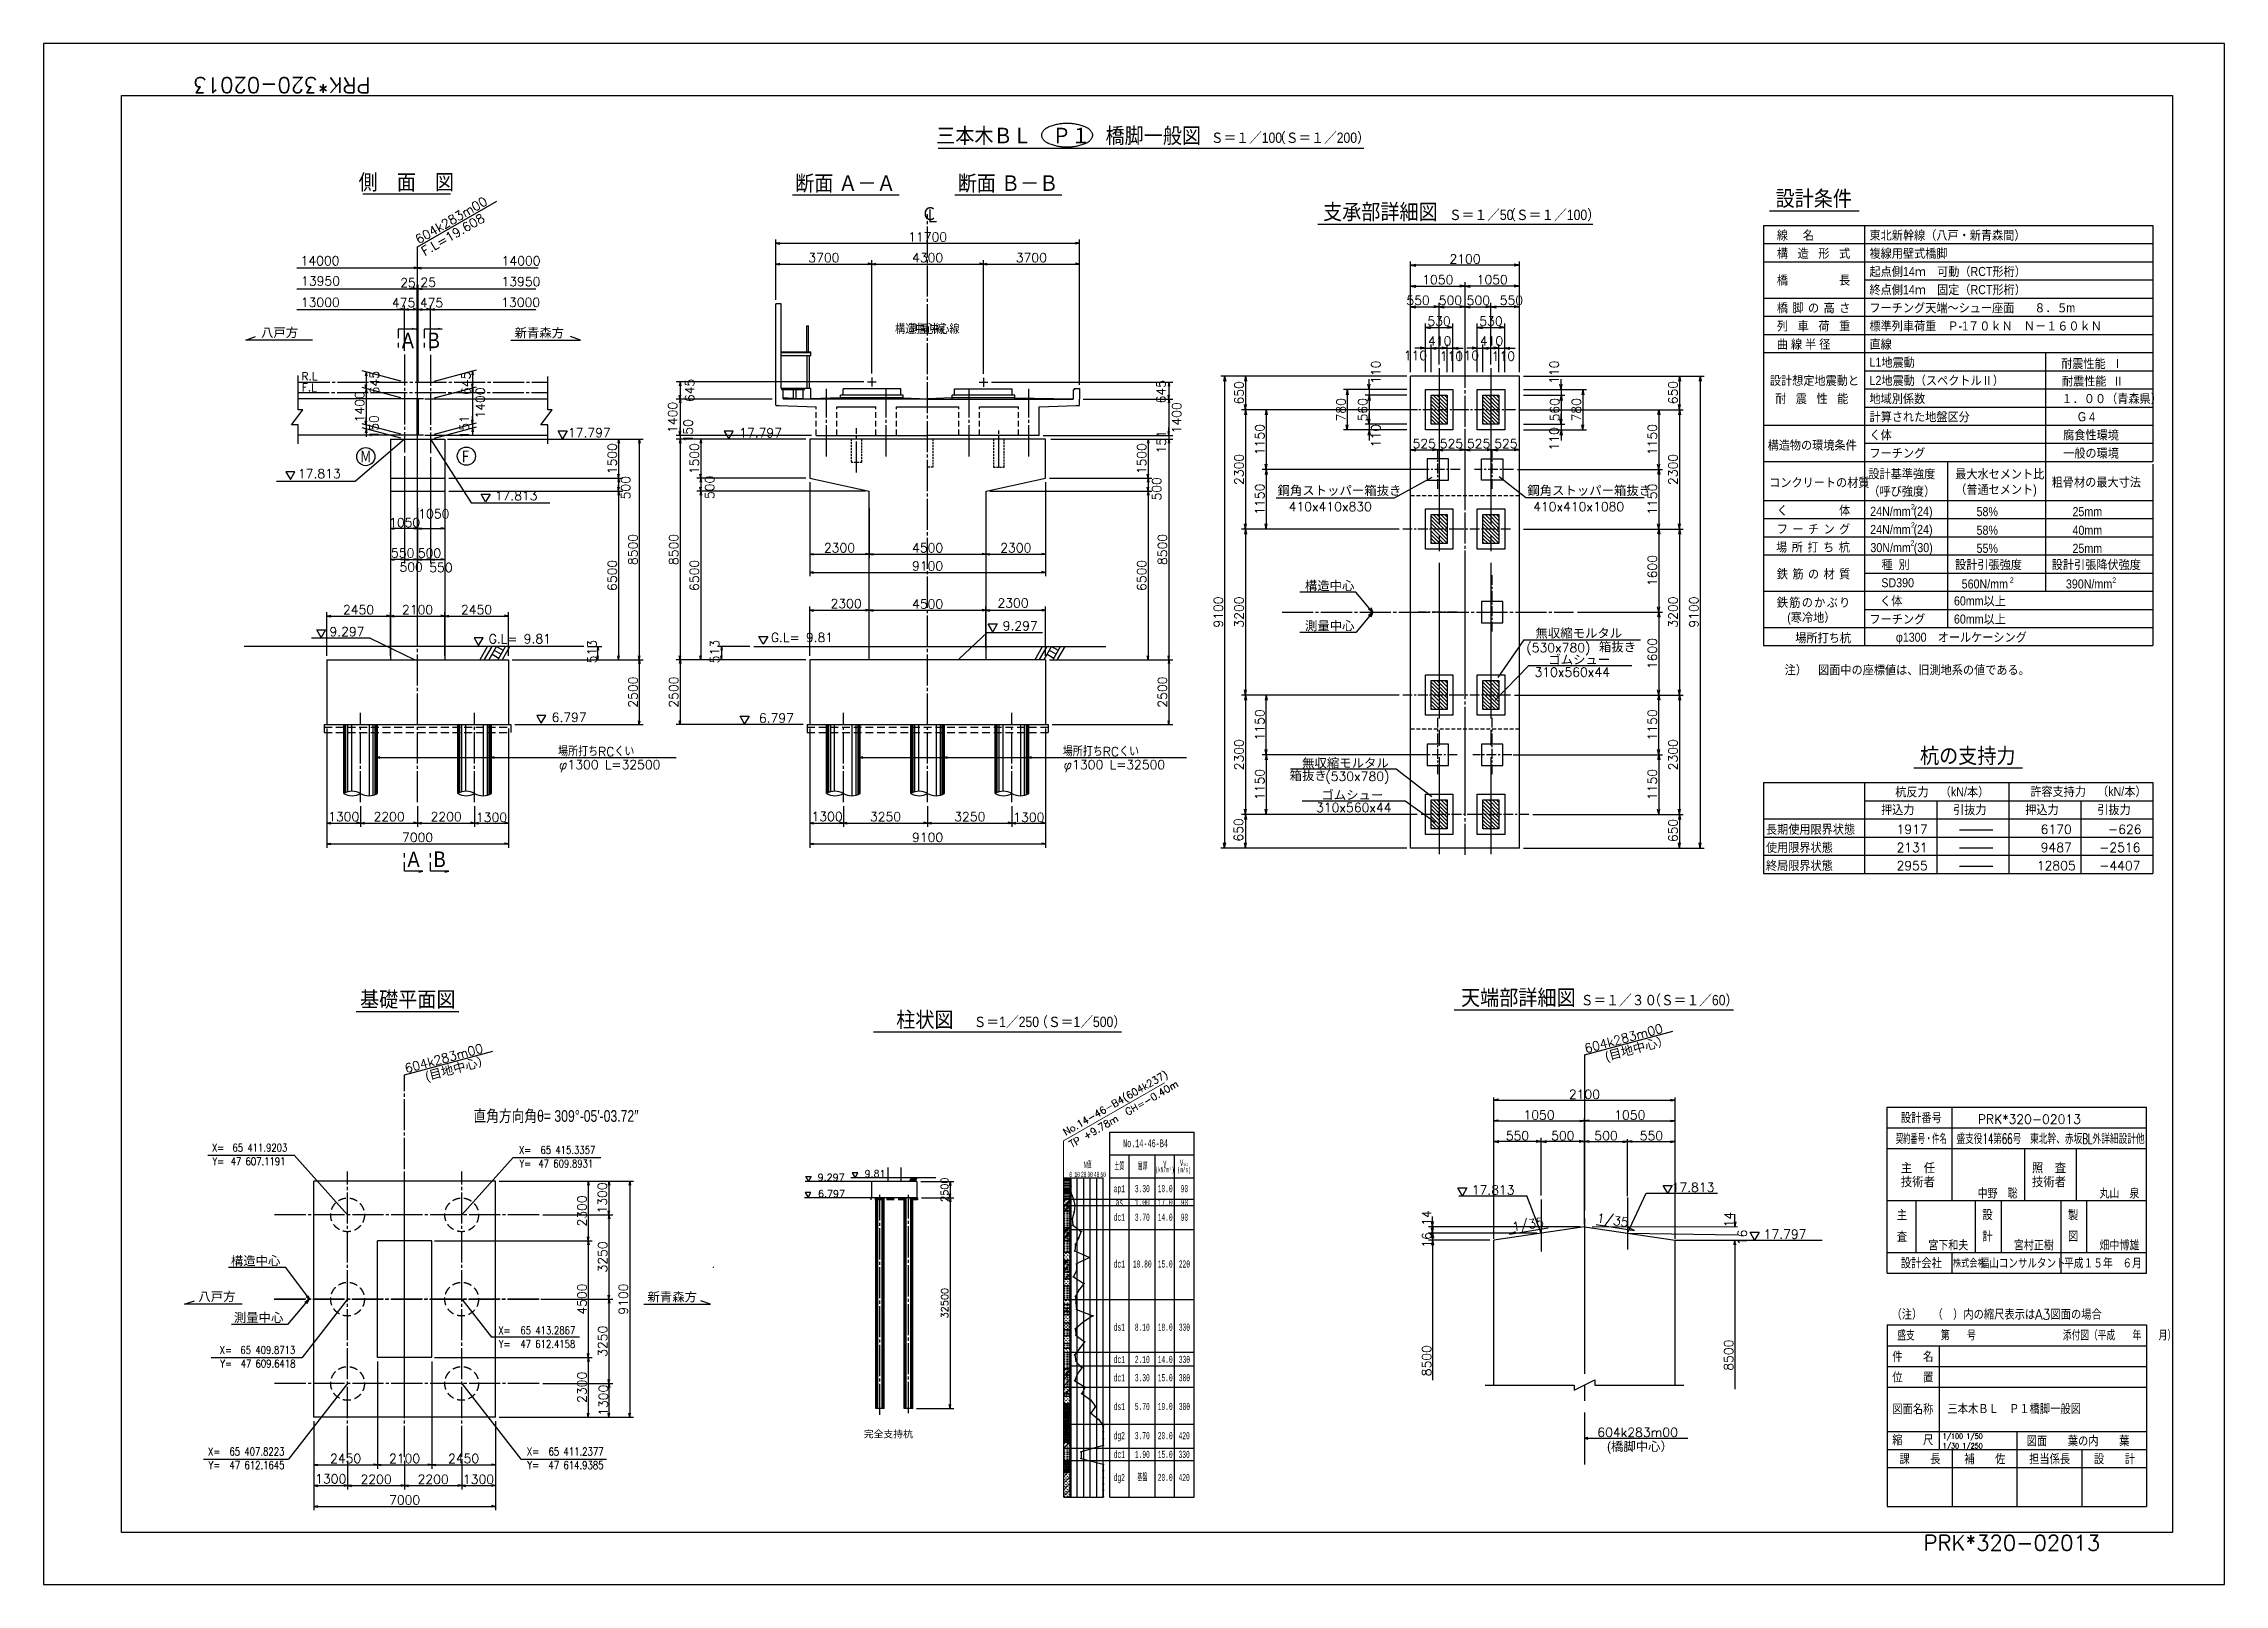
# Model space of a CAD drawing. Extents: x 284700 to 368800, y 984 to 60384.
import ezdxf
from ezdxf.enums import TextEntityAlignment as Align

# ---------------------------------------------------------------- set-up
doc = ezdxf.new("R2010")
doc.units = 0
doc.header["$LTSCALE"] = 300
doc.header["$MEASUREMENT"] = 0
for name, pattern in [('CENTER', [2, 1.25, -0.25, 0.25, -0.25]), ('HASEN1', [3, 2, -1]), ('HIDDEN', [0.375, 0.25, -0.125]), ('TEN1SEN1', [25, 20, -1.5, 2, -1.5])]:
    doc.linetypes.add(name, pattern=pattern)
doc.layers.get('0').update_dxf_attribs({"linetype": 'CONTINUOUS'})
doc.layers.get('DEFPOINTS').update_dxf_attribs({"linetype": 'CONTINUOUS'})
for name, color, linetype in [('LAYER001', 7, 'CONTINUOUS'), ('LAYER002', 3, 'CONTINUOUS'), ('LAYER003', 7, 'CONTINUOUS'), ('RLFL', 3, 'CONTINUOUS'), ('タイトル', 3, 'CONTINUOUS'), ('タイトル枠1', 3, 'CONTINUOUS'), ('勾配詳細図', 7, 'CONTINUOUS'), ('寸法', 1, 'CONTINUOUS'), ('座標2', 3, 'CONTINUOUS'), ('座標文字', 3, 'CONTINUOUS'), ('支承部詳細図', 3, 'CONTINUOUS'), ('文字', 3, 'CONTINUOUS'), ('枠', 2, 'CONTINUOUS'), ('柱状図', 4, 'CONTINUOUS'), ('構造上部', 4, 'CONTINUOUS'), ('構造線', 3, 'CONTINUOUS'), ('記号-1', 7, 'CONTINUOUS'), ('設計条件', 1, 'CONTINUOUS'), ('ﾀｲﾄﾙ', 7, 'CONTINUOUS')]:
    doc.layers.add(name, color=color, linetype=linetype)
doc.layers.add('高架区間', color=6, linetype='CONTINUOUS', lineweight=18)
doc.layers.add('Ｇ地層境界', color=7, linetype='CONTINUOUS', lineweight=18)
doc.styles.add('KANJI', font='romans.shx', dxfattribs={"width": 0.8, "bigfont": 'bigfont.shx'})
doc.styles.add('MS明朝', font='MS PMincho.ttf')
doc.styles.get("Standard").update_dxf_attribs({"font": 'romans.shx', "bigfont": 'extfont.shx'})
doc.styles.add('STYLE1', font='romans.shx', dxfattribs={"bigfont": 'bigfont.shx'})
doc.styles.add('YOKO', font='monotxt', dxfattribs={"bigfont": 'bigfont'})
doc.styles.add('ｽﾀｲﾙ1', font='txt.shx', dxfattribs={"bigfont": 'bigfont.shx'})
doc.dimstyles.new('DIMST1_100', dxfattribs={"dimscale": 100, "dimtxt": 3.5, "dimasz": 1.5, "dimexe": 1.5, "dimexo": 1.5, "dimgap": 0.7, "dimtad": 1, "dimdec": 0, "dimzin": 0, "dimdsep": 46, "dimtxsty": 'Standard', "dimblk": 'arrow_1', "dimcen": 1.5, "dimdle": 3, "dimclrd": 1, "dimclre": 1, "dimclrt": 3, "dimaunit": 1, "dimadec": 3, "dimazin": 0, "dimtfac": 1, "dimtdec": 0, "dimtmove": 2, "dimatfit": 3, "dimldrblk": 'OPEN30', "dimfxl": 0, "dimtvp": 0.7, "dimtolj": 1, "dimtzin": 0, "dimarcsym": 0})
doc.dimstyles.new('DIMST1_30', dxfattribs={"dimscale": 100, "dimtxt": 3.5, "dimasz": 2, "dimexe": 1.5, "dimexo": 1.5, "dimgap": 0.5, "dimtad": 1, "dimdec": 0, "dimlfac": 0.3, "dimzin": 0, "dimdsep": 46, "dimtxsty": 'Standard', "dimblk": 'arrow_1', "dimcen": 1.5, "dimdle": 3, "dimclrd": 1, "dimclre": 1, "dimclrt": 3, "dimaunit": 1, "dimadec": 3, "dimazin": 0, "dimtfac": 1, "dimtdec": 0, "dimtix": 1, "dimtmove": 2, "dimatfit": 0, "dimldrblk": 'OPEN30', "dimfxl": 0, "dimtvp": 0.7, "dimtolj": 1, "dimtzin": 0, "dimarcsym": 0})
doc.dimstyles.new('DIMST1_50-1', dxfattribs={"dimscale": 100, "dimtxt": 3.5, "dimasz": 2, "dimexe": 1.5, "dimexo": 1.5, "dimgap": 0.7, "dimtad": 1, "dimdec": 0, "dimlfac": 0.5, "dimzin": 0, "dimdsep": 46, "dimtxsty": 'Standard', "dimblk": 'arrow_1', "dimcen": 1.5, "dimdle": 3, "dimclrd": 1, "dimclre": 1, "dimclrt": 3, "dimaunit": 1, "dimadec": 3, "dimazin": 0, "dimtfac": 1, "dimtdec": 0, "dimtix": 1, "dimtmove": 2, "dimatfit": 0, "dimldrblk": 'OPEN30', "dimfxl": 0, "dimtvp": 0.7, "dimtolj": 1, "dimtzin": 0, "dimarcsym": 0})
doc.dimstyles.get("Standard").update_dxf_attribs({"dimtxt": 0.18, "dimasz": 0.18, "dimexe": 0.18, "dimexo": 0.0625, "dimgap": 0.09, "dimtad": 0, "dimtih": 1, "dimtoh": 1, "dimdec": 4, "dimzin": 0, "dimdsep": 46, "dimtxsty": 'Standard', "dimcen": 0.09, "dimadec": 0, "dimazin": 0, "dimtfac": 1, "dimtdec": 4, "dimtofl": 0, "dimtmove": 0, "dimatfit": 3, "dimfxl": 0, "dimtolj": 1, "dimtzin": 0, "dimarcsym": 0})
doc.dimstyles.new('style1', dxfattribs={"dimscale": 100, "dimtxt": 3.5, "dimasz": 1.8, "dimexe": 1, "dimexo": 0.5, "dimgap": 0.5, "dimtad": 1, "dimdec": 0, "dimzin": 0, "dimdsep": 46, "dimtxsty": 'Standard', "dimblk": 'OPEN', "dimcen": 0.09, "dimclrd": 1, "dimclre": 1, "dimclrt": 3, "dimaunit": 1, "dimadec": 0, "dimazin": 0, "dimtfac": 1, "dimtdec": 0, "dimtofl": 0, "dimtmove": 0, "dimatfit": 3, "dimldrblk": 'OPEN', "dimfxl": 0, "dimtolj": 1, "dimtzin": 0, "dimarcsym": 0})

msp = doc.modelspace()

# ---------------------------------------------------------------- texts
at = {"layer": 'RLFL', "color": 3}
for s, p in [('R.L', (294649.21975, 47409.73178)), ('F.L', (294662.02758, 46975.88077))]:
    msp.add_text(s, height=300, rotation=0.2865, dxfattribs=at).set_placement(p)
at = {"layer": 'タイトル', "color": 3}
msp.add_text('PRK*320-02013', height=600, rotation=180, dxfattribs=at).set_placement((297299.62994, 59083.63503))
msp.add_text('PRK*320-02013', height=600, dxfattribs=at).set_placement((357199.62994, 2283.63503))
at = {"layer": '勾配詳細図', "color": 2, "style": 'MS明朝', "width": 0.9}
for s, height, p in [('天端部詳細図', 600, (341570.64869, 23308.73938)), ('Ｓ＝１／３０', 400, (345451.48918, 23308.73938)), ('（Ｓ＝１／60）', 400, (348315.85943, 23308.73938))]:
    msp.add_text(s, height=height, dxfattribs=at).set_placement(p, align=Align.CENTER)
at = {"layer": '勾配詳細図', "color": 3}
for s, rotation, p in [('604k283m00', 15.0000000003, (344177.03686, 21461.45203)), ('604k283m00', 15.0000000004, (298678.638, 20694.28538)), ('1/35', 351.2025344843, (344579.37761, 14945.05123)), ('1/35', 8.9523300891, (341360.10422, 14595.60148))]:
    msp.add_text(s, height=349.965, rotation=rotation, dxfattribs=at).set_placement(p)
at = {"layer": '勾配詳細図', "color": 3, "style": 'MS明朝'}
for rotation, p in [(15.0000000005, (344970.96746, 21162.8319)), (15.0000000007, (299472.56859, 20395.66524))]:
    msp.add_text('(目地中心）', height=349.965, rotation=rotation, dxfattribs=at).set_placement(p)
at = {"layer": '勾配詳細図', "color": 3}
for s, p in [('17.813', (339775.57634, 16016.87175)), ('17.813', (347483.88271, 16116.73086)), ('17.797', (351031.75725, 14309.42307)), ('604k283m00', (344619.73258, 6667.51057))]:
    msp.add_text(s, height=349.965, dxfattribs=at).set_placement(p)
at = {"layer": '勾配詳細図', "color": 3, "style": 'MS明朝'}
msp.add_text('(橋脚中心）', height=349.965, dxfattribs=at).set_placement((344992.79631, 6129.35835))
at = {"layer": '勾配詳細図', "color": 3, "char_height": 349.965, "attachment_point": 5, "rotation": 90}
for s, insert in [('14', (349698.75481, 15042.73334)), ('16', (350205.58515, 14357.16477)), ('8500', (338034.40607, 9606.23207)), ('8500', (349679.77047, 9820.11631))]:
    msp.add_mtext(s, dxfattribs=dict(at, insert=insert))
at = {"layer": '寸法', "color": 3}
for s, p in [('604k283m00', (299160.49101, 52648.33209)), ('F.L=19.608', (299397.00719, 52191.78528))]:
    msp.add_text(s, height=350, rotation=30.0007761893, dxfattribs=at).set_placement(p)
at = {"layer": '寸法', "color": 3, "style": 'ｽﾀｲﾙ1'}
for s, p in [('構造中心線', (318500.96558, 49191.81215)), ('測量中心線', (319055.04428, 49189.90637))]:
    msp.add_text(s, height=350, dxfattribs=at).set_placement(p, align=Align.CENTER)
at = {"layer": '寸法', "color": 3}
for s, height, p in [('17.797', 350, (304919.47111, 45211.6549)), ('17.797', 350, (311524.67669, 45203.68319)), ('17.813', 350, (294507.50716, 43632.69111)), ('17.813', 350, (302096.4493, 42778.91511)), ('9.297', 350, (295723.91709, 37538.73396)), ('9.297', 350, (321685.51424, 37761.2769)), ('G.L= 9.81', 350, (301864.51698, 37262.04522)), ('G.L= 9.81', 350, (312744.67857, 37314.90861)), ('6.797', 350, (304290.24351, 34235.45723)), ('6.797', 350, (312285.13161, 34206.16211)), ('場所打ちRCくい', 350, (304541.37406, 32910.65827)), ('場所打ちRCくい', 350, (324004.88297, 32910.65827)), ('φ1300 L=32500', 350, (304571.36406, 32414.49274)), ('φ1300 L=32500', 350, (324034.87297, 32414.49274)), ('9.81', 270, (316357.11132, 16681.63245)), ('9.297', 270, (314553.51522, 16538.92044)), ('6.797', 270, (314559.56291, 15913.48545)), ('完全支持杭', 270, (316331.31197, 6617.41254))]:
    msp.add_text(s, height=height, dxfattribs=at).set_placement(p)
at = {"layer": '寸法', "color": 3, "char_height": 350, "attachment_point": 5}
for s, insert in [('14000', (295359.06852, 52011.31841)), ('14000', (303113.07343, 52009.28462)), ('13950', (295377.55016, 51232.04111)), ('25', (298751.66617, 51164.65316)), ('25', (299530.19014, 51182.19884)), ('13950', (303105.54137, 51211.33117)), ('13000', (295370.85631, 50411.33117)), ('475', (298581.91289, 50398.48859)), ('475', (299658.96843, 50392.63993)), ('13000', (303098.51863, 50411.33117))]:
    msp.add_mtext(s, dxfattribs=dict(at, insert=insert))
at = {"layer": '座標2', "style": 'KANJI', "width": 0.8}
for s, p in [('X=', (291663.52693, 17577.25672)), ('65 411.9203', (294099.58976, 17577.25672)), ('X=', (303501.31156, 17491.8112)), ('65 415.3357', (305976.60495, 17491.8112)), ('Y=', (291663.52693, 17052.25672)), ('47 607.1191', (294028.25326, 17052.25672)), ('Y=', (303501.31156, 16966.8112)), ('47 609.8931', (305897.12265, 16966.8112)), ('X=', (291959.77832, 9779.01095)), ('65 409.8713', (294404.92391, 9780.79574)), ('X=', (302705.46993, 10531.96168)), ('Y=', (302705.46993, 10006.96168)), ('47 612.4158', (305203.52448, 10010.26095)), ('65 413.2867', (305203.52448, 10535.26095)), ('Y=', (291959.77832, 9254.01095)), ('47 609.6418', (294412.62098, 9255.79574)), ('X=', (291510.99548, 5863.17468)), ('65 407.8223', (293985.35837, 5864.95948)), ('X=', (303806.6556, 5864.95948)), ('65 411.2377', (306290.03377, 5864.95948)), ('Y=', (291510.99548, 5338.17468)), ('47 612.1645', (293987.33918, 5339.95948)), ('Y=', (303806.6556, 5339.95948)), ('47 614.9385', (306290.03377, 5339.95948))]:
    msp.add_text(s, height=300, dxfattribs=at).set_placement(p, align=Align.BOTTOM_RIGHT)
at = {"layer": '座標文字', "style": 'MS明朝', "width": 0.8}
msp.add_text('直角方向角θ= 309°-05′-03.72″', height=450, dxfattribs=at).set_placement((307642.39419, 18681.31237), align=Align.BOTTOM_RIGHT)
at = {"layer": '支承部詳細図', "color": 2, "style": 'MS明朝', "width": 0.9}
msp.add_text('支承部詳細図', height=600, dxfattribs=at).set_placement((334041.80988, 53600.7091))
for s, p in [('Ｓ＝１／50', (340138.60525, 53582.07274)), ('（Ｓ＝１／100）', (342851.98588, 53582.07274))]:
    msp.add_text(s, height=400, dxfattribs=at).set_placement(p, align=Align.CENTER)
at = {"layer": '支承部詳細図', "color": 3, "lineweight": 18, "style": 'MS明朝'}
for s, p in [('鋼角ストッパー箱抜き', (332286.88323, 42983.62744)), ('鋼角ストッパー箱抜き', (341918.06624, 42983.62744)), ('構造中心', (333338.78062, 39311.30668)), ('測量中心', (333342.6925, 37764.79372)), ('無収縮モルタル', (342233.833, 37481.59266)), ('箱抜き', (344680.90967, 36950.08059)), ('ゴムシュー', (342728.5049, 36463.50652)), ('無収縮モルタル', (333232.75647, 32475.09321)), ('箱抜き', (332752.45602, 31989.86321)), ('ゴムシュー', (333976.55953, 31243.2127)), ('構造中心', (291921.13413, 13286.79655)), ('測量中心', (292036.04521, 11093.36018))]:
    msp.add_text(s, height=350, dxfattribs=at).set_placement(p)
at = {"layer": '支承部詳細図', "color": 3}
for s, p in [('410x410x830', (332712.92945, 42359.84866)), ('410x410x1080', (342143.70541, 42359.84866)), ('(530x780)', (341878.49169, 36918.80469)), ('310x560x44', (342196.01106, 35978.27652)), ('(530x780)', (334127.69496, 31958.58731)), ('310x560x44', (333771.17656, 30757.9827))]:
    msp.add_text(s, height=350, dxfattribs=at).set_placement(p)
at = {"layer": '支承部詳細図', "color": 3, "char_height": 350, "attachment_point": 5}
for insert in [(338536.54529, 48920.21573), (340536.54529, 48920.21573)]:
    msp.add_mtext('410', dxfattribs=dict(at, insert=insert))
at = {"layer": '文字', "color": 3, "style": 'MS明朝'}
for s, p in [('八戸方', (293084.15636, 49070.98997)), ('新青森方', (302862.04505, 49061.41141)), ('八戸方', (290666.59297, 11905.18878)), ('新青森方', (307985.92941, 11895.61022))]:
    msp.add_text(s, height=350, dxfattribs=at).set_placement(p)
for s, width, p, p2 in [('Ｍ', 0.695313, (296897.36814, 44245.68255), (297347.36814, 44245.68255)), ('Ｆ', 1.011364, (300742.79709, 44245.73182), (301192.79709, 44245.73182))]:
    msp.add_text(s, height=450, dxfattribs=dict(at, width=width)).set_placement(p, p2, align=Align.FIT)
at = {"layer": '柱状図', "linetype": 'Continuous', "attachment_point": 2, "style": 'YOKO'}
for s, insert, char_height, width in [('\\W0.5;No.14-46-B4', (327192.71963, 18137.84965), 300, 1138.8707242), ('\\A1;\\W0.50;\\T1.00;\\Q0.00;0', (324308.81188, 16887.94558), 200, 150.075), ('\\A1;\\W0.50;\\T1.00;\\Q0.00;10', (324558.93688, 16887.94558), 200, 150.075), ('\\A1;\\W0.50;\\T1.00;\\Q0.00;20', (324809.06188, 16887.94558), 200, 150.075), ('\\W0.5;N値', (324956.90095, 17281.40588), 250.125, 434.702447), ('\\A1;\\W0.50;\\T1.00;\\Q0.00;30', (325059.18688, 16887.94558), 200, 150.075), ('\\A1;\\W0.50;\\T1.00;\\Q0.00;40', (325309.31188, 16887.94558), 200, 150.075), ('\\A1;\\W0.50;\\T1.00;\\Q0.00;50', (325559.43688, 16887.94558), 200, 150.075), ('\\W0.5;土質', (326182.98988, 17229.67875), 275, 458.527573), ('\\W0.5;層厚', (327086.04551, 17229.67875), 275, 458.527573), ('\\W0.5;(kN/m )', (327938.02523, 17068.90912), 200, 606.420434), ('\\W0.5;γ', (327938.02523, 17363.13657), 250.125, 458.527573), ('\\W0.5;3', (328146.74153, 17068.90912), 100, 458.527573), ('\\W0.5;(m/s)', (328682.71172, 17068.90912), 200, 458.527573), ('\\W0.5;V{\\H0.5x;s0d}', (328682.71172, 17363.13657), 250.125, 458.527573), ('\\W0.5;ap1', (326182.98988, 16377.70871), 275, 458.527573), ('\\W0.5;3.30', (327070.81236, 16377.70871), 275, 458.527573), ('\\W0.5;10.0', (327952.86904, 16377.70871), 275, 458.527573), ('\\W0.5;90', (328694.59367, 16377.70871), 275, 458.527573), ('\\W0.5;dc1', (326182.98988, 15274.70577), 275, 458.527573), ('\\W0.5;as', (326182.98988, 15848.6555), 275, 458.527573), ('\\W0.5;3.70', (327070.81236, 15274.70577), 275, 458.527573), ('\\W0.5;1.00', (327070.81236, 15848.6555), 275, 458.527573), ('\\W0.5;17.0', (327952.86904, 15848.6555), 275, 458.527573), ('\\W0.5;14.0', (327952.86904, 15274.70577), 275, 458.527573), ('\\W0.5;90', (328694.59367, 15848.6555), 275, 458.527573), ('\\W0.5;90', (328694.59367, 15274.70577), 275, 458.527573), ('\\W0.5;dc1', (326182.98988, 13473.06515), 275, 458.527573), ('\\W0.5;10.80', (327070.81236, 13473.06515), 275, 458.527573), ('\\W0.5;15.0', (327952.86904, 13473.06515), 275, 458.527573), ('\\W0.5;220', (328694.59367, 13473.06515), 275, 458.527573), ('\\W0.5;ds1', (326182.98988, 11036.62263), 275, 458.527573), ('\\W0.5;8.10', (327070.81236, 11036.62263), 275, 458.527573), ('\\W0.5;18.0', (327952.86904, 11036.62263), 275, 458.527573), ('\\W0.5;330', (328694.59367, 11036.62263), 275, 458.527573), ('\\W0.5;dc1', (326182.98988, 9793.80706), 275, 458.527573), ('\\W0.5;2.10', (327070.81236, 9793.80706), 275, 458.527573), ('\\W0.5;14.0', (327952.86904, 9793.80706), 275, 458.527573), ('\\W0.5;330', (328694.59367, 9793.80706), 275, 458.527573), ('\\W0.5;dc1', (326182.98988, 9088.42541), 275, 458.527573), ('\\W0.5;3.30', (327070.81236, 9088.42541), 275, 458.527573), ('\\W0.5;15.0', (327952.86904, 9088.42541), 275, 458.527573), ('\\W0.5;380', (328694.59367, 9088.42541), 275, 458.527573), ('\\W0.5;ds1', (326182.98988, 7978.972), 275, 458.527573), ('\\W0.5;5.70', (327070.81236, 7978.972), 275, 458.527573), ('\\W0.5;19.0', (327952.86904, 7978.972), 275, 458.527573), ('\\W0.5;380', (328694.59367, 7978.972), 275, 458.527573), ('\\W0.5;dg2', (326182.98988, 6854.71542), 275, 458.527573), ('\\W0.5;3.70', (327070.81236, 6854.71542), 275, 458.527573), ('\\W0.5;20.0', (327952.86904, 6854.71542), 275, 458.527573), ('\\W0.5;420', (328685.11019, 6854.71542), 275, 458.527573), ('\\W0.5;dc1', (326182.98988, 6132.53883), 275, 458.527573), ('\\W0.5;1.90', (327070.81236, 6132.53883), 275, 458.527573), ('\\W0.5;15.0', (327952.86904, 6132.53883), 275, 458.527573), ('\\W0.5;330', (328685.11019, 6132.53883), 275, 458.527573), ('\\W0.5;dg2', (326182.98988, 5243.59922), 275, 458.527573), ('\\W0.5;基盤', (327070.81236, 5243.59922), 275, 458.527573), ('\\W0.5;20.0', (327952.86904, 5243.59922), 275, 458.527573), ('\\W0.5;420', (328685.11019, 5243.59922), 275, 458.527573)]:
    msp.add_mtext(s, dxfattribs=dict(at, insert=insert, char_height=char_height, width=width))
at = {"layer": '構造上部', "color": 3, "linetype": 'Continuous', "char_height": 350, "attachment_point": 5}
for s, insert in [('2131', (356755.84549, 29392.88419)), ('1917', (356755.84549, 30092.88419)), ('9487', (362315.84549, 29392.88419)), ('6170', (362315.84549, 30092.88419)), ('-2516', (364768.42916, 29392.88419)), ('-626', (364958.35982, 30092.88419)), ('2955', (356755.84549, 28692.88419)), ('12805', (362315.84549, 28692.88419)), ('-4407', (364768.42916, 28692.88419))]:
    msp.add_mtext(s, dxfattribs=dict(at, insert=insert))
at = {"layer": '記号-1', "color": 2, "style": 'MS明朝', "width": 0.9}
for s, height, p in [('三本木ＢＬ    Ｐ１   橋脚一般図', 600, (324228.6625, 56540.00135)), ('Ｓ＝１／100', 400, (331086.68113, 56555.33201)), ('（Ｓ＝１／200）', 400, (333977.66611, 56555.33201)), ('側\u3000面\u3000図', 600, (298688.96427, 54746.33258)), ('断面 Ａ－Ａ', 600, (315620.20229, 54706.05503)), ('断面 Ｂ－Ｂ', 600, (321889.25229, 54706.05503)), ('基礎平面図', 600, (298742.57486, 23241.73639)), ('柱状図', 600, (318685.73849, 22456.45083)), ('Ｓ＝1／250', 400, (321827.63791, 22469.15848)), ('（Ｓ＝1／500）', 400, (324692.00817, 22469.15848))]:
    msp.add_text(s, height=height, dxfattribs=at).set_placement(p, align=Align.CENTER)
for s, height, p in [('設計条件', 600, (351491.20222, 54114.78584)), ('Ｃ', 500, (318544.74907, 53579.01369)), ('Ｌ', 500, (318667.3574, 53490.43869)), ('A', 600, (298510.49627, 48635.45005)), ('B', 600, (299512.35421, 48642.60005)), ('杭の支持力', 600, (357061.23257, 32635.08104)), ('A', 600, (298730.5153, 28634.46617)), ('B', 600, (299740.43326, 28641.61617))]:
    msp.add_text(s, height=height, dxfattribs=at).set_placement(p)
at = {"layer": '設計条件', "color": 1, "style": 'MS明朝', "width": 0.9}
for s, p in [('線     名', (351541.19684, 52824.18503)), ('東北新幹線（八戸・新青森間）', (355113.80707, 52824.18503)), ('構', (351541.19684, 52124.18503)), ('造', (352341.19684, 52124.18503)), ('形', (353141.19684, 52124.18503)), ('式', (353941.19684, 52124.18503)), ('複線用壁式橋脚', (355113.80707, 52124.18503)), ('橋', (351541.19684, 51094.64503)), ('長', (353941.19684, 51094.64503)), ('起点側14ｍ\u3000可動（RCT形桁）', (355113.80707, 51424.18503)), ('終点側14ｍ\u3000固定（RCT形桁）', (355113.80707, 50724.18503)), ('列', (351541.19684, 49324.18503)), ('橋', (351541.19684, 50024.18503)), ('脚', (352141.19684, 50024.18503)), ('車', (352341.19684, 49324.18503)), ('の', (352741.19684, 50024.18503)), ('荷', (353141.19684, 49324.18503)), ('高', (353341.19684, 50024.18503)), ('重', (353941.19684, 49324.18503)), ('さ', (353941.19684, 50024.18503)), ('標準列車荷重\u3000Ｐ-1７０ｋＮ\u3000Ｎ－１６０ｋＮ', (355113.80707, 49324.18503)), ('フーチング天端～シュー座面', (355113.80707, 50024.18503)), ('８．５', (361470.78658, 50024.18503)), ('m', (362701.33243, 50024.18503)), ('曲 線 半 径', (351541.19684, 48624.18503)), ('直線', (355113.80707, 48624.18503)), ('L1地震動', (355113.80707, 47924.18503)), ('耐震性能', (362501.77214, 47876.82394)), ('Ⅰ', (364458.65826, 47876.82394)), ('設計想定地震動と', (351271.1338, 47224.18503)), ('L2地震動（スペクトルⅡ）', (355113.80707, 47224.18503)), ('耐震性能', (362533.02247, 47200.42934)), ('Ⅱ', (364489.90859, 47200.42934)), ('耐', (351471.1338, 46524.18503)), ('震', (352271.1338, 46524.18503)), ('性', (353071.1338, 46524.18503)), ('能', (353871.1338, 46524.18503)), ('地域別係数', (355113.80707, 46524.18503)), ('１．００（青森県）', (362519.18807, 46524.18503)), ('計算された地盤区分', (355113.80707, 45824.18503)), ('く体', (355113.80707, 45124.18503)), ('腐食性環境', (362582.52497, 45124.18503)), ('G 4', (363149.3793, 45824.28503)), ('構造物の環境条件', (351184.49793, 44731.11503)), ('フーチング', (355113.80707, 44424.18503)), ('一般の環境', (362582.52497, 44424.18503)), ('設計基準強度', (355070.14728, 43624.18503)), ('最大水セメント比', (358419.78561, 43618.27503)), ('コンクリートの材質', (351244.89206, 43292.08503)), ('（呼び強度）', (355070.14728, 42953.26503)), ('（普通セメント)', (358419.78561, 43022.75503)), ('粗骨材の最大寸法', (362141.89909, 43306.74503)), ('く', (351541.19684, 42215.83503)), ('体', (353941.19684, 42215.83503)), ('58%', (359242.06856, 42165.83503)), ('25mm', (362941.89909, 42165.83503)), ('フ', (351541.19684, 41498.33503)), ('ー', (352141.19684, 41498.33503)), ('チ', (352741.19684, 41498.33503)), ('ン', (353341.19684, 41498.33503)), ('グ', (353941.19684, 41498.33503)), ('58%', (359242.06856, 41448.33503)), ('40mm', (362941.89909, 41448.33503)), ('場', (351508.70684, 40800.76503)), ('所', (352113.37684, 40800.76503)), ('打', (352718.04684, 40800.76503)), ('ち', (353322.71684, 40800.76503)), ('杭', (353927.37684, 40800.76503)), ('種  別', (355575.93167, 40124.18503)), ('設計引張強度', (358413.57455, 40124.18503)), ('55%', (359242.06856, 40750.76503)), ('設計引張降伏強度', (362141.89909, 40124.18503)), ('25mm', (362941.89909, 40750.76503)), ('鉄', (351541.19684, 39764.37503)), ('筋', (352141.19684, 39764.37503)), ('の', (352741.19684, 39764.37503)), ('材', (353341.19684, 39764.37503)), ('質', (353941.19684, 39764.37503)), ('SD390', (355569.86915, 39424.18503)), ('鉄', (351541.19684, 38665.56503)), ('筋', (352021.19684, 38665.56503)), ('の', (352501.19684, 38665.56503)), ('か', (352981.19684, 38665.56503)), ('ぶ', (353461.19684, 38665.56503)), ('り', (353941.19684, 38665.56503)), ('く体', (355519.31291, 38724.18503)), ('60mm以上', (358369.78561, 38724.18503)), ('(寒冷地）', (351941.19684, 38087.35503)), ('フーチング', (355113.80707, 38024.18503)), ('60mm以上', (358369.78561, 38024.18503)), ('場所打ち杭', (352250.81043, 37300.76503)), ('φ1300\u3000オールケーシング', (356131.24043, 37324.18503)), ('注）\u3000図面中の座標値は、旧測地系の値である。', (351842.53043, 36066.56503)), ('杭反力\u3000（kN/本）', (356104.51659, 31363.41111)), ('許容支持力\u3000（kN/本）', (361312.34127, 31381.00091)), ('長期使用限界状態', (351121.23675, 29921.06024)), ('押込力', (355558.64471, 30677.41494)), ('引抜力', (358338.64471, 30677.41494)), ('押込力', (361118.64471, 30677.41494)), ('引抜力', (363898.64471, 30677.41494)), ('使用限界状態', (351121.23675, 29221.06024)), ('終局限界状態', (351121.23675, 28521.06024))]:
    msp.add_text(s, height=350, dxfattribs=at).set_placement(p)
for s, p in [('24N/mm (24)', (356343.84255, 42178.64503)), ('24N/mm (24)', (356343.84255, 41478.64503)), ('30N/mm (30)', (356350.94878, 40778.64503)), ('560N/mm', (359561.64261, 39378.64503)), ('390N/mm', (363581.36702, 39378.64503))]:
    msp.add_text(s, height=350, dxfattribs=at).set_placement(p, align=Align.CENTER)
at = {"layer": '設計条件', "color": 1, "style": 'MS明朝'}
for p in [(356787.81238, 42432.47507), (356767.01166, 41032.47507), (356787.81238, 41732.47507), (360598.22316, 39603.93503), (364550.8961, 39603.93503)]:
    msp.add_text('2', height=200, dxfattribs=at).set_placement(p, align=Align.CENTER)
at = {"layer": '高架区間', "color": 4, "style": 'KANJI'}
for s, p in [('No.14-46-B4(604k237) ', (324113.20089, 18273.55465)), ('TP +9.78m  GH=-0.40m', (324352.09506, 17804.50413))]:
    msp.add_text(s, height=275, rotation=30.0000000189, dxfattribs=at).set_placement(p)
at = {"layer": 'ﾀｲﾄﾙ', "color": 3, "ltscale": 100, "style": 'STYLE1'}
for s, height, width, p in [('設計番号', 400, 0.9, (357112.74225, 18983.71503)), ('契約番号・件名', 400, 0.5, (357112.74225, 18183.71503)), ('盛支役14第66号\u3000東北幹、赤坂BL外詳細設計他', 400, 0.6, (362096.12076, 18183.71503)), ('主', 400, 0.9, (356365.35181, 15240.019)), ('設', 400, 0.9, (359665.35181, 15240.019)), ('製', 400, 0.9, (362965.35181, 15240.019)), ('査', 400, 0.9, (356365.35181, 14410.37543)), ('計', 400, 0.9, (359665.35181, 14410.37543)), ('図', 400, 0.9, (362965.35181, 14410.37543)), ('設計会社', 400, 0.9, (357112.74225, 13383.71503)), ('株式会社', 300, 0.75, (358961.22105, 13383.71503)), ('福山コンサルタント', 350, 0.75, (361020.39211, 13383.71503)), ('平成１５年\u3000６月', 400, 0.75, (364116.37093, 13383.71503))]:
    msp.add_text(s, height=height, dxfattribs=dict(at, width=width)).set_placement(p, align=Align.MIDDLE)
for s, height, p in [('PRK*320-02013', 350, (361278.5479, 18919.57624)), ('主\u3000任', 400, (356981.75359, 17053.70818)), ('照\u3000査', 400, (362036.02261, 17053.70818)), ('技術者', 400, (356981.75359, 16513.72156)), ('中野\u3000聡', 350, (360051.92744, 16075.39724)), ('技術者', 400, (362036.02261, 16513.72156)), ('丸山\u3000泉', 350, (364751.92744, 16075.39724)), ('宮下和夫', 350, (358151.92744, 14075.39724)), ('宮村正樹', 350, (361451.92744, 14075.39724)), ('畑中博雄', 350, (364751.92744, 14075.39724))]:
    msp.add_text(s, height=height, dxfattribs=at).set_placement(p, align=Align.MIDDLE)
for s, height, width, p in [('（注）\u3000（\u3000）内の縮尺表示はA3図面の場合', 400, 0.9, (355960.43154, 11188.95636)), ('盛支\u3000\u3000\u3000第\u3000\u3000号\u3000\u3000\u3000\u3000\u3000\u3000\u3000\u3000\u3000\u3000添付図（平成\u3000\u3000年\u3000\u3000月）', 400, 0.6, (356186.08356, 10386.39294)), ('件\u3000\u3000名', 400, 0.9, (355991.7518, 9560.16089)), ('位\u3000\u3000置', 400, 0.9, (355991.7518, 8760.16089)), ('図面名称', 400, 0.9, (355991.7518, 7534.0744)), ('三本木ＢＬ\u3000Ｐ１橋脚一般図', 400, 0.9, (358119.57873, 7547.23779)), ('縮\u3000\u3000尺', 400, 0.9, (355991.7518, 6346.96627)), ('1/100 1/50 ', 200, 0.9, (357937.14897, 6594.08886)), ('図面\u3000\u3000葉の内\u3000\u3000葉', 400, 0.9, (361175.83767, 6307.24558)), ('課\u3000\u3000長', 400, 0.9, (356268.7706, 5613.47287)), ('1/30 1/250 ', 200, 0.9, (357937.14897, 6226.25277)), ('補\u3000\u3000佐', 400, 0.9, (358768.7706, 5613.47287)), ('担当係長', 400, 0.9, (361268.7706, 5613.47287)), ('設\u3000\u3000計', 400, 0.9, (363768.7706, 5613.47287))]:
    msp.add_text(s, height=height, dxfattribs=dict(at, width=width)).set_placement(p)

# ---------------------------------------------------------------- blocks, each defined once
blk = doc.blocks.new('arrow_1')
at = {"color": 0}
for p, q in [((0, 0), (-1, 0.2)), ((0, 0), (-1, -0.2)), ((-1, 0), (0, 0))]:
    blk.add_line(p, q, dxfattribs=at)
blk = doc.blocks.new('*D3')
at = {"layer": 'DEFPOINTS', "color": 0}
for p in [(321042, 38536), (316542, 36931), (321042, 36931)]:
    blk.add_point(p, dxfattribs=at)
at = {"layer": '寸法', "color": 1, "lineweight": -2}
for p, q in [((316542, 37081), (316542, 38686)), ((321042, 37081), (321042, 38686)), ((316692, 38536), (320892, 38536))]:
    blk.add_line(p, q, dxfattribs=at)
at = {"layer": '寸法', "color": 1, "lineweight": -2, "xscale": 150, "yscale": 150, "zscale": 150, "rotation": 180}
blk.add_blockref('arrow_1', (316542, 38536), dxfattribs=at)
at = {"layer": '寸法', "color": 1, "lineweight": -2, "xscale": 150, "yscale": 150, "zscale": 150}
blk.add_blockref('arrow_1', (321042, 38536), dxfattribs=at)
at = {"layer": '寸法', "color": 3, "insert": (318792, 38781), "char_height": 350, "attachment_point": 5}
blk.add_mtext('\\A1;4500', dxfattribs=at)
blk = doc.blocks.new('_Open30')
at = {"layer": '記号-1', "color": 0, "linetype": 'Continuous', "lineweight": -2}
for p, q in [((-1, 0.27), (0, 0)), ((0, 0), (-1, -0.27)), ((0, 0), (-1, 0))]:
    blk.add_line(p, q, dxfattribs=at)
blk = doc.blocks.new('*D4')
at = {"layer": 'DEFPOINTS', "color": 0}
for p in [(316542, 38536), (314242, 36631), (316542, 36931)]:
    blk.add_point(p, dxfattribs=at)
at = {"layer": '寸法', "color": 1, "lineweight": -2}
for p, q in [((314242, 36781), (314242, 38686)), ((316542, 37081), (316542, 38686)), ((314392, 38536), (316392, 38536))]:
    blk.add_line(p, q, dxfattribs=at)
at = {"layer": '寸法', "color": 1, "lineweight": -2, "xscale": 150, "yscale": 150, "zscale": 150, "rotation": 180}
blk.add_blockref('arrow_1', (314242, 38536), dxfattribs=at)
at = {"layer": '寸法', "color": 1, "lineweight": -2, "xscale": 150, "yscale": 150, "zscale": 150}
blk.add_blockref('arrow_1', (316542, 38536), dxfattribs=at)
at = {"layer": '寸法', "color": 3, "insert": (315646, 38797), "char_height": 350, "attachment_point": 5}
blk.add_mtext('\\A1;2300', dxfattribs=at)
blk = doc.blocks.new('*D5')
at = {"layer": 'DEFPOINTS', "color": 0}
for p in [(316542, 43131), (310042, 36631), (314242, 36631)]:
    blk.add_point(p, dxfattribs=at)
at = {"layer": '寸法', "color": 1, "lineweight": -2}
for p, q in [((316392, 43131), (309892, 43131)), ((310042, 42981), (310042, 36781)), ((314092, 36631), (309892, 36631))]:
    blk.add_line(p, q, dxfattribs=at)
at = {"layer": '寸法', "color": 1, "lineweight": -2, "xscale": 150, "yscale": 150, "zscale": 150}
for p, rotation in [((310042, 43131), 90), ((310042, 36631), 270)]:
    blk.add_blockref('arrow_1', p, dxfattribs=dict(at, rotation=rotation))
at = {"layer": '寸法', "color": 3, "insert": (309797, 39881), "char_height": 350, "attachment_point": 5, "rotation": 90}
blk.add_mtext('\\A1;6500', dxfattribs=at)
blk = doc.blocks.new('*D6')
at = {"layer": 'DEFPOINTS', "color": 0}
for p in [(314242, 45131), (309242, 36631), (314242, 36631)]:
    blk.add_point(p, dxfattribs=at)
at = {"layer": '寸法', "color": 1, "lineweight": -2}
for p, q in [((314092, 45131), (309092, 45131)), ((309242, 44981), (309242, 36781)), ((314092, 36631), (309092, 36631))]:
    blk.add_line(p, q, dxfattribs=at)
at = {"layer": '寸法', "color": 1, "lineweight": -2, "xscale": 150, "yscale": 150, "zscale": 150}
for p, rotation in [((309242, 45131), 90), ((309242, 36631), 270)]:
    blk.add_blockref('arrow_1', p, dxfattribs=dict(at, rotation=rotation))
at = {"layer": '寸法', "color": 3, "insert": (308997, 40881), "char_height": 350, "attachment_point": 5, "rotation": 90}
blk.add_mtext('\\A1;8500', dxfattribs=at)
blk = doc.blocks.new('*D7')
at = {"layer": 'DEFPOINTS', "color": 0}
for p in [(323342, 38536), (321042, 36931), (323342, 36631)]:
    blk.add_point(p, dxfattribs=at)
at = {"layer": '寸法', "color": 1, "lineweight": -2}
for p, q in [((321042, 37081), (321042, 38686)), ((323342, 36781), (323342, 38686)), ((321192, 38536), (323192, 38536))]:
    blk.add_line(p, q, dxfattribs=at)
at = {"layer": '寸法', "color": 1, "lineweight": -2, "xscale": 150, "yscale": 150, "zscale": 150, "rotation": 180}
blk.add_blockref('arrow_1', (321042, 38536), dxfattribs=at)
at = {"layer": '寸法', "color": 1, "lineweight": -2, "xscale": 150, "yscale": 150, "zscale": 150}
blk.add_blockref('arrow_1', (323342, 38536), dxfattribs=at)
at = {"layer": '寸法', "color": 3, "insert": (322085, 38816), "char_height": 350, "attachment_point": 5}
blk.add_mtext('\\A1;2300', dxfattribs=at)
blk = doc.blocks.new('*D8')
at = {"layer": 'DEFPOINTS', "color": 0}
for p in [(321042, 43131), (323342, 36631), (327292, 36631)]:
    blk.add_point(p, dxfattribs=at)
at = {"layer": '寸法', "color": 1, "lineweight": -2}
for p, q in [((321192, 43131), (327442, 43131)), ((327292, 42981), (327292, 36781)), ((323492, 36631), (327442, 36631))]:
    blk.add_line(p, q, dxfattribs=at)
at = {"layer": '寸法', "color": 1, "lineweight": -2, "xscale": 150, "yscale": 150, "zscale": 150}
for p, rotation in [((327292, 43131), 90), ((327292, 36631), 270)]:
    blk.add_blockref('arrow_1', p, dxfattribs=dict(at, rotation=rotation))
at = {"layer": '寸法', "color": 3, "insert": (327047, 39881), "char_height": 350, "attachment_point": 5, "rotation": 90}
blk.add_mtext('\\A1;6500', dxfattribs=at)
blk = doc.blocks.new('*D9')
at = {"layer": 'DEFPOINTS', "color": 0}
for p in [(323392, 45131), (323342, 36631), (328092, 36631)]:
    blk.add_point(p, dxfattribs=at)
at = {"layer": '寸法', "color": 1, "lineweight": -2}
for p, q in [((323542, 45131), (328242, 45131)), ((328092, 44981), (328092, 36781)), ((323492, 36631), (328242, 36631))]:
    blk.add_line(p, q, dxfattribs=at)
at = {"layer": '寸法', "color": 1, "lineweight": -2, "xscale": 150, "yscale": 150, "zscale": 150}
for p, rotation in [((328092, 45131), 90), ((328092, 36631), 270)]:
    blk.add_blockref('arrow_1', p, dxfattribs=dict(at, rotation=rotation))
at = {"layer": '寸法', "color": 3, "insert": (327847, 40881), "char_height": 350, "attachment_point": 5, "rotation": 90}
blk.add_mtext('\\A1;8500', dxfattribs=at)
blk = doc.blocks.new('*D10')
at = {"layer": 'DEFPOINTS', "color": 0, "linetype": 'Continuous'}
for p in [(312085, 37144), (310842, 36631), (314242, 36631)]:
    blk.add_point(p, dxfattribs=at)
at = {"layer": '構造上部', "color": 1, "linetype": 'Continuous', "lineweight": -2}
for p, q in [((311935, 37144), (310692, 37144)), ((314092, 36631), (310692, 36631)), ((310842, 36994), (310842, 36781))]:
    blk.add_line(p, q, dxfattribs=at)
at = {"layer": '構造上部', "color": 1, "linetype": 'Continuous', "lineweight": -2, "xscale": 150, "yscale": 150, "zscale": 150}
for p, rotation in [((310842, 37144), 90), ((310842, 36631), 270)]:
    blk.add_blockref('arrow_1', p, dxfattribs=dict(at, rotation=rotation))
at = {"layer": '構造上部', "color": 3, "linetype": 'Continuous', "insert": (310577, 36942), "char_height": 350, "attachment_point": 5, "rotation": 90}
blk.add_mtext('\\A1;513', dxfattribs=at)
blk = doc.blocks.new('*D11')
at = {"layer": 'DEFPOINTS', "color": 0}
for p in [(314242, 36631), (309242, 34131), (314142, 34131)]:
    blk.add_point(p, dxfattribs=at)
at = {"layer": '寸法', "color": 1, "lineweight": -2}
for p, q in [((314092, 36631), (309092, 36631)), ((309242, 36481), (309242, 34281)), ((313992, 34131), (309092, 34131))]:
    blk.add_line(p, q, dxfattribs=at)
at = {"layer": '寸法', "color": 1, "lineweight": -2, "xscale": 150, "yscale": 150, "zscale": 150}
for p, rotation in [((309242, 36631), 90), ((309242, 34131), 270)]:
    blk.add_blockref('arrow_1', p, dxfattribs=dict(at, rotation=rotation))
at = {"layer": '寸法', "color": 3, "insert": (308997, 35381), "char_height": 350, "attachment_point": 5, "rotation": 90}
blk.add_mtext('\\A1;2500', dxfattribs=at)
blk = doc.blocks.new('*D12')
at = {"layer": 'DEFPOINTS', "color": 0}
for p in [(323342, 36631), (323442, 34131), (328092, 34131)]:
    blk.add_point(p, dxfattribs=at)
at = {"layer": '寸法', "color": 1, "lineweight": -2}
for p, q in [((323492, 36631), (328242, 36631)), ((328092, 36481), (328092, 34281)), ((323592, 34131), (328242, 34131))]:
    blk.add_line(p, q, dxfattribs=at)
at = {"layer": '寸法', "color": 1, "lineweight": -2, "xscale": 150, "yscale": 150, "zscale": 150}
for p, rotation in [((328092, 36631), 90), ((328092, 34131), 270)]:
    blk.add_blockref('arrow_1', p, dxfattribs=dict(at, rotation=rotation))
at = {"layer": '寸法', "color": 3, "insert": (327847, 35381), "char_height": 350, "attachment_point": 5, "rotation": 90}
blk.add_mtext('\\A1;2500', dxfattribs=at)
blk = doc.blocks.new('*D13')
at = {"layer": 'DEFPOINTS', "color": 0}
for p in [(314242, 43631), (323342, 43631), (323342, 40000)]:
    blk.add_point(p, dxfattribs=at)
at = {"layer": '寸法', "color": 1, "lineweight": -2}
for p, q in [((314242, 43481), (314242, 39850)), ((323342, 43481), (323342, 39850)), ((314392, 40000), (323192, 40000))]:
    blk.add_line(p, q, dxfattribs=at)
at = {"layer": '寸法', "color": 1, "lineweight": -2, "xscale": 150, "yscale": 150, "zscale": 150, "rotation": 180}
blk.add_blockref('arrow_1', (314242, 40000), dxfattribs=at)
at = {"layer": '寸法', "color": 1, "lineweight": -2, "xscale": 150, "yscale": 150, "zscale": 150}
blk.add_blockref('arrow_1', (323342, 40000), dxfattribs=at)
at = {"layer": '寸法', "color": 3, "insert": (318792, 40245), "char_height": 350, "attachment_point": 5}
blk.add_mtext('\\A1;9100', dxfattribs=at)
blk = doc.blocks.new('*D14')
at = {"layer": 'DEFPOINTS', "color": 0}
for p in [(312792, 46683), (309242, 45282), (314467, 45282)]:
    blk.add_point(p, dxfattribs=at)
at = {"layer": '寸法', "color": 1, "lineweight": -2}
for p, q in [((312642, 46683), (309092, 46683)), ((309242, 46533), (309242, 45432)), ((314317, 45282), (309092, 45282))]:
    blk.add_line(p, q, dxfattribs=at)
at = {"layer": '寸法', "color": 1, "lineweight": -2, "xscale": 150, "yscale": 150, "zscale": 150}
for p, rotation in [((309242, 46683), 90), ((309242, 45282), 270)]:
    blk.add_blockref('arrow_1', p, dxfattribs=dict(at, rotation=rotation))
at = {"layer": '寸法', "color": 3, "insert": (308959, 45974), "char_height": 350, "attachment_point": 5, "rotation": 90}
blk.add_mtext('\\A1;1400', dxfattribs=at)
blk = doc.blocks.new('*D15')
at = {"layer": 'DEFPOINTS', "color": 0}
for p in [(309242, 45131), (314242, 45131), (314467, 45282)]:
    blk.add_point(p, dxfattribs=at)
at = {"layer": '寸法', "color": 1, "lineweight": -2}
for p, q in [((309242, 45432), (309242, 45582)), ((314317, 45282), (309092, 45282)), ((314092, 45131), (309092, 45131)), ((309242, 45282), (309242, 45131)), ((309242, 44981), (309242, 44831))]:
    blk.add_line(p, q, dxfattribs=at)
at = {"layer": '寸法', "color": 1, "lineweight": -2, "xscale": 150, "yscale": 150, "zscale": 150}
for p, rotation in [((309242, 45282), 270), ((309242, 45131), 90)]:
    blk.add_blockref('arrow_1', p, dxfattribs=dict(at, rotation=rotation))
at = {"layer": '寸法', "color": 3, "insert": (309555, 45456), "char_height": 350, "attachment_point": 5, "rotation": 90}
blk.add_mtext('\\A1;150', dxfattribs=at)
blk = doc.blocks.new('*D16')
at = {"layer": 'DEFPOINTS', "color": 0}
for p in [(323092, 45281), (323392, 45131), (328092, 45131)]:
    blk.add_point(p, dxfattribs=at)
at = {"layer": '寸法', "color": 1, "lineweight": -2}
for p, q in [((328092, 45431), (328092, 45581)), ((323242, 45281), (328242, 45281)), ((323542, 45131), (328242, 45131)), ((328092, 45281), (328092, 45131)), ((328092, 44981), (328092, 44831))]:
    blk.add_line(p, q, dxfattribs=at)
at = {"layer": '寸法', "color": 1, "lineweight": -2, "xscale": 150, "yscale": 150, "zscale": 150}
for p, rotation in [((328092, 45281), 270), ((328092, 45131), 90)]:
    blk.add_blockref('arrow_1', p, dxfattribs=dict(at, rotation=rotation))
at = {"layer": '寸法', "color": 3, "insert": (327806, 45031), "char_height": 350, "attachment_point": 5, "rotation": 90}
blk.add_mtext('\\A1;151', dxfattribs=at)
blk = doc.blocks.new('*D17')
at = {"layer": 'DEFPOINTS', "color": 0}
for p in [(310042, 43131), (314242, 43631), (316542, 43131)]:
    blk.add_point(p, dxfattribs=at)
at = {"layer": '寸法', "color": 1, "lineweight": -2}
for p, q in [((314092, 43631), (309892, 43631)), ((316392, 43131), (309892, 43131)), ((310042, 43481), (310042, 43281))]:
    blk.add_line(p, q, dxfattribs=at)
at = {"layer": '寸法', "color": 1, "lineweight": -2, "xscale": 150, "yscale": 150, "zscale": 150}
for p, rotation in [((310042, 43631), 90), ((310042, 43131), 270)]:
    blk.add_blockref('arrow_1', p, dxfattribs=dict(at, rotation=rotation))
at = {"layer": '寸法', "color": 3, "insert": (310388, 43274), "char_height": 350, "attachment_point": 5, "rotation": 90}
blk.add_mtext('\\A1;500', dxfattribs=at)
blk = doc.blocks.new('*D18')
at = {"layer": 'DEFPOINTS', "color": 0}
for p in [(314242, 45131), (310042, 43631), (314242, 43631)]:
    blk.add_point(p, dxfattribs=at)
at = {"layer": '寸法', "color": 1, "lineweight": -2}
for p, q in [((314092, 45131), (309892, 45131)), ((310042, 44981), (310042, 43781)), ((314092, 43631), (309892, 43631))]:
    blk.add_line(p, q, dxfattribs=at)
at = {"layer": '寸法', "color": 1, "lineweight": -2, "xscale": 150, "yscale": 150, "zscale": 150}
for p, rotation in [((310042, 45131), 90), ((310042, 43631), 270)]:
    blk.add_blockref('arrow_1', p, dxfattribs=dict(at, rotation=rotation))
at = {"layer": '寸法', "color": 3, "insert": (309797, 44381), "char_height": 350, "attachment_point": 5, "rotation": 90}
blk.add_mtext('\\A1;1500', dxfattribs=at)
blk = doc.blocks.new('*D19')
at = {"layer": 'DEFPOINTS', "color": 0}
for p in [(316542, 42631), (321042, 42631), (321042, 40700)]:
    blk.add_point(p, dxfattribs=at)
at = {"layer": '寸法', "color": 1, "lineweight": -2}
for p, q in [((316542, 42481), (316542, 40550)), ((321042, 42481), (321042, 40550)), ((316692, 40700), (320892, 40700))]:
    blk.add_line(p, q, dxfattribs=at)
at = {"layer": '寸法', "color": 1, "lineweight": -2, "xscale": 150, "yscale": 150, "zscale": 150, "rotation": 180}
blk.add_blockref('arrow_1', (316542, 40700), dxfattribs=at)
at = {"layer": '寸法', "color": 1, "lineweight": -2, "xscale": 150, "yscale": 150, "zscale": 150}
blk.add_blockref('arrow_1', (321042, 40700), dxfattribs=at)
at = {"layer": '寸法', "color": 3, "insert": (318792, 40945), "char_height": 350, "attachment_point": 5}
blk.add_mtext('\\A1;4500', dxfattribs=at)
blk = doc.blocks.new('*D20')
at = {"layer": 'DEFPOINTS', "color": 0}
for p in [(314242, 43631), (316542, 42631), (316542, 40700)]:
    blk.add_point(p, dxfattribs=at)
at = {"layer": '寸法', "color": 1, "lineweight": -2}
for p, q in [((314242, 43481), (314242, 40550)), ((316542, 42481), (316542, 40550)), ((314392, 40700), (316392, 40700))]:
    blk.add_line(p, q, dxfattribs=at)
at = {"layer": '寸法', "color": 1, "lineweight": -2, "xscale": 150, "yscale": 150, "zscale": 150, "rotation": 180}
blk.add_blockref('arrow_1', (314242, 40700), dxfattribs=at)
at = {"layer": '寸法', "color": 1, "lineweight": -2, "xscale": 150, "yscale": 150, "zscale": 150}
blk.add_blockref('arrow_1', (316542, 40700), dxfattribs=at)
at = {"layer": '寸法', "color": 3, "insert": (315392, 40945), "char_height": 350, "attachment_point": 5}
blk.add_mtext('\\A1;2300', dxfattribs=at)
blk = doc.blocks.new('*D21')
at = {"layer": 'DEFPOINTS', "color": 0}
for p in [(321042, 43131), (323342, 43631), (327292, 43131)]:
    blk.add_point(p, dxfattribs=at)
at = {"layer": '寸法', "color": 1, "lineweight": -2}
for p, q in [((321192, 43131), (327442, 43131)), ((323492, 43631), (327442, 43631)), ((327292, 43481), (327292, 43281))]:
    blk.add_line(p, q, dxfattribs=at)
at = {"layer": '寸法', "color": 1, "lineweight": -2, "xscale": 150, "yscale": 150, "zscale": 150}
for p, rotation in [((327292, 43631), 90), ((327292, 43131), 270)]:
    blk.add_blockref('arrow_1', p, dxfattribs=dict(at, rotation=rotation))
at = {"layer": '寸法', "color": 3, "insert": (327626, 43218), "char_height": 350, "attachment_point": 5, "rotation": 90}
blk.add_mtext('\\A1;500', dxfattribs=at)
blk = doc.blocks.new('*D22')
at = {"layer": 'DEFPOINTS', "color": 0}
for p in [(323342, 43631), (321042, 42631), (323342, 40700)]:
    blk.add_point(p, dxfattribs=at)
at = {"layer": '寸法', "color": 1, "lineweight": -2}
for p, q in [((323342, 43481), (323342, 40550)), ((321042, 42481), (321042, 40550)), ((321192, 40700), (323192, 40700))]:
    blk.add_line(p, q, dxfattribs=at)
at = {"layer": '寸法', "color": 1, "lineweight": -2, "xscale": 150, "yscale": 150, "zscale": 150, "rotation": 180}
blk.add_blockref('arrow_1', (321042, 40700), dxfattribs=at)
at = {"layer": '寸法', "color": 1, "lineweight": -2, "xscale": 150, "yscale": 150, "zscale": 150}
blk.add_blockref('arrow_1', (323342, 40700), dxfattribs=at)
at = {"layer": '寸法', "color": 3, "insert": (322192, 40945), "char_height": 350, "attachment_point": 5}
blk.add_mtext('\\A1;2300', dxfattribs=at)
blk = doc.blocks.new('*D23')
at = {"layer": 'DEFPOINTS', "color": 0}
for p in [(323392, 45131), (323342, 43631), (327292, 43631)]:
    blk.add_point(p, dxfattribs=at)
at = {"layer": '寸法', "color": 1, "lineweight": -2}
for p, q in [((323542, 45131), (327442, 45131)), ((327292, 44981), (327292, 43781)), ((323492, 43631), (327442, 43631))]:
    blk.add_line(p, q, dxfattribs=at)
at = {"layer": '寸法', "color": 1, "lineweight": -2, "xscale": 150, "yscale": 150, "zscale": 150}
for p, rotation in [((327292, 45131), 90), ((327292, 43631), 270)]:
    blk.add_blockref('arrow_1', p, dxfattribs=dict(at, rotation=rotation))
at = {"layer": '寸法', "color": 3, "insert": (327047, 44381), "char_height": 350, "attachment_point": 5, "rotation": 90}
blk.add_mtext('\\A1;1500', dxfattribs=at)
blk = doc.blocks.new('*D24')
at = {"layer": 'DEFPOINTS', "color": 0}
for p in [(316477, 47339), (309242, 46683), (312942, 46683)]:
    blk.add_point(p, dxfattribs=at)
at = {"layer": '寸法', "color": 1, "lineweight": -2}
for p, q in [((316327, 47339), (309092, 47339)), ((309242, 47189), (309242, 46833)), ((312792, 46683), (309092, 46683))]:
    blk.add_line(p, q, dxfattribs=at)
at = {"layer": '寸法', "color": 1, "lineweight": -2, "xscale": 150, "yscale": 150, "zscale": 150}
for p, rotation in [((309242, 47339), 90), ((309242, 46683), 270)]:
    blk.add_blockref('arrow_1', p, dxfattribs=dict(at, rotation=rotation))
at = {"layer": '寸法', "color": 3, "insert": (309614, 47012), "char_height": 350, "attachment_point": 5, "rotation": 90}
blk.add_mtext('\\A1;645', dxfattribs=at)
blk = doc.blocks.new('*D25')
at = {"layer": 'DEFPOINTS', "color": 0}
for p in [(321107, 47328), (324792, 46681), (328092, 46681)]:
    blk.add_point(p, dxfattribs=at)
at = {"layer": '寸法', "color": 1, "lineweight": -2}
for p, q in [((321257, 47328), (328242, 47328)), ((328092, 47178), (328092, 46831)), ((324942, 46681), (328242, 46681))]:
    blk.add_line(p, q, dxfattribs=at)
at = {"layer": '寸法', "color": 1, "lineweight": -2, "xscale": 150, "yscale": 150, "zscale": 150}
for p, rotation in [((328092, 47328), 90), ((328092, 46681), 270)]:
    blk.add_blockref('arrow_1', p, dxfattribs=dict(at, rotation=rotation))
at = {"layer": '寸法', "color": 3, "insert": (327794, 46960), "char_height": 350, "attachment_point": 5, "rotation": 90}
blk.add_mtext('\\A1;645', dxfattribs=at)
blk = doc.blocks.new('*D26')
at = {"layer": 'DEFPOINTS', "color": 0, "linetype": 'Continuous'}
for p in [(314242, 34131), (323342, 34131), (323342, 29535)]:
    blk.add_point(p, dxfattribs=at)
at = {"layer": '構造上部', "color": 1, "linetype": 'Continuous', "lineweight": -2}
for p, q in [((314242, 33981), (314242, 29385)), ((323342, 33981), (323342, 29385)), ((314392, 29535), (323192, 29535))]:
    blk.add_line(p, q, dxfattribs=at)
at = {"layer": '構造上部', "color": 1, "linetype": 'Continuous', "lineweight": -2, "xscale": 150, "yscale": 150, "zscale": 150, "rotation": 180}
blk.add_blockref('arrow_1', (314242, 29535), dxfattribs=at)
at = {"layer": '構造上部', "color": 1, "linetype": 'Continuous', "lineweight": -2, "xscale": 150, "yscale": 150, "zscale": 150}
blk.add_blockref('arrow_1', (323342, 29535), dxfattribs=at)
at = {"layer": '構造上部', "color": 3, "linetype": 'Continuous', "insert": (318792, 29780), "char_height": 350, "attachment_point": 5}
blk.add_mtext('\\A1;9100', dxfattribs=at)
blk = doc.blocks.new('*D27')
at = {"layer": 'DEFPOINTS', "color": 0, "linetype": 'Continuous'}
for p in [(314242, 33831), (315542, 31135), (315542, 30335)]:
    blk.add_point(p, dxfattribs=at)
at = {"layer": '構造上部', "color": 1, "linetype": 'Continuous', "lineweight": -2}
for p, q in [((314242, 33681), (314242, 30185)), ((314392, 30335), (315392, 30335)), ((315542, 30985), (315542, 30185))]:
    blk.add_line(p, q, dxfattribs=at)
at = {"layer": '構造上部', "color": 1, "linetype": 'Continuous', "lineweight": -2, "xscale": 150, "yscale": 150, "zscale": 150, "rotation": 180}
blk.add_blockref('arrow_1', (314242, 30335), dxfattribs=at)
at = {"layer": '構造上部', "color": 1, "linetype": 'Continuous', "lineweight": -2, "xscale": 150, "yscale": 150, "zscale": 150}
blk.add_blockref('arrow_1', (315542, 30335), dxfattribs=at)
at = {"layer": '構造上部', "color": 3, "linetype": 'Continuous', "insert": (314914, 30586), "char_height": 350, "attachment_point": 5}
blk.add_mtext('\\A1;1300', dxfattribs=at)
blk = doc.blocks.new('*D28')
at = {"layer": 'DEFPOINTS', "color": 0, "linetype": 'Continuous'}
for p in [(315542, 31135), (318792, 31135), (318792, 30335)]:
    blk.add_point(p, dxfattribs=at)
at = {"layer": '構造上部', "color": 1, "linetype": 'Continuous', "lineweight": -2}
for p, q in [((315542, 30985), (315542, 30185)), ((315692, 30335), (318642, 30335)), ((318792, 30985), (318792, 30185))]:
    blk.add_line(p, q, dxfattribs=at)
at = {"layer": '構造上部', "color": 1, "linetype": 'Continuous', "lineweight": -2, "xscale": 150, "yscale": 150, "zscale": 150, "rotation": 180}
blk.add_blockref('arrow_1', (315542, 30335), dxfattribs=at)
at = {"layer": '構造上部', "color": 1, "linetype": 'Continuous', "lineweight": -2, "xscale": 150, "yscale": 150, "zscale": 150}
blk.add_blockref('arrow_1', (318792, 30335), dxfattribs=at)
at = {"layer": '構造上部', "color": 3, "linetype": 'Continuous', "insert": (317167, 30580), "char_height": 350, "attachment_point": 5}
blk.add_mtext('\\A1;3250', dxfattribs=at)
blk = doc.blocks.new('*D29')
at = {"layer": 'DEFPOINTS', "color": 0, "linetype": 'Continuous'}
for p in [(318792, 31135), (322042, 31135), (322042, 30335)]:
    blk.add_point(p, dxfattribs=at)
at = {"layer": '構造上部', "color": 1, "linetype": 'Continuous', "lineweight": -2}
for p, q in [((318792, 30985), (318792, 30185)), ((318942, 30335), (321892, 30335)), ((322042, 30985), (322042, 30185))]:
    blk.add_line(p, q, dxfattribs=at)
at = {"layer": '構造上部', "color": 1, "linetype": 'Continuous', "lineweight": -2, "xscale": 150, "yscale": 150, "zscale": 150, "rotation": 180}
blk.add_blockref('arrow_1', (318792, 30335), dxfattribs=at)
at = {"layer": '構造上部', "color": 1, "linetype": 'Continuous', "lineweight": -2, "xscale": 150, "yscale": 150, "zscale": 150}
blk.add_blockref('arrow_1', (322042, 30335), dxfattribs=at)
at = {"layer": '構造上部', "color": 3, "linetype": 'Continuous', "insert": (320417, 30580), "char_height": 350, "attachment_point": 5}
blk.add_mtext('\\A1;3250', dxfattribs=at)
blk = doc.blocks.new('*D30')
at = {"layer": 'DEFPOINTS', "color": 0, "linetype": 'Continuous'}
for p in [(323342, 33831), (322042, 31135), (323342, 30335)]:
    blk.add_point(p, dxfattribs=at)
at = {"layer": '構造上部', "color": 1, "linetype": 'Continuous', "lineweight": -2}
for p, q in [((323342, 33681), (323342, 30185)), ((322042, 30985), (322042, 30185)), ((322192, 30335), (323192, 30335))]:
    blk.add_line(p, q, dxfattribs=at)
at = {"layer": '構造上部', "color": 1, "linetype": 'Continuous', "lineweight": -2, "xscale": 150, "yscale": 150, "zscale": 150, "rotation": 180}
blk.add_blockref('arrow_1', (322042, 30335), dxfattribs=at)
at = {"layer": '構造上部', "color": 1, "linetype": 'Continuous', "lineweight": -2, "xscale": 150, "yscale": 150, "zscale": 150}
blk.add_blockref('arrow_1', (323342, 30335), dxfattribs=at)
at = {"layer": '構造上部', "color": 3, "linetype": 'Continuous', "insert": (322694, 30559), "char_height": 350, "attachment_point": 5}
blk.add_mtext('\\A1;1300', dxfattribs=at)
blk = doc.blocks.new('*D31')
at = {"layer": 'DEFPOINTS', "color": 0, "linetype": 'Continuous'}
for p in [(302122, 16530), (302122, 7430), (307303, 7430)]:
    blk.add_point(p, dxfattribs=at)
at = {"layer": '寸法', "color": 1, "linetype": 'Continuous', "lineweight": -2}
for p, q in [((302272, 16530), (307453, 16530)), ((307303, 16380), (307303, 7580)), ((302272, 7430), (307453, 7430))]:
    blk.add_line(p, q, dxfattribs=at)
at = {"layer": '寸法', "color": 1, "linetype": 'Continuous', "lineweight": -2, "xscale": 150, "yscale": 150, "zscale": 150}
for p, rotation in [((307303, 16530), 90), ((307303, 7430), 270)]:
    blk.add_blockref('arrow_1', p, dxfattribs=dict(at, rotation=rotation))
at = {"layer": '寸法', "color": 3, "linetype": 'Continuous', "insert": (307058, 11980), "char_height": 350, "attachment_point": 5, "rotation": 90}
blk.add_mtext('\\A1;9100', dxfattribs=at)
blk = doc.blocks.new('*D32')
at = {"layer": 'DEFPOINTS', "color": 0, "linetype": 'Continuous'}
for p in [(302122, 16530), (303807, 15230), (306503, 15230)]:
    blk.add_point(p, dxfattribs=at)
at = {"layer": '寸法', "color": 1, "linetype": 'Continuous', "lineweight": -2}
for p, q in [((302272, 16530), (306653, 16530)), ((306503, 16380), (306503, 15380)), ((303957, 15230), (306653, 15230))]:
    blk.add_line(p, q, dxfattribs=at)
at = {"layer": '寸法', "color": 1, "linetype": 'Continuous', "lineweight": -2, "xscale": 150, "yscale": 150, "zscale": 150}
for p, rotation in [((306503, 16530), 90), ((306503, 15230), 270)]:
    blk.add_blockref('arrow_1', p, dxfattribs=dict(at, rotation=rotation))
at = {"layer": '寸法', "color": 3, "linetype": 'Continuous', "insert": (306245, 15880), "char_height": 350, "attachment_point": 5, "rotation": 90}
blk.add_mtext('\\A1;1300', dxfattribs=at)
blk = doc.blocks.new('*D33')
at = {"layer": 'DEFPOINTS', "color": 0, "linetype": 'Continuous'}
for p in [(303807, 15230), (303807, 11980), (306503, 11980)]:
    blk.add_point(p, dxfattribs=at)
at = {"layer": '寸法', "color": 1, "linetype": 'Continuous', "lineweight": -2}
for p, q in [((303957, 15230), (306653, 15230)), ((306503, 15080), (306503, 12130)), ((303957, 11980), (306653, 11980))]:
    blk.add_line(p, q, dxfattribs=at)
at = {"layer": '寸法', "color": 1, "linetype": 'Continuous', "lineweight": -2, "xscale": 150, "yscale": 150, "zscale": 150}
for p, rotation in [((306503, 15230), 90), ((306503, 11980), 270)]:
    blk.add_blockref('arrow_1', p, dxfattribs=dict(at, rotation=rotation))
at = {"layer": '寸法', "color": 3, "linetype": 'Continuous', "insert": (306258, 13605), "char_height": 350, "attachment_point": 5, "rotation": 90}
blk.add_mtext('\\A1;3250', dxfattribs=at)
blk = doc.blocks.new('*D34')
at = {"layer": 'DEFPOINTS', "color": 0, "linetype": 'Continuous'}
for p in [(303807, 11980), (303807, 8730), (306503, 8730)]:
    blk.add_point(p, dxfattribs=at)
at = {"layer": '寸法', "color": 1, "linetype": 'Continuous', "lineweight": -2}
for p, q in [((303957, 11980), (306653, 11980)), ((306503, 11830), (306503, 8880)), ((303957, 8730), (306653, 8730))]:
    blk.add_line(p, q, dxfattribs=at)
at = {"layer": '寸法', "color": 1, "linetype": 'Continuous', "lineweight": -2, "xscale": 150, "yscale": 150, "zscale": 150}
for p, rotation in [((306503, 11980), 90), ((306503, 8730), 270)]:
    blk.add_blockref('arrow_1', p, dxfattribs=dict(at, rotation=rotation))
at = {"layer": '寸法', "color": 3, "linetype": 'Continuous', "insert": (306258, 10355), "char_height": 350, "attachment_point": 5, "rotation": 90}
blk.add_mtext('\\A1;3250', dxfattribs=at)
blk = doc.blocks.new('*D35')
at = {"layer": 'DEFPOINTS', "color": 0, "linetype": 'Continuous'}
for p in [(303807, 8730), (302272, 7430), (306503, 7430)]:
    blk.add_point(p, dxfattribs=at)
at = {"layer": '寸法', "color": 1, "linetype": 'Continuous', "lineweight": -2}
for p, q in [((303957, 8730), (306653, 8730)), ((306503, 8580), (306503, 7580)), ((302422, 7430), (306653, 7430))]:
    blk.add_line(p, q, dxfattribs=at)
at = {"layer": '寸法', "color": 1, "linetype": 'Continuous', "lineweight": -2, "xscale": 150, "yscale": 150, "zscale": 150}
for p, rotation in [((306503, 8730), 90), ((306503, 7430), 270)]:
    blk.add_blockref('arrow_1', p, dxfattribs=dict(at, rotation=rotation))
at = {"layer": '寸法', "color": 3, "linetype": 'Continuous', "insert": (306284, 8080), "char_height": 350, "attachment_point": 5, "rotation": 90}
blk.add_mtext('\\A1;1300', dxfattribs=at)
blk = doc.blocks.new('*D36')
at = {"layer": 'DEFPOINTS', "color": 0, "linetype": 'Continuous'}
for p in [(302122, 16530), (299622, 14230), (305703, 14230)]:
    blk.add_point(p, dxfattribs=at)
at = {"layer": '寸法', "color": 1, "linetype": 'Continuous', "lineweight": -2}
for p, q in [((302272, 16530), (305853, 16530)), ((305703, 16380), (305703, 14380)), ((299772, 14230), (305853, 14230))]:
    blk.add_line(p, q, dxfattribs=at)
at = {"layer": '寸法', "color": 1, "linetype": 'Continuous', "lineweight": -2, "xscale": 150, "yscale": 150, "zscale": 150}
for p, rotation in [((305703, 16530), 90), ((305703, 14230), 270)]:
    blk.add_blockref('arrow_1', p, dxfattribs=dict(at, rotation=rotation))
at = {"layer": '寸法', "color": 3, "linetype": 'Continuous', "insert": (305458, 15380), "char_height": 350, "attachment_point": 5, "rotation": 90}
blk.add_mtext('\\A1;2300', dxfattribs=at)
blk = doc.blocks.new('*D37')
at = {"layer": 'DEFPOINTS', "color": 0, "linetype": 'Continuous'}
for p in [(299622, 14230), (299622, 9730), (305703, 9730)]:
    blk.add_point(p, dxfattribs=at)
at = {"layer": '寸法', "color": 1, "linetype": 'Continuous', "lineweight": -2}
for p, q in [((299772, 14230), (305853, 14230)), ((305703, 14080), (305703, 9880)), ((299772, 9730), (305853, 9730))]:
    blk.add_line(p, q, dxfattribs=at)
at = {"layer": '寸法', "color": 1, "linetype": 'Continuous', "lineweight": -2, "xscale": 150, "yscale": 150, "zscale": 150}
for p, rotation in [((305703, 14230), 90), ((305703, 9730), 270)]:
    blk.add_blockref('arrow_1', p, dxfattribs=dict(at, rotation=rotation))
at = {"layer": '寸法', "color": 3, "linetype": 'Continuous', "insert": (305458, 11980), "char_height": 350, "attachment_point": 5, "rotation": 90}
blk.add_mtext('\\A1;4500', dxfattribs=at)
blk = doc.blocks.new('*D38')
at = {"layer": 'DEFPOINTS', "color": 0, "linetype": 'Continuous'}
for p in [(299622, 9730), (302122, 7430), (305703, 7430)]:
    blk.add_point(p, dxfattribs=at)
at = {"layer": '寸法', "color": 1, "linetype": 'Continuous', "lineweight": -2}
for p, q in [((299772, 9730), (305853, 9730)), ((305703, 9580), (305703, 7580)), ((302272, 7430), (305853, 7430))]:
    blk.add_line(p, q, dxfattribs=at)
at = {"layer": '寸法', "color": 1, "linetype": 'Continuous', "lineweight": -2, "xscale": 150, "yscale": 150, "zscale": 150}
for p, rotation in [((305703, 9730), 90), ((305703, 7430), 270)]:
    blk.add_blockref('arrow_1', p, dxfattribs=dict(at, rotation=rotation))
at = {"layer": '寸法', "color": 3, "linetype": 'Continuous', "insert": (305458, 8580), "char_height": 350, "attachment_point": 5, "rotation": 90}
blk.add_mtext('\\A1;2300', dxfattribs=at)
blk = doc.blocks.new('*D39')
at = {"layer": 'DEFPOINTS', "color": 0, "linetype": 'Continuous'}
for p in [(295122, 7430), (302122, 7430), (302122, 3992)]:
    blk.add_point(p, dxfattribs=at)
at = {"layer": '寸法', "color": 1, "linetype": 'Continuous', "lineweight": -2}
for p, q in [((295122, 7280), (295122, 3842)), ((302122, 7280), (302122, 3842)), ((295272, 3992), (301972, 3992))]:
    blk.add_line(p, q, dxfattribs=at)
at = {"layer": '寸法', "color": 1, "linetype": 'Continuous', "lineweight": -2, "xscale": 150, "yscale": 150, "zscale": 150, "rotation": 180}
blk.add_blockref('arrow_1', (295122, 3992), dxfattribs=at)
at = {"layer": '寸法', "color": 1, "linetype": 'Continuous', "lineweight": -2, "xscale": 150, "yscale": 150, "zscale": 150}
blk.add_blockref('arrow_1', (302122, 3992), dxfattribs=at)
at = {"layer": '寸法', "color": 3, "linetype": 'Continuous', "insert": (298622, 4237), "char_height": 350, "attachment_point": 5}
blk.add_mtext('\\A1;7000', dxfattribs=at)
blk = doc.blocks.new('*D40')
at = {"layer": 'DEFPOINTS', "color": 0, "linetype": 'Continuous'}
for p in [(295122, 7430), (296422, 5894), (296422, 4792)]:
    blk.add_point(p, dxfattribs=at)
at = {"layer": '寸法', "color": 1, "linetype": 'Continuous', "lineweight": -2}
for p, q in [((295122, 7280), (295122, 4642)), ((296422, 5744), (296422, 4642)), ((295272, 4792), (296272, 4792))]:
    blk.add_line(p, q, dxfattribs=at)
at = {"layer": '寸法', "color": 1, "linetype": 'Continuous', "lineweight": -2, "xscale": 150, "yscale": 150, "zscale": 150, "rotation": 180}
blk.add_blockref('arrow_1', (295122, 4792), dxfattribs=at)
at = {"layer": '寸法', "color": 1, "linetype": 'Continuous', "lineweight": -2, "xscale": 150, "yscale": 150, "zscale": 150}
blk.add_blockref('arrow_1', (296422, 4792), dxfattribs=at)
at = {"layer": '寸法', "color": 3, "linetype": 'Continuous', "insert": (295772, 5051), "char_height": 350, "attachment_point": 5}
blk.add_mtext('\\A1;1300', dxfattribs=at)
blk = doc.blocks.new('*D41')
at = {"layer": 'DEFPOINTS', "color": 0, "linetype": 'Continuous'}
for p in [(296422, 5894), (298622, 5894), (298622, 4792)]:
    blk.add_point(p, dxfattribs=at)
at = {"layer": '寸法', "color": 1, "linetype": 'Continuous', "lineweight": -2}
for p, q in [((296422, 5744), (296422, 4642)), ((298622, 5744), (298622, 4642)), ((296572, 4792), (298472, 4792))]:
    blk.add_line(p, q, dxfattribs=at)
at = {"layer": '寸法', "color": 1, "linetype": 'Continuous', "lineweight": -2, "xscale": 150, "yscale": 150, "zscale": 150, "rotation": 180}
blk.add_blockref('arrow_1', (296422, 4792), dxfattribs=at)
at = {"layer": '寸法', "color": 1, "linetype": 'Continuous', "lineweight": -2, "xscale": 150, "yscale": 150, "zscale": 150}
blk.add_blockref('arrow_1', (298622, 4792), dxfattribs=at)
at = {"layer": '寸法', "color": 3, "linetype": 'Continuous', "insert": (297522, 5037), "char_height": 350, "attachment_point": 5}
blk.add_mtext('\\A1;2200', dxfattribs=at)
blk = doc.blocks.new('*D42')
at = {"layer": 'DEFPOINTS', "color": 0, "linetype": 'Continuous'}
for p in [(298622, 5894), (300822, 5894), (300822, 4792)]:
    blk.add_point(p, dxfattribs=at)
at = {"layer": '寸法', "color": 1, "linetype": 'Continuous', "lineweight": -2}
for p, q in [((298622, 5744), (298622, 4642)), ((300822, 5744), (300822, 4642)), ((298772, 4792), (300672, 4792))]:
    blk.add_line(p, q, dxfattribs=at)
at = {"layer": '寸法', "color": 1, "linetype": 'Continuous', "lineweight": -2, "xscale": 150, "yscale": 150, "zscale": 150, "rotation": 180}
blk.add_blockref('arrow_1', (298622, 4792), dxfattribs=at)
at = {"layer": '寸法', "color": 1, "linetype": 'Continuous', "lineweight": -2, "xscale": 150, "yscale": 150, "zscale": 150}
blk.add_blockref('arrow_1', (300822, 4792), dxfattribs=at)
at = {"layer": '寸法', "color": 3, "linetype": 'Continuous', "insert": (299722, 5037), "char_height": 350, "attachment_point": 5}
blk.add_mtext('\\A1;2200', dxfattribs=at)
blk = doc.blocks.new('*D43')
at = {"layer": 'DEFPOINTS', "color": 0, "linetype": 'Continuous'}
for p in [(302122, 7280), (300822, 5894), (302122, 4792)]:
    blk.add_point(p, dxfattribs=at)
at = {"layer": '寸法', "color": 1, "linetype": 'Continuous', "lineweight": -2}
for p, q in [((302122, 7130), (302122, 4642)), ((300822, 5744), (300822, 4642)), ((300972, 4792), (301972, 4792))]:
    blk.add_line(p, q, dxfattribs=at)
at = {"layer": '寸法', "color": 1, "linetype": 'Continuous', "lineweight": -2, "xscale": 150, "yscale": 150, "zscale": 150, "rotation": 180}
blk.add_blockref('arrow_1', (300822, 4792), dxfattribs=at)
at = {"layer": '寸法', "color": 1, "linetype": 'Continuous', "lineweight": -2, "xscale": 150, "yscale": 150, "zscale": 150}
blk.add_blockref('arrow_1', (302122, 4792), dxfattribs=at)
at = {"layer": '寸法', "color": 3, "linetype": 'Continuous', "insert": (301472, 5037), "char_height": 350, "attachment_point": 5}
blk.add_mtext('\\A1;1300', dxfattribs=at)
blk = doc.blocks.new('*D44')
at = {"layer": 'DEFPOINTS', "color": 0, "linetype": 'Continuous'}
for p in [(297572, 9730), (295122, 7430), (297572, 5592)]:
    blk.add_point(p, dxfattribs=at)
at = {"layer": '寸法', "color": 1, "linetype": 'Continuous', "lineweight": -2}
for p, q in [((297572, 9580), (297572, 5442)), ((295122, 7280), (295122, 5442)), ((295272, 5592), (297422, 5592))]:
    blk.add_line(p, q, dxfattribs=at)
at = {"layer": '寸法', "color": 1, "linetype": 'Continuous', "lineweight": -2, "xscale": 150, "yscale": 150, "zscale": 150, "rotation": 180}
blk.add_blockref('arrow_1', (295122, 5592), dxfattribs=at)
at = {"layer": '寸法', "color": 1, "linetype": 'Continuous', "lineweight": -2, "xscale": 150, "yscale": 150, "zscale": 150}
blk.add_blockref('arrow_1', (297572, 5592), dxfattribs=at)
at = {"layer": '寸法', "color": 3, "linetype": 'Continuous', "insert": (296347, 5837), "char_height": 350, "attachment_point": 5}
blk.add_mtext('\\A1;2450', dxfattribs=at)
blk = doc.blocks.new('*D45')
at = {"layer": 'DEFPOINTS', "color": 0, "linetype": 'Continuous'}
for p in [(297572, 9730), (299672, 9730), (299672, 5592)]:
    blk.add_point(p, dxfattribs=at)
at = {"layer": '寸法', "color": 1, "linetype": 'Continuous', "lineweight": -2}
for p, q in [((297572, 9580), (297572, 5442)), ((299672, 9580), (299672, 5442)), ((297722, 5592), (299522, 5592))]:
    blk.add_line(p, q, dxfattribs=at)
at = {"layer": '寸法', "color": 1, "linetype": 'Continuous', "lineweight": -2, "xscale": 150, "yscale": 150, "zscale": 150, "rotation": 180}
blk.add_blockref('arrow_1', (297572, 5592), dxfattribs=at)
at = {"layer": '寸法', "color": 1, "linetype": 'Continuous', "lineweight": -2, "xscale": 150, "yscale": 150, "zscale": 150}
blk.add_blockref('arrow_1', (299672, 5592), dxfattribs=at)
at = {"layer": '寸法', "color": 3, "linetype": 'Continuous', "insert": (298622, 5837), "char_height": 350, "attachment_point": 5}
blk.add_mtext('\\A1;2100', dxfattribs=at)
blk = doc.blocks.new('*D46')
at = {"layer": 'DEFPOINTS', "color": 0, "linetype": 'Continuous'}
for p in [(299672, 9730), (302122, 7430), (302122, 5592)]:
    blk.add_point(p, dxfattribs=at)
at = {"layer": '寸法', "color": 1, "linetype": 'Continuous', "lineweight": -2}
for p, q in [((299672, 9580), (299672, 5442)), ((302122, 7280), (302122, 5442)), ((299822, 5592), (301972, 5592))]:
    blk.add_line(p, q, dxfattribs=at)
at = {"layer": '寸法', "color": 1, "linetype": 'Continuous', "lineweight": -2, "xscale": 150, "yscale": 150, "zscale": 150, "rotation": 180}
blk.add_blockref('arrow_1', (299672, 5592), dxfattribs=at)
at = {"layer": '寸法', "color": 1, "linetype": 'Continuous', "lineweight": -2, "xscale": 150, "yscale": 150, "zscale": 150}
blk.add_blockref('arrow_1', (302122, 5592), dxfattribs=at)
at = {"layer": '寸法', "color": 3, "linetype": 'Continuous', "insert": (300897, 5837), "char_height": 350, "attachment_point": 5}
blk.add_mtext('\\A1;2450', dxfattribs=at)
blk = doc.blocks.new('*D48')
at = {"layer": 'DEFPOINTS', "color": 0}
for p in [(300122, 45131), (302622, 36631), (307672, 36631)]:
    blk.add_point(p, dxfattribs=at)
at = {"layer": '寸法', "color": 1, "lineweight": -2}
for p, q in [((300272, 45131), (307822, 45131)), ((307672, 44981), (307672, 36781)), ((302772, 36631), (307822, 36631))]:
    blk.add_line(p, q, dxfattribs=at)
at = {"layer": '寸法', "color": 1, "lineweight": -2, "xscale": 150, "yscale": 150, "zscale": 150}
for p, rotation in [((307672, 45131), 90), ((307672, 36631), 270)]:
    blk.add_blockref('arrow_1', p, dxfattribs=dict(at, rotation=rotation))
at = {"layer": '寸法', "color": 3, "insert": (307427, 40881), "char_height": 350, "attachment_point": 5, "rotation": 90}
blk.add_mtext('\\A1;8500', dxfattribs=at)
blk = doc.blocks.new('*D47')
at = {"layer": 'DEFPOINTS', "color": 0}
for p in [(300172, 43131), (302972, 36631), (306872, 36631)]:
    blk.add_point(p, dxfattribs=at)
at = {"layer": '寸法', "color": 1, "lineweight": -2}
for p, q in [((300322, 43131), (307022, 43131)), ((306872, 42981), (306872, 36781)), ((303122, 36631), (307022, 36631))]:
    blk.add_line(p, q, dxfattribs=at)
at = {"layer": '寸法', "color": 1, "lineweight": -2, "xscale": 150, "yscale": 150, "zscale": 150}
for p, rotation in [((306872, 43131), 90), ((306872, 36631), 270)]:
    blk.add_blockref('arrow_1', p, dxfattribs=dict(at, rotation=rotation))
at = {"layer": '寸法', "color": 3, "insert": (306627, 39881), "char_height": 350, "attachment_point": 5, "rotation": 90}
blk.add_mtext('\\A1;6500', dxfattribs=at)
blk = doc.blocks.new('*D49')
at = {"layer": 'DEFPOINTS', "color": 0}
for p in [(302622, 36631), (302722, 34131), (307672, 34131)]:
    blk.add_point(p, dxfattribs=at)
at = {"layer": '寸法', "color": 1, "lineweight": -2}
for p, q in [((302772, 36631), (307822, 36631)), ((307672, 36481), (307672, 34281)), ((302872, 34131), (307822, 34131))]:
    blk.add_line(p, q, dxfattribs=at)
at = {"layer": '寸法', "color": 1, "lineweight": -2, "xscale": 150, "yscale": 150, "zscale": 150}
for p, rotation in [((307672, 36631), 90), ((307672, 34131), 270)]:
    blk.add_blockref('arrow_1', p, dxfattribs=dict(at, rotation=rotation))
at = {"layer": '寸法', "color": 3, "insert": (307427, 35381), "char_height": 350, "attachment_point": 5, "rotation": 90}
blk.add_mtext('\\A1;2500', dxfattribs=at)
blk = doc.blocks.new('*D50')
at = {"layer": 'DEFPOINTS', "color": 0, "linetype": 'Continuous'}
for p in [(305527, 37144), (306072, 37144), (302972, 36631)]:
    blk.add_point(p, dxfattribs=at)
at = {"layer": '構造上部', "color": 1, "linetype": 'Continuous', "lineweight": -2}
for p, q in [((305677, 37144), (306222, 37144)), ((303122, 36631), (306222, 36631)), ((306072, 36781), (306072, 36994))]:
    blk.add_line(p, q, dxfattribs=at)
at = {"layer": '構造上部', "color": 1, "linetype": 'Continuous', "lineweight": -2, "xscale": 150, "yscale": 150, "zscale": 150}
for p, rotation in [((306072, 37144), 90), ((306072, 36631), 270)]:
    blk.add_blockref('arrow_1', p, dxfattribs=dict(at, rotation=rotation))
at = {"layer": '構造上部', "color": 3, "linetype": 'Continuous', "insert": (305846, 36940), "char_height": 350, "attachment_point": 5, "rotation": 90}
blk.add_mtext('\\A1;513', dxfattribs=at)
blk = doc.blocks.new('*D52')
at = {"layer": 'DEFPOINTS', "color": 0}
for p in [(300122, 45131), (300172, 43631), (306872, 43631)]:
    blk.add_point(p, dxfattribs=at)
at = {"layer": '寸法', "color": 1, "lineweight": -2}
for p, q in [((300272, 45131), (307022, 45131)), ((306872, 44981), (306872, 43781)), ((300322, 43631), (307022, 43631))]:
    blk.add_line(p, q, dxfattribs=at)
at = {"layer": '寸法', "color": 1, "lineweight": -2, "xscale": 150, "yscale": 150, "zscale": 150}
for p, rotation in [((306872, 45131), 90), ((306872, 43631), 270)]:
    blk.add_blockref('arrow_1', p, dxfattribs=dict(at, rotation=rotation))
at = {"layer": '寸法', "color": 3, "insert": (306627, 44381), "char_height": 350, "attachment_point": 5, "rotation": 90}
blk.add_mtext('\\A1;1500', dxfattribs=at)
blk = doc.blocks.new('*D51')
at = {"layer": 'DEFPOINTS', "color": 0}
for p in [(300172, 43631), (300172, 43131), (306872, 43131)]:
    blk.add_point(p, dxfattribs=at)
at = {"layer": '寸法', "color": 1, "lineweight": -2}
for p, q in [((300322, 43631), (307022, 43631)), ((300322, 43131), (307022, 43131)), ((306872, 43481), (306872, 43281))]:
    blk.add_line(p, q, dxfattribs=at)
at = {"layer": '寸法', "color": 1, "lineweight": -2, "xscale": 150, "yscale": 150, "zscale": 150}
for p, rotation in [((306872, 43631), 90), ((306872, 43131), 270)]:
    blk.add_blockref('arrow_1', p, dxfattribs=dict(at, rotation=rotation))
at = {"layer": '寸法', "color": 3, "insert": (307142, 43264), "char_height": 350, "attachment_point": 5, "rotation": 90}
blk.add_mtext('\\A1;500', dxfattribs=at)
blk = doc.blocks.new('*D53')
at = {"layer": 'DEFPOINTS', "color": 0, "linetype": 'Continuous'}
for p in [(306872, 43629), (306872, 43629), (306872, 43129)]:
    blk.add_point(p, dxfattribs=at)
at = {"layer": '寸法', "color": 0, "linetype": 'Continuous', "lineweight": -2}
for p, q in [((306872, 43629), (306871, 43629)), ((306872, 43129), (306871, 43129)), ((306872, 43629), (306872, 43379)), ((306872, 43129), (306872, 43379))]:
    blk.add_line(p, q, dxfattribs=at)
at = {"layer": '寸法', "color": 0, "linetype": 'Continuous'}
for points in [[(306872, 43629), (306872, 43629), (306872, 43629)], [(306872, 43129), (306872, 43129), (306872, 43129)]]:
    blk.add_solid(points, dxfattribs=at)
at = {"layer": '寸法', "color": 0, "linetype": 'Continuous', "insert": (306872, 43379), "char_height": 0.18, "attachment_point": 5}
blk.add_mtext('\\A1;500.0000', dxfattribs=at)
blk = doc.blocks.new('_Open')
at = {"color": 0, "linetype": 'Continuous', "lineweight": -2}
for p, q in [((-1, 0.17), (0, 0)), ((-1, -0.17), (0, 0)), ((0, 0), (-1, 0))]:
    blk.add_line(p, q, dxfattribs=at)
blk = doc.blocks.new('*D56')
at = {"layer": 'DEFPOINTS', "color": 0}
for p in [(347620, 19654), (340620, 14259), (347620, 14257)]:
    blk.add_point(p, dxfattribs=at)
at = {"layer": '勾配詳細図', "color": 1, "lineweight": -2}
for p, q in [((340620, 14309), (340620, 19754)), ((340800, 19654), (347440, 19654)), ((347620, 14307), (347620, 19754))]:
    blk.add_line(p, q, dxfattribs=at)
at = {"layer": '勾配詳細図', "color": 1, "lineweight": -2, "xscale": 180, "yscale": 180, "zscale": 180, "rotation": 180}
blk.add_blockref('_Open', (340620, 19654), dxfattribs=at)
at = {"layer": '勾配詳細図', "color": 1, "lineweight": -2, "xscale": 180, "yscale": 180, "zscale": 180}
blk.add_blockref('_Open', (347620, 19654), dxfattribs=at)
at = {"layer": '勾配詳細図', "color": 3, "insert": (344120, 19879), "char_height": 350, "attachment_point": 5}
blk.add_mtext('\\A1;2100', dxfattribs=at)
blk = doc.blocks.new('*D58')
at = {"layer": 'DEFPOINTS', "color": 0}
for p in [(347620, 18054), (345787, 15897), (347620, 14257)]:
    blk.add_point(p, dxfattribs=at)
at = {"layer": '勾配詳細図', "color": 1, "lineweight": -2}
for p, q in [((345787, 15947), (345787, 18154)), ((345967, 18054), (347440, 18054)), ((347620, 14307), (347620, 18154))]:
    blk.add_line(p, q, dxfattribs=at)
at = {"layer": '勾配詳細図', "color": 1, "lineweight": -2, "xscale": 180, "yscale": 180, "zscale": 180, "rotation": 180}
blk.add_blockref('_Open', (345787, 18054), dxfattribs=at)
at = {"layer": '勾配詳細図', "color": 1, "lineweight": -2, "xscale": 180, "yscale": 180, "zscale": 180}
blk.add_blockref('_Open', (347620, 18054), dxfattribs=at)
at = {"layer": '勾配詳細図', "color": 3, "insert": (346703, 18279), "char_height": 350, "attachment_point": 5}
blk.add_mtext('\\A1;550', dxfattribs=at)
blk = doc.blocks.new('*D57')
at = {"layer": 'DEFPOINTS', "color": 0}
for p in [(344120, 18854), (344120, 14894), (340620, 14259)]:
    blk.add_point(p, dxfattribs=at)
at = {"layer": '勾配詳細図', "color": 1, "lineweight": -2}
for p, q in [((340620, 14309), (340620, 18954)), ((340800, 18854), (343940, 18854)), ((344120, 14944), (344120, 18954))]:
    blk.add_line(p, q, dxfattribs=at)
at = {"layer": '勾配詳細図', "color": 1, "lineweight": -2, "xscale": 180, "yscale": 180, "zscale": 180, "rotation": 180}
blk.add_blockref('_Open', (340620, 18854), dxfattribs=at)
at = {"layer": '勾配詳細図', "color": 1, "lineweight": -2, "xscale": 180, "yscale": 180, "zscale": 180}
blk.add_blockref('_Open', (344120, 18854), dxfattribs=at)
at = {"layer": '勾配詳細図', "color": 3, "insert": (342370, 19079), "char_height": 350, "attachment_point": 5}
blk.add_mtext('\\A1;1050', dxfattribs=at)
blk = doc.blocks.new('*D55')
at = {"layer": 'DEFPOINTS', "color": 0}
for p in [(347620, 18854), (344120, 14806), (347620, 14257)]:
    blk.add_point(p, dxfattribs=at)
at = {"layer": '勾配詳細図', "color": 1, "lineweight": -2}
for p, q in [((344120, 14856), (344120, 18954)), ((344300, 18854), (347440, 18854)), ((347620, 14307), (347620, 18954))]:
    blk.add_line(p, q, dxfattribs=at)
at = {"layer": '勾配詳細図', "color": 1, "lineweight": -2, "xscale": 180, "yscale": 180, "zscale": 180, "rotation": 180}
blk.add_blockref('_Open', (344120, 18854), dxfattribs=at)
at = {"layer": '勾配詳細図', "color": 1, "lineweight": -2, "xscale": 180, "yscale": 180, "zscale": 180}
blk.add_blockref('_Open', (347620, 18854), dxfattribs=at)
at = {"layer": '勾配詳細図', "color": 3, "insert": (345870, 19079), "char_height": 350, "attachment_point": 5}
blk.add_mtext('\\A1;1050', dxfattribs=at)
blk = doc.blocks.new('*D54')
at = {"layer": 'DEFPOINTS', "color": 0}
for p in [(345787, 18054), (345787, 15897), (344120, 14856)]:
    blk.add_point(p, dxfattribs=at)
at = {"layer": '勾配詳細図', "color": 1, "lineweight": -2}
for p, q in [((344120, 14906), (344120, 18154)), ((344300, 18054), (345607, 18054)), ((345787, 15947), (345787, 18154))]:
    blk.add_line(p, q, dxfattribs=at)
at = {"layer": '勾配詳細図', "color": 1, "lineweight": -2, "xscale": 180, "yscale": 180, "zscale": 180, "rotation": 180}
blk.add_blockref('_Open', (344120, 18054), dxfattribs=at)
at = {"layer": '勾配詳細図', "color": 1, "lineweight": -2, "xscale": 180, "yscale": 180, "zscale": 180}
blk.add_blockref('_Open', (345787, 18054), dxfattribs=at)
at = {"layer": '勾配詳細図', "color": 3, "insert": (344953, 18279), "char_height": 350, "attachment_point": 5}
blk.add_mtext('\\A1;500', dxfattribs=at)
blk = doc.blocks.new('*D59')
at = {"layer": 'DEFPOINTS', "color": 0, "linetype": 'Continuous'}
for p in [(342453, 18054), (342453, 15821), (344120, 14770)]:
    blk.add_point(p, dxfattribs=at)
at = {"layer": '構造上部', "color": 1, "linetype": 'Continuous', "lineweight": -2}
for p, q in [((342453, 15971), (342453, 18204)), ((343920, 18054), (342653, 18054)), ((344120, 14920), (344120, 18204))]:
    blk.add_line(p, q, dxfattribs=at)
at = {"layer": '構造上部', "color": 1, "linetype": 'Continuous', "lineweight": -2, "xscale": 200, "yscale": 200, "zscale": 200, "rotation": 180}
blk.add_blockref('arrow_1', (342453, 18054), dxfattribs=at)
at = {"layer": '構造上部', "color": 1, "linetype": 'Continuous', "lineweight": -2, "xscale": 200, "yscale": 200, "zscale": 200}
blk.add_blockref('arrow_1', (344120, 18054), dxfattribs=at)
at = {"layer": '構造上部', "color": 3, "linetype": 'Continuous', "insert": (343287, 18279), "char_height": 350, "attachment_point": 5}
blk.add_mtext('\\A1;500', dxfattribs=at)
blk = doc.blocks.new('*D60')
at = {"layer": 'DEFPOINTS', "color": 0, "linetype": 'Continuous'}
for p in [(340620, 18054), (342453, 15821), (340620, 14259)]:
    blk.add_point(p, dxfattribs=at)
at = {"layer": '構造上部', "color": 1, "linetype": 'Continuous', "lineweight": -2}
for p, q in [((340620, 14409), (340620, 18204)), ((342253, 18054), (340820, 18054)), ((342453, 15971), (342453, 18204))]:
    blk.add_line(p, q, dxfattribs=at)
at = {"layer": '構造上部', "color": 1, "linetype": 'Continuous', "lineweight": -2, "xscale": 200, "yscale": 200, "zscale": 200, "rotation": 180}
blk.add_blockref('arrow_1', (340620, 18054), dxfattribs=at)
at = {"layer": '構造上部', "color": 1, "linetype": 'Continuous', "lineweight": -2, "xscale": 200, "yscale": 200, "zscale": 200}
blk.add_blockref('arrow_1', (342453, 18054), dxfattribs=at)
at = {"layer": '構造上部', "color": 3, "linetype": 'Continuous', "insert": (341537, 18279), "char_height": 350, "attachment_point": 5}
blk.add_mtext('\\A1;550', dxfattribs=at)
blk = doc.blocks.new('*D65')
at = {"layer": 'DEFPOINTS', "color": 0}
for p in [(324643, 52687), (312942, 50351), (324643, 47083)]:
    blk.add_point(p, dxfattribs=at)
at = {"layer": '寸法', "color": 1, "lineweight": -2}
for p, q in [((312942, 50501), (312942, 52837)), ((313092, 52687), (324493, 52687)), ((324643, 47233), (324643, 52837))]:
    blk.add_line(p, q, dxfattribs=at)
at = {"layer": '寸法', "color": 1, "lineweight": -2, "xscale": 150, "yscale": 150, "zscale": 150, "rotation": 180}
blk.add_blockref('arrow_1', (312942, 52687), dxfattribs=at)
at = {"layer": '寸法', "color": 1, "lineweight": -2, "xscale": 150, "yscale": 150, "zscale": 150}
blk.add_blockref('arrow_1', (324643, 52687), dxfattribs=at)
at = {"layer": '寸法', "color": 3, "insert": (318792, 52932), "char_height": 350, "attachment_point": 5}
blk.add_mtext('\\A1;11700', dxfattribs=at)
blk = doc.blocks.new('*D64')
at = {"layer": 'DEFPOINTS', "color": 0}
for p in [(316642, 51887), (312942, 50351), (316642, 47511)]:
    blk.add_point(p, dxfattribs=at)
at = {"layer": '寸法', "color": 1, "lineweight": -2}
for p, q in [((312942, 50501), (312942, 52037)), ((313092, 51887), (316492, 51887)), ((316642, 47661), (316642, 52037))]:
    blk.add_line(p, q, dxfattribs=at)
at = {"layer": '寸法', "color": 1, "lineweight": -2, "xscale": 150, "yscale": 150, "zscale": 150, "rotation": 180}
blk.add_blockref('arrow_1', (312942, 51887), dxfattribs=at)
at = {"layer": '寸法', "color": 1, "lineweight": -2, "xscale": 150, "yscale": 150, "zscale": 150}
blk.add_blockref('arrow_1', (316642, 51887), dxfattribs=at)
at = {"layer": '寸法', "color": 3, "insert": (314792, 52132), "char_height": 350, "attachment_point": 5}
blk.add_mtext('\\A1;3700', dxfattribs=at)
blk = doc.blocks.new('*D62')
at = {"layer": 'DEFPOINTS', "color": 0}
for p in [(320942, 51887), (316642, 48055), (320942, 48170)]:
    blk.add_point(p, dxfattribs=at)
at = {"layer": '寸法', "color": 1, "lineweight": -2}
for p, q in [((316642, 48205), (316642, 52037)), ((316792, 51887), (320792, 51887)), ((320942, 48320), (320942, 52037))]:
    blk.add_line(p, q, dxfattribs=at)
at = {"layer": '寸法', "color": 1, "lineweight": -2, "xscale": 150, "yscale": 150, "zscale": 150, "rotation": 180}
blk.add_blockref('arrow_1', (316642, 51887), dxfattribs=at)
at = {"layer": '寸法', "color": 1, "lineweight": -2, "xscale": 150, "yscale": 150, "zscale": 150}
blk.add_blockref('arrow_1', (320942, 51887), dxfattribs=at)
at = {"layer": '寸法', "color": 3, "insert": (318792, 52132), "char_height": 350, "attachment_point": 5}
blk.add_mtext('\\A1;4300', dxfattribs=at)
blk = doc.blocks.new('*D63')
at = {"layer": 'DEFPOINTS', "color": 0}
for p in [(324642, 51887), (320942, 47501), (324642, 47681)]:
    blk.add_point(p, dxfattribs=at)
at = {"layer": '寸法', "color": 1, "lineweight": -2}
for p, q in [((320942, 47651), (320942, 52037)), ((321092, 51887), (324492, 51887)), ((324642, 47831), (324642, 52037))]:
    blk.add_line(p, q, dxfattribs=at)
at = {"layer": '寸法', "color": 1, "lineweight": -2, "xscale": 150, "yscale": 150, "zscale": 150, "rotation": 180}
blk.add_blockref('arrow_1', (320942, 51887), dxfattribs=at)
at = {"layer": '寸法', "color": 1, "lineweight": -2, "xscale": 150, "yscale": 150, "zscale": 150}
blk.add_blockref('arrow_1', (324642, 51887), dxfattribs=at)
at = {"layer": '寸法', "color": 3, "insert": (322792, 52132), "char_height": 350, "attachment_point": 5}
blk.add_mtext('\\A1;3700', dxfattribs=at)
blk = doc.blocks.new('*D67')
at = {"layer": 'DEFPOINTS', "color": 0, "linetype": 'Continuous'}
for p in [(318378, 16512), (318403, 15887), (319654, 15887)]:
    blk.add_point(p, dxfattribs=at)
at = {"layer": '構造上部', "color": 1, "linetype": 'Continuous', "lineweight": -2}
for p, q in [((318528, 16512), (319804, 16512)), ((319654, 16362), (319654, 16037)), ((318553, 15887), (319804, 15887))]:
    blk.add_line(p, q, dxfattribs=at)
at = {"layer": '構造上部', "color": 1, "linetype": 'Continuous', "lineweight": -2, "xscale": 150, "yscale": 150, "zscale": 150}
for p, rotation in [((319654, 16512), 90), ((319654, 15887), 270)]:
    blk.add_blockref('arrow_1', p, dxfattribs=dict(at, rotation=rotation))
at = {"layer": '構造上部', "color": 3, "linetype": 'Continuous', "insert": (319443, 16200), "char_height": 275, "attachment_point": 5, "rotation": 90}
blk.add_mtext('\\A1;2500', dxfattribs=at)
blk = doc.blocks.new('*D68')
at = {"layer": 'DEFPOINTS', "color": 0, "linetype": 'Continuous'}
for p in [(318403, 15887), (318216, 7762), (319654, 7762)]:
    blk.add_point(p, dxfattribs=at)
at = {"layer": '構造上部', "color": 1, "linetype": 'Continuous', "lineweight": -2}
for p, q in [((318553, 15887), (319804, 15887)), ((319654, 15737), (319654, 7912)), ((318366, 7762), (319804, 7762))]:
    blk.add_line(p, q, dxfattribs=at)
at = {"layer": '構造上部', "color": 1, "linetype": 'Continuous', "lineweight": -2, "xscale": 150, "yscale": 150, "zscale": 150}
for p, rotation in [((319654, 15887), 90), ((319654, 7762), 270)]:
    blk.add_blockref('arrow_1', p, dxfattribs=dict(at, rotation=rotation))
at = {"layer": '構造上部', "color": 3, "linetype": 'Continuous', "insert": (319447, 11825), "char_height": 275, "attachment_point": 5, "rotation": 90}
blk.add_mtext('\\A1;32500', dxfattribs=at)
blk = doc.blocks.new('*D70')
at = {"layer": 'DEFPOINTS', "color": 0, "linetype": 'Continuous'}
for p in [(295622, 34131), (302622, 34131), (302622, 29535)]:
    blk.add_point(p, dxfattribs=at)
at = {"layer": '構造上部', "color": 1, "linetype": 'Continuous', "lineweight": -2}
for p, q in [((295622, 33981), (295622, 29385)), ((302622, 33981), (302622, 29385)), ((295772, 29535), (302472, 29535))]:
    blk.add_line(p, q, dxfattribs=at)
at = {"layer": '構造上部', "color": 1, "linetype": 'Continuous', "lineweight": -2, "xscale": 150, "yscale": 150, "zscale": 150, "rotation": 180}
blk.add_blockref('arrow_1', (295622, 29535), dxfattribs=at)
at = {"layer": '構造上部', "color": 1, "linetype": 'Continuous', "lineweight": -2, "xscale": 150, "yscale": 150, "zscale": 150}
blk.add_blockref('arrow_1', (302622, 29535), dxfattribs=at)
at = {"layer": '構造上部', "color": 3, "linetype": 'Continuous', "insert": (299122, 29780), "char_height": 350, "attachment_point": 5}
blk.add_mtext('\\A1;7000', dxfattribs=at)
blk = doc.blocks.new('*D82')
at = {"layer": 'DEFPOINTS', "color": 0, "linetype": 'Continuous'}
for p in [(298622, 44623), (298072, 42631), (298072, 40496)]:
    blk.add_point(p, dxfattribs=at)
at = {"layer": '構造上部', "color": 1, "linetype": 'Continuous', "lineweight": -2}
for p, q in [((298622, 44473), (298622, 40346)), ((298072, 42481), (298072, 40346)), ((298472, 40496), (298222, 40496))]:
    blk.add_line(p, q, dxfattribs=at)
at = {"layer": '構造上部', "color": 1, "linetype": 'Continuous', "lineweight": -2, "xscale": 150, "yscale": 150, "zscale": 150, "rotation": 180}
blk.add_blockref('arrow_1', (298072, 40496), dxfattribs=at)
at = {"layer": '構造上部', "color": 1, "linetype": 'Continuous', "lineweight": -2, "xscale": 150, "yscale": 150, "zscale": 150}
blk.add_blockref('arrow_1', (298622, 40496), dxfattribs=at)
at = {"layer": '構造上部', "color": 3, "linetype": 'Continuous', "insert": (298547, 40747), "char_height": 350, "attachment_point": 5}
blk.add_mtext('\\A1;550', dxfattribs=at)
blk = doc.blocks.new('*D78')
at = {"layer": 'DEFPOINTS', "color": 0, "linetype": 'Continuous'}
for p in [(298072, 42631), (299122, 42631), (298072, 41690)]:
    blk.add_point(p, dxfattribs=at)
at = {"layer": '構造上部', "color": 1, "linetype": 'Continuous', "lineweight": -2}
for p, q in [((298072, 42481), (298072, 41540)), ((299122, 42481), (299122, 41540)), ((298972, 41690), (298222, 41690))]:
    blk.add_line(p, q, dxfattribs=at)
at = {"layer": '構造上部', "color": 1, "linetype": 'Continuous', "lineweight": -2, "xscale": 150, "yscale": 150, "zscale": 150, "rotation": 180}
blk.add_blockref('arrow_1', (298072, 41690), dxfattribs=at)
at = {"layer": '構造上部', "color": 1, "linetype": 'Continuous', "lineweight": -2, "xscale": 150, "yscale": 150, "zscale": 150}
blk.add_blockref('arrow_1', (299122, 41690), dxfattribs=at)
at = {"layer": '構造上部', "color": 3, "linetype": 'Continuous', "insert": (298622, 41920), "char_height": 350, "attachment_point": 5}
blk.add_mtext('\\A1;1050', dxfattribs=at)
blk = doc.blocks.new('*D76')
at = {"layer": 'DEFPOINTS', "color": 0, "linetype": 'Continuous'}
for p in [(296922, 31135), (299122, 31135), (299122, 30335)]:
    blk.add_point(p, dxfattribs=at)
at = {"layer": '構造上部', "color": 1, "linetype": 'Continuous', "lineweight": -2}
for p, q in [((296922, 30985), (296922, 30185)), ((297072, 30335), (298972, 30335)), ((299122, 30985), (299122, 30185))]:
    blk.add_line(p, q, dxfattribs=at)
at = {"layer": '構造上部', "color": 1, "linetype": 'Continuous', "lineweight": -2, "xscale": 150, "yscale": 150, "zscale": 150, "rotation": 180}
blk.add_blockref('arrow_1', (296922, 30335), dxfattribs=at)
at = {"layer": '構造上部', "color": 1, "linetype": 'Continuous', "lineweight": -2, "xscale": 150, "yscale": 150, "zscale": 150}
blk.add_blockref('arrow_1', (299122, 30335), dxfattribs=at)
at = {"layer": '構造上部', "color": 3, "linetype": 'Continuous', "insert": (298022, 30580), "char_height": 350, "attachment_point": 5}
blk.add_mtext('\\A1;2200', dxfattribs=at)
blk = doc.blocks.new('*D74')
at = {"layer": 'DEFPOINTS', "color": 0}
for p in [(300172, 38315), (298072, 36631), (300172, 36631)]:
    blk.add_point(p, dxfattribs=at)
at = {"layer": '寸法', "color": 1, "lineweight": -2}
for p, q in [((298072, 36781), (298072, 38465)), ((298222, 38315), (300022, 38315)), ((300172, 36781), (300172, 38465))]:
    blk.add_line(p, q, dxfattribs=at)
at = {"layer": '寸法', "color": 1, "lineweight": -2, "xscale": 150, "yscale": 150, "zscale": 150, "rotation": 180}
blk.add_blockref('arrow_1', (298072, 38315), dxfattribs=at)
at = {"layer": '寸法', "color": 1, "lineweight": -2, "xscale": 150, "yscale": 150, "zscale": 150}
blk.add_blockref('arrow_1', (300172, 38315), dxfattribs=at)
at = {"layer": '寸法', "color": 3, "insert": (299122, 38560), "char_height": 350, "attachment_point": 5}
blk.add_mtext('\\A1;2100', dxfattribs=at)
blk = doc.blocks.new('*D80')
at = {"layer": 'DEFPOINTS', "color": 0, "linetype": 'Continuous'}
for p in [(302622, 33831), (301322, 31135), (302622, 30335)]:
    blk.add_point(p, dxfattribs=at)
at = {"layer": '構造上部', "color": 1, "linetype": 'Continuous', "lineweight": -2}
for p, q in [((302622, 33681), (302622, 30185)), ((301322, 30985), (301322, 30185)), ((301472, 30335), (302472, 30335))]:
    blk.add_line(p, q, dxfattribs=at)
at = {"layer": '構造上部', "color": 1, "linetype": 'Continuous', "lineweight": -2, "xscale": 150, "yscale": 150, "zscale": 150, "rotation": 180}
blk.add_blockref('arrow_1', (301322, 30335), dxfattribs=at)
at = {"layer": '構造上部', "color": 1, "linetype": 'Continuous', "lineweight": -2, "xscale": 150, "yscale": 150, "zscale": 150}
blk.add_blockref('arrow_1', (302622, 30335), dxfattribs=at)
at = {"layer": '構造上部', "color": 3, "linetype": 'Continuous', "insert": (301972, 30554), "char_height": 350, "attachment_point": 5}
blk.add_mtext('\\A1;1300', dxfattribs=at)
blk = doc.blocks.new('*D72')
at = {"layer": 'DEFPOINTS', "color": 0, "linetype": 'Continuous'}
for p in [(299122, 31135), (301322, 31135), (301322, 30335)]:
    blk.add_point(p, dxfattribs=at)
at = {"layer": '構造上部', "color": 1, "linetype": 'Continuous', "lineweight": -2}
for p, q in [((299122, 30985), (299122, 30185)), ((299272, 30335), (301172, 30335)), ((301322, 30985), (301322, 30185))]:
    blk.add_line(p, q, dxfattribs=at)
at = {"layer": '構造上部', "color": 1, "linetype": 'Continuous', "lineweight": -2, "xscale": 150, "yscale": 150, "zscale": 150, "rotation": 180}
blk.add_blockref('arrow_1', (299122, 30335), dxfattribs=at)
at = {"layer": '構造上部', "color": 1, "linetype": 'Continuous', "lineweight": -2, "xscale": 150, "yscale": 150, "zscale": 150}
blk.add_blockref('arrow_1', (301322, 30335), dxfattribs=at)
at = {"layer": '構造上部', "color": 3, "linetype": 'Continuous', "insert": (300222, 30580), "char_height": 350, "attachment_point": 5}
blk.add_mtext('\\A1;2200', dxfattribs=at)
blk = doc.blocks.new('*D81')
at = {"layer": 'DEFPOINTS', "color": 0}
for p in [(302622, 38315), (300172, 36631), (302622, 36631)]:
    blk.add_point(p, dxfattribs=at)
at = {"layer": '寸法', "color": 1, "lineweight": -2}
for p, q in [((300172, 36781), (300172, 38465)), ((300322, 38315), (302472, 38315)), ((302622, 36781), (302622, 38465))]:
    blk.add_line(p, q, dxfattribs=at)
at = {"layer": '寸法', "color": 1, "lineweight": -2, "xscale": 150, "yscale": 150, "zscale": 150, "rotation": 180}
blk.add_blockref('arrow_1', (300172, 38315), dxfattribs=at)
at = {"layer": '寸法', "color": 1, "lineweight": -2, "xscale": 150, "yscale": 150, "zscale": 150}
blk.add_blockref('arrow_1', (302622, 38315), dxfattribs=at)
at = {"layer": '寸法', "color": 3, "insert": (301397, 38560), "char_height": 350, "attachment_point": 5}
blk.add_mtext('\\A1;2450', dxfattribs=at)
blk = doc.blocks.new('*D79')
at = {"layer": 'DEFPOINTS', "color": 0}
for p in [(299622, 44593), (299122, 40495), (299622, 40496)]:
    blk.add_point(p, dxfattribs=at)
at = {"layer": '寸法', "color": 1, "lineweight": -2}
for p, q in [((299622, 44443), (299622, 40346)), ((299122, 40645), (299122, 40646)), ((299272, 40496), (299472, 40496))]:
    blk.add_line(p, q, dxfattribs=at)
at = {"layer": '寸法', "color": 1, "lineweight": -2, "xscale": 150, "yscale": 150, "zscale": 150, "rotation": 180}
blk.add_blockref('arrow_1', (299122, 40496), dxfattribs=at)
at = {"layer": '寸法', "color": 1, "lineweight": -2, "xscale": 150, "yscale": 150, "zscale": 150}
blk.add_blockref('arrow_1', (299622, 40496), dxfattribs=at)
at = {"layer": '寸法', "color": 3, "insert": (299582, 40741), "char_height": 350, "attachment_point": 5}
blk.add_mtext('\\A1;500', dxfattribs=at)
blk = doc.blocks.new('*D73')
at = {"layer": 'DEFPOINTS', "color": 0}
for p in [(299622, 42631), (300172, 42631), (300172, 40496)]:
    blk.add_point(p, dxfattribs=at)
at = {"layer": '寸法', "color": 1, "lineweight": -2}
for p, q in [((299622, 42481), (299622, 40346)), ((300172, 42481), (300172, 40346)), ((299772, 40496), (300022, 40496))]:
    blk.add_line(p, q, dxfattribs=at)
at = {"layer": '寸法', "color": 1, "lineweight": -2, "xscale": 150, "yscale": 150, "zscale": 150, "rotation": 180}
blk.add_blockref('arrow_1', (299622, 40496), dxfattribs=at)
at = {"layer": '寸法', "color": 1, "lineweight": -2, "xscale": 150, "yscale": 150, "zscale": 150}
blk.add_blockref('arrow_1', (300172, 40496), dxfattribs=at)
at = {"layer": '寸法', "color": 3, "insert": (300022, 40186), "char_height": 350, "attachment_point": 5}
blk.add_mtext('\\A1;550', dxfattribs=at)
blk = doc.blocks.new('*D71')
at = {"layer": 'DEFPOINTS', "color": 0, "linetype": 'Continuous'}
for p in [(299122, 42631), (300172, 42631), (300172, 41690)]:
    blk.add_point(p, dxfattribs=at)
at = {"layer": '構造上部', "color": 1, "linetype": 'Continuous', "lineweight": -2}
for p, q in [((299122, 42481), (299122, 41540)), ((300172, 42481), (300172, 41540)), ((299272, 41690), (300022, 41690))]:
    blk.add_line(p, q, dxfattribs=at)
at = {"layer": '構造上部', "color": 1, "linetype": 'Continuous', "lineweight": -2, "xscale": 150, "yscale": 150, "zscale": 150, "rotation": 180}
blk.add_blockref('arrow_1', (299122, 41690), dxfattribs=at)
at = {"layer": '構造上部', "color": 1, "linetype": 'Continuous', "lineweight": -2, "xscale": 150, "yscale": 150, "zscale": 150}
blk.add_blockref('arrow_1', (300172, 41690), dxfattribs=at)
at = {"layer": '構造上部', "color": 3, "linetype": 'Continuous', "insert": (299749, 42256), "char_height": 350, "attachment_point": 5}
blk.add_mtext('\\A1;1050', dxfattribs=at)
blk = doc.blocks.new('*D75')
at = {"layer": 'DEFPOINTS', "color": 0, "linetype": 'Continuous'}
for p in [(295622, 33831), (296922, 31135), (296922, 30335)]:
    blk.add_point(p, dxfattribs=at)
at = {"layer": '構造上部', "color": 1, "linetype": 'Continuous', "lineweight": -2}
for p, q in [((295622, 33681), (295622, 30185)), ((295772, 30335), (296772, 30335)), ((296922, 30985), (296922, 30185))]:
    blk.add_line(p, q, dxfattribs=at)
at = {"layer": '構造上部', "color": 1, "linetype": 'Continuous', "lineweight": -2, "xscale": 150, "yscale": 150, "zscale": 150, "rotation": 180}
blk.add_blockref('arrow_1', (295622, 30335), dxfattribs=at)
at = {"layer": '構造上部', "color": 1, "linetype": 'Continuous', "lineweight": -2, "xscale": 150, "yscale": 150, "zscale": 150}
blk.add_blockref('arrow_1', (296922, 30335), dxfattribs=at)
at = {"layer": '構造上部', "color": 3, "linetype": 'Continuous', "insert": (296272, 30577), "char_height": 350, "attachment_point": 5}
blk.add_mtext('\\A1;1300', dxfattribs=at)
blk = doc.blocks.new('*D77')
at = {"layer": 'DEFPOINTS', "color": 0}
for p in [(298072, 38315), (295622, 36631), (298072, 36631)]:
    blk.add_point(p, dxfattribs=at)
at = {"layer": '寸法', "color": 1, "lineweight": -2}
for p, q in [((295622, 36781), (295622, 38465)), ((295772, 38315), (297922, 38315)), ((298072, 36781), (298072, 38465))]:
    blk.add_line(p, q, dxfattribs=at)
at = {"layer": '寸法', "color": 1, "lineweight": -2, "xscale": 150, "yscale": 150, "zscale": 150, "rotation": 180}
blk.add_blockref('arrow_1', (295622, 38315), dxfattribs=at)
at = {"layer": '寸法', "color": 1, "lineweight": -2, "xscale": 150, "yscale": 150, "zscale": 150}
blk.add_blockref('arrow_1', (298072, 38315), dxfattribs=at)
at = {"layer": '寸法', "color": 3, "insert": (296847, 38560), "char_height": 350, "attachment_point": 5}
blk.add_mtext('\\A1;2450', dxfattribs=at)
blk = doc.blocks.new('*D83')
at = {"layer": 'DEFPOINTS', "color": 0, "linetype": 'Continuous'}
for p in [(299622, 47328), (301241, 47117), (299622, 46683)]:
    blk.add_point(p, dxfattribs=at)
at = {"layer": '構造上部', "color": 1, "linetype": 'Continuous', "lineweight": -2}
for p, q in [((299772, 47369), (301391, 47803)), ((299772, 46724), (301391, 47158)), ((301241, 47612), (301241, 47267))]:
    blk.add_line(p, q, dxfattribs=at)
at = {"layer": '構造上部', "color": 1, "linetype": 'Continuous', "lineweight": -2, "xscale": 150, "yscale": 150, "zscale": 150}
for p, rotation in [((301241, 47762), 90), ((301241, 47117), 270)]:
    blk.add_blockref('arrow_1', p, dxfattribs=dict(at, rotation=rotation))
at = {"layer": '構造上部', "color": 3, "linetype": 'Continuous', "insert": (300984, 47283), "char_height": 350, "attachment_point": 5, "rotation": 90}
blk.add_mtext('\\A1;645', dxfattribs=at)
blk = doc.blocks.new('*D84')
at = {"layer": 'DEFPOINTS', "color": 0, "linetype": 'Continuous'}
for p in [(299622, 46683), (301241, 45717), (299622, 45283)]:
    blk.add_point(p, dxfattribs=at)
at = {"layer": '構造上部', "color": 1, "linetype": 'Continuous', "lineweight": -2}
for p, q in [((299772, 46724), (301391, 47158)), ((301241, 46967), (301241, 45867)), ((299772, 45324), (301391, 45758))]:
    blk.add_line(p, q, dxfattribs=at)
at = {"layer": '構造上部', "color": 1, "linetype": 'Continuous', "lineweight": -2, "xscale": 150, "yscale": 150, "zscale": 150}
for p, rotation in [((301241, 47117), 90), ((301241, 45717), 270)]:
    blk.add_blockref('arrow_1', p, dxfattribs=dict(at, rotation=rotation))
at = {"layer": '構造上部', "color": 3, "linetype": 'Continuous', "insert": (301537, 46530), "char_height": 350, "attachment_point": 5, "rotation": 90}
blk.add_mtext('\\A1;1400', dxfattribs=at)
blk = doc.blocks.new('*D85')
at = {"layer": 'DEFPOINTS', "color": 0, "linetype": 'Continuous'}
for p in [(301241, 45565), (299622, 45283), (299622, 45131)]:
    blk.add_point(p, dxfattribs=at)
at = {"layer": '構造上部', "color": 1, "linetype": 'Continuous', "lineweight": -2}
for p, q in [((299772, 45324), (301391, 45758)), ((299772, 45171), (301391, 45605)), ((301241, 45867), (301241, 46017)), ((301241, 45717), (301241, 45565)), ((301241, 45415), (301241, 45265))]:
    blk.add_line(p, q, dxfattribs=at)
at = {"layer": '構造上部', "color": 1, "linetype": 'Continuous', "lineweight": -2, "xscale": 150, "yscale": 150, "zscale": 150}
for p, rotation in [((301241, 45717), 270), ((301241, 45565), 90)]:
    blk.add_blockref('arrow_1', p, dxfattribs=dict(at, rotation=rotation))
at = {"layer": '構造上部', "color": 3, "linetype": 'Continuous', "insert": (300927, 45605), "char_height": 350, "attachment_point": 5, "rotation": 90}
blk.add_mtext('\\A1;151', dxfattribs=at)
blk = doc.blocks.new('*D86')
at = {"layer": 'DEFPOINTS', "color": 0, "linetype": 'Continuous'}
for p in [(298622, 47328), (297133, 47082), (298622, 46683)]:
    blk.add_point(p, dxfattribs=at)
at = {"layer": '構造上部', "color": 1, "linetype": 'Continuous', "lineweight": -2}
for p, q in [((298472, 47369), (296983, 47767)), ((298472, 46724), (296983, 47122)), ((297133, 47577), (297133, 47232))]:
    blk.add_line(p, q, dxfattribs=at)
at = {"layer": '構造上部', "color": 1, "linetype": 'Continuous', "lineweight": -2, "xscale": 150, "yscale": 150, "zscale": 150}
for p, rotation in [((297133, 47727), 90), ((297133, 47082), 270)]:
    blk.add_blockref('arrow_1', p, dxfattribs=dict(at, rotation=rotation))
at = {"layer": '構造上部', "color": 3, "linetype": 'Continuous', "insert": (297460, 47309), "char_height": 350, "attachment_point": 5, "rotation": 90}
blk.add_mtext('\\A1;645', dxfattribs=at)
blk = doc.blocks.new('*D87')
at = {"layer": 'DEFPOINTS', "color": 0, "linetype": 'Continuous'}
for p in [(298622, 46683), (297133, 45682), (298622, 45283)]:
    blk.add_point(p, dxfattribs=at)
at = {"layer": '構造上部', "color": 1, "linetype": 'Continuous', "lineweight": -2}
for p, q in [((298472, 46724), (296983, 47122)), ((297133, 46932), (297133, 45832)), ((298472, 45324), (296983, 45722))]:
    blk.add_line(p, q, dxfattribs=at)
at = {"layer": '構造上部', "color": 1, "linetype": 'Continuous', "lineweight": -2, "xscale": 150, "yscale": 150, "zscale": 150}
for p, rotation in [((297133, 47082), 90), ((297133, 45682), 270)]:
    blk.add_blockref('arrow_1', p, dxfattribs=dict(at, rotation=rotation))
at = {"layer": '構造上部', "color": 3, "linetype": 'Continuous', "insert": (296888, 46382), "char_height": 350, "attachment_point": 5, "rotation": 90}
blk.add_mtext('\\A1;1400', dxfattribs=at)
blk = doc.blocks.new('*D88')
at = {"layer": 'DEFPOINTS', "color": 0, "linetype": 'Continuous'}
for p in [(297133, 45530), (298622, 45283), (298622, 45131)]:
    blk.add_point(p, dxfattribs=at)
at = {"layer": '構造上部', "color": 1, "linetype": 'Continuous', "lineweight": -2}
for p, q in [((298472, 45324), (296983, 45722)), ((298472, 45171), (296983, 45570)), ((297133, 45832), (297133, 45982)), ((297133, 45682), (297133, 45530)), ((297133, 45380), (297133, 45230))]:
    blk.add_line(p, q, dxfattribs=at)
at = {"layer": '構造上部', "color": 1, "linetype": 'Continuous', "lineweight": -2, "xscale": 150, "yscale": 150, "zscale": 150}
for p, rotation in [((297133, 45682), 270), ((297133, 45530), 90)]:
    blk.add_blockref('arrow_1', p, dxfattribs=dict(at, rotation=rotation))
at = {"layer": '構造上部', "color": 3, "linetype": 'Continuous', "insert": (297440, 45606), "char_height": 350, "attachment_point": 5, "rotation": 90}
blk.add_mtext('\\A1;150', dxfattribs=at)
blk = doc.blocks.new('*D89')
at = {"layer": 'DEFPOINTS', "color": 0, "linetype": 'Continuous'}
for p in [(324642, 46681), (323092, 45281), (328092, 45281)]:
    blk.add_point(p, dxfattribs=at)
at = {"layer": '構造上部', "color": 1, "linetype": 'Continuous', "lineweight": -2}
for p, q in [((324792, 46681), (328242, 46681)), ((328092, 46531), (328092, 45431)), ((323242, 45281), (328242, 45281))]:
    blk.add_line(p, q, dxfattribs=at)
at = {"layer": '構造上部', "color": 1, "linetype": 'Continuous', "lineweight": -2, "xscale": 150, "yscale": 150, "zscale": 150}
for p, rotation in [((328092, 46681), 90), ((328092, 45281), 270)]:
    blk.add_blockref('arrow_1', p, dxfattribs=dict(at, rotation=rotation))
at = {"layer": '構造上部', "color": 3, "linetype": 'Continuous', "insert": (328394, 45955), "char_height": 350, "attachment_point": 5, "rotation": 90}
blk.add_mtext('\\A1;1400', dxfattribs=at)
blk = doc.blocks.new('*D93')
at = {"layer": 'DEFPOINTS', "color": 0}
for p in [(337415, 47569), (330246, 29369), (337415, 29369)]:
    blk.add_point(p, dxfattribs=at)
at = {"layer": '支承部詳細図', "color": 1, "lineweight": -2}
for p, q in [((337265, 47569), (330096, 47569)), ((330246, 47369), (330246, 29569)), ((337265, 29369), (330096, 29369))]:
    blk.add_line(p, q, dxfattribs=at)
at = {"layer": '支承部詳細図', "color": 1, "lineweight": -2, "xscale": 200, "yscale": 200, "zscale": 200}
for p, rotation in [((330246, 47569), 90), ((330246, 29369), 270)]:
    blk.add_blockref('arrow_1', p, dxfattribs=dict(at, rotation=rotation))
at = {"layer": '支承部詳細図', "color": 3, "insert": (330001, 38469), "char_height": 350, "attachment_point": 5, "rotation": 90}
blk.add_mtext('\\A1;9100', dxfattribs=at)
blk = doc.blocks.new('*D92')
at = {"layer": 'DEFPOINTS', "color": 0}
for p in [(341615, 47569), (341615, 29369), (348584, 29369)]:
    blk.add_point(p, dxfattribs=at)
at = {"layer": '支承部詳細図', "color": 1, "lineweight": -2}
for p, q in [((341765, 47569), (348734, 47569)), ((348584, 47369), (348584, 29569)), ((341765, 29369), (348734, 29369))]:
    blk.add_line(p, q, dxfattribs=at)
at = {"layer": '支承部詳細図', "color": 1, "lineweight": -2, "xscale": 200, "yscale": 200, "zscale": 200}
for p, rotation in [((348584, 47569), 90), ((348584, 29369), 270)]:
    blk.add_blockref('arrow_1', p, dxfattribs=dict(at, rotation=rotation))
at = {"layer": '支承部詳細図', "color": 3, "insert": (348339, 38469), "char_height": 350, "attachment_point": 5, "rotation": 90}
blk.add_mtext('\\A1;9100', dxfattribs=at)
blk = doc.blocks.new('*D91')
at = {"layer": 'DEFPOINTS', "color": 0}
for p in [(337821, 30669), (331046, 29369), (337415, 29369)]:
    blk.add_point(p, dxfattribs=at)
at = {"layer": '支承部詳細図', "color": 1, "lineweight": -2}
for p, q in [((337671, 30669), (330896, 30669)), ((331046, 30469), (331046, 29569)), ((337265, 29369), (330896, 29369))]:
    blk.add_line(p, q, dxfattribs=at)
at = {"layer": '支承部詳細図', "color": 1, "lineweight": -2, "xscale": 200, "yscale": 200, "zscale": 200}
for p, rotation in [((331046, 30669), 90), ((331046, 29369), 270)]:
    blk.add_blockref('arrow_1', p, dxfattribs=dict(at, rotation=rotation))
at = {"layer": '支承部詳細図', "color": 3, "insert": (330781, 30071), "char_height": 350, "attachment_point": 5, "rotation": 90}
blk.add_mtext('\\A1;650', dxfattribs=at)
blk = doc.blocks.new('*D90')
at = {"layer": 'DEFPOINTS', "color": 0}
for p in [(341975, 30669), (341615, 29369), (347784, 29369)]:
    blk.add_point(p, dxfattribs=at)
at = {"layer": '支承部詳細図', "color": 1, "lineweight": -2}
for p, q in [((342125, 30669), (347934, 30669)), ((347784, 30469), (347784, 29569)), ((341765, 29369), (347934, 29369))]:
    blk.add_line(p, q, dxfattribs=at)
at = {"layer": '支承部詳細図', "color": 1, "lineweight": -2, "xscale": 200, "yscale": 200, "zscale": 200}
for p, rotation in [((347784, 30669), 90), ((347784, 29369), 270)]:
    blk.add_blockref('arrow_1', p, dxfattribs=dict(at, rotation=rotation))
at = {"layer": '支承部詳細図', "color": 3, "insert": (347539, 30047), "char_height": 350, "attachment_point": 5, "rotation": 90}
blk.add_mtext('\\A1;650', dxfattribs=at)
blk = doc.blocks.new('*D100')
at = {"layer": 'DEFPOINTS', "color": 0}
for p in [(339515, 51038), (337415, 47569), (339515, 47569)]:
    blk.add_point(p, dxfattribs=at)
at = {"layer": '支承部詳細図', "color": 1, "lineweight": -2}
for p, q in [((337415, 47719), (337415, 51188)), ((337615, 51038), (339315, 51038)), ((339515, 47719), (339515, 51188))]:
    blk.add_line(p, q, dxfattribs=at)
at = {"layer": '支承部詳細図', "color": 1, "lineweight": -2, "xscale": 200, "yscale": 200, "zscale": 200, "rotation": 180}
blk.add_blockref('arrow_1', (337415, 51038), dxfattribs=at)
at = {"layer": '支承部詳細図', "color": 1, "lineweight": -2, "xscale": 200, "yscale": 200, "zscale": 200}
blk.add_blockref('arrow_1', (339515, 51038), dxfattribs=at)
at = {"layer": '支承部詳細図', "color": 3, "insert": (338465, 51283), "char_height": 350, "attachment_point": 5}
blk.add_mtext('\\A1;1050', dxfattribs=at)
blk = doc.blocks.new('*D99')
at = {"layer": 'DEFPOINTS', "color": 0}
for p in [(339515, 50238), (338515, 47869), (339515, 47669)]:
    blk.add_point(p, dxfattribs=at)
at = {"layer": '支承部詳細図', "color": 1, "lineweight": -2}
for p, q in [((338515, 48019), (338515, 50388)), ((338715, 50238), (339315, 50238)), ((339515, 47819), (339515, 50388))]:
    blk.add_line(p, q, dxfattribs=at)
at = {"layer": '支承部詳細図', "color": 1, "lineweight": -2, "xscale": 200, "yscale": 200, "zscale": 200, "rotation": 180}
blk.add_blockref('arrow_1', (338515, 50238), dxfattribs=at)
at = {"layer": '支承部詳細図', "color": 1, "lineweight": -2, "xscale": 200, "yscale": 200, "zscale": 200}
blk.add_blockref('arrow_1', (339515, 50238), dxfattribs=at)
at = {"layer": '支承部詳細図', "color": 3, "insert": (338953, 50483), "char_height": 350, "attachment_point": 5}
blk.add_mtext('\\A1;500', dxfattribs=at)
blk = doc.blocks.new('*D98')
at = {"layer": 'DEFPOINTS', "color": 0}
for p in [(338515, 50238), (337415, 47569), (338515, 47869)]:
    blk.add_point(p, dxfattribs=at)
at = {"layer": '支承部詳細図', "color": 1, "lineweight": -2}
for p, q in [((337415, 47719), (337415, 50388)), ((337615, 50238), (338315, 50238)), ((338515, 48019), (338515, 50388))]:
    blk.add_line(p, q, dxfattribs=at)
at = {"layer": '支承部詳細図', "color": 1, "lineweight": -2, "xscale": 200, "yscale": 200, "zscale": 200, "rotation": 180}
blk.add_blockref('arrow_1', (337415, 50238), dxfattribs=at)
at = {"layer": '支承部詳細図', "color": 1, "lineweight": -2, "xscale": 200, "yscale": 200, "zscale": 200}
blk.add_blockref('arrow_1', (338515, 50238), dxfattribs=at)
at = {"layer": '支承部詳細図', "color": 3, "insert": (337706, 50483), "char_height": 350, "attachment_point": 5}
blk.add_mtext('\\A1;550', dxfattribs=at)
blk = doc.blocks.new('*D97')
at = {"layer": 'DEFPOINTS', "color": 0}
for p in [(339045, 49438), (337985, 47569), (339045, 47569)]:
    blk.add_point(p, dxfattribs=at)
at = {"layer": '支承部詳細図', "color": 1, "lineweight": -2}
for p, q in [((337985, 47719), (337985, 49588)), ((338185, 49438), (338845, 49438)), ((339045, 47719), (339045, 49588))]:
    blk.add_line(p, q, dxfattribs=at)
at = {"layer": '支承部詳細図', "color": 1, "lineweight": -2, "xscale": 200, "yscale": 200, "zscale": 200, "rotation": 180}
blk.add_blockref('arrow_1', (337985, 49438), dxfattribs=at)
at = {"layer": '支承部詳細図', "color": 1, "lineweight": -2, "xscale": 200, "yscale": 200, "zscale": 200}
blk.add_blockref('arrow_1', (339045, 49438), dxfattribs=at)
at = {"layer": '支承部詳細図', "color": 3, "insert": (338515, 49683), "char_height": 350, "attachment_point": 5}
blk.add_mtext('\\A1;530', dxfattribs=at)
blk = doc.blocks.new('*D96')
at = {"layer": 'DEFPOINTS', "color": 0}
for p in [(340515, 50238), (340515, 47869), (341615, 47569)]:
    blk.add_point(p, dxfattribs=at)
at = {"layer": '支承部詳細図', "color": 1, "lineweight": -2}
for p, q in [((340515, 48019), (340515, 50388)), ((341415, 50238), (340715, 50238)), ((341615, 47719), (341615, 50388))]:
    blk.add_line(p, q, dxfattribs=at)
at = {"layer": '支承部詳細図', "color": 1, "lineweight": -2, "xscale": 200, "yscale": 200, "zscale": 200, "rotation": 180}
blk.add_blockref('arrow_1', (340515, 50238), dxfattribs=at)
at = {"layer": '支承部詳細図', "color": 1, "lineweight": -2, "xscale": 200, "yscale": 200, "zscale": 200}
blk.add_blockref('arrow_1', (341615, 50238), dxfattribs=at)
at = {"layer": '支承部詳細図', "color": 3, "insert": (341304, 50491), "char_height": 350, "attachment_point": 5}
blk.add_mtext('\\A1;550', dxfattribs=at)
blk = doc.blocks.new('*D95')
at = {"layer": 'DEFPOINTS', "color": 0}
for p in [(339515, 51038), (339515, 47569), (341615, 47569)]:
    blk.add_point(p, dxfattribs=at)
at = {"layer": '支承部詳細図', "color": 1, "lineweight": -2}
for p, q in [((339515, 47719), (339515, 51188)), ((341415, 51038), (339715, 51038)), ((341615, 47719), (341615, 51188))]:
    blk.add_line(p, q, dxfattribs=at)
at = {"layer": '支承部詳細図', "color": 1, "lineweight": -2, "xscale": 200, "yscale": 200, "zscale": 200, "rotation": 180}
blk.add_blockref('arrow_1', (339515, 51038), dxfattribs=at)
at = {"layer": '支承部詳細図', "color": 1, "lineweight": -2, "xscale": 200, "yscale": 200, "zscale": 200}
blk.add_blockref('arrow_1', (341615, 51038), dxfattribs=at)
at = {"layer": '支承部詳細図', "color": 3, "insert": (340565, 51283), "char_height": 350, "attachment_point": 5}
blk.add_mtext('\\A1;1050', dxfattribs=at)
blk = doc.blocks.new('*D94')
at = {"layer": 'DEFPOINTS', "color": 0}
for p in [(337415, 51838), (337415, 47569), (341615, 47569)]:
    blk.add_point(p, dxfattribs=at)
at = {"layer": '支承部詳細図', "color": 1, "lineweight": -2}
for p, q in [((337415, 47719), (337415, 51988)), ((341415, 51838), (337615, 51838)), ((341615, 47719), (341615, 51988))]:
    blk.add_line(p, q, dxfattribs=at)
at = {"layer": '支承部詳細図', "color": 1, "lineweight": -2, "xscale": 200, "yscale": 200, "zscale": 200, "rotation": 180}
blk.add_blockref('arrow_1', (337415, 51838), dxfattribs=at)
at = {"layer": '支承部詳細図', "color": 1, "lineweight": -2, "xscale": 200, "yscale": 200, "zscale": 200}
blk.add_blockref('arrow_1', (341615, 51838), dxfattribs=at)
at = {"layer": '支承部詳細図', "color": 3, "insert": (339515, 52083), "char_height": 350, "attachment_point": 5}
blk.add_mtext('\\A1;2100', dxfattribs=at)
blk = doc.blocks.new('*D118')
at = {"layer": 'DEFPOINTS', "color": 0, "linetype": 'Continuous'}
for p in [(337121, 41669), (331046, 35269), (336971, 35269)]:
    blk.add_point(p, dxfattribs=at)
at = {"layer": '構造上部', "color": 1, "linetype": 'Continuous', "lineweight": -2}
for p, q in [((336971, 41669), (330896, 41669)), ((331046, 41469), (331046, 35469)), ((336821, 35269), (330896, 35269))]:
    blk.add_line(p, q, dxfattribs=at)
at = {"layer": '構造上部', "color": 1, "linetype": 'Continuous', "lineweight": -2, "xscale": 200, "yscale": 200, "zscale": 200}
for p, rotation in [((331046, 41669), 90), ((331046, 35269), 270)]:
    blk.add_blockref('arrow_1', p, dxfattribs=dict(at, rotation=rotation))
at = {"layer": '構造上部', "color": 3, "linetype": 'Continuous', "insert": (330801, 38469), "char_height": 350, "attachment_point": 5, "rotation": 90}
blk.add_mtext('\\A1;3200', dxfattribs=at)
blk = doc.blocks.new('*D101')
at = {"layer": 'DEFPOINTS', "color": 0}
for p in [(341765, 41669), (341275, 35269), (347784, 35269)]:
    blk.add_point(p, dxfattribs=at)
at = {"layer": '支承部詳細図', "color": 1, "lineweight": -2}
for p, q in [((341915, 41669), (347934, 41669)), ((347784, 41469), (347784, 35469)), ((341425, 35269), (347934, 35269))]:
    blk.add_line(p, q, dxfattribs=at)
at = {"layer": '支承部詳細図', "color": 1, "lineweight": -2, "xscale": 200, "yscale": 200, "zscale": 200}
for p, rotation in [((347784, 41669), 90), ((347784, 35269), 270)]:
    blk.add_blockref('arrow_1', p, dxfattribs=dict(at, rotation=rotation))
at = {"layer": '支承部詳細図', "color": 3, "insert": (347539, 38469), "char_height": 350, "attachment_point": 5, "rotation": 90}
blk.add_mtext('\\A1;3200', dxfattribs=at)
blk = doc.blocks.new('*D104')
at = {"layer": 'DEFPOINTS', "color": 0}
for p in [(337121, 35269), (331046, 30669), (337821, 30669)]:
    blk.add_point(p, dxfattribs=at)
at = {"layer": '支承部詳細図', "color": 1, "lineweight": -2}
for p, q in [((336971, 35269), (330896, 35269)), ((331046, 35069), (331046, 30869)), ((337671, 30669), (330896, 30669))]:
    blk.add_line(p, q, dxfattribs=at)
at = {"layer": '支承部詳細図', "color": 1, "lineweight": -2, "xscale": 200, "yscale": 200, "zscale": 200}
for p, rotation in [((331046, 35269), 90), ((331046, 30669), 270)]:
    blk.add_blockref('arrow_1', p, dxfattribs=dict(at, rotation=rotation))
at = {"layer": '支承部詳細図', "color": 3, "insert": (330801, 32969), "char_height": 350, "attachment_point": 5, "rotation": 90}
blk.add_mtext('\\A1;2300', dxfattribs=at)
blk = doc.blocks.new('*D103')
at = {"layer": 'DEFPOINTS', "color": 0}
for p in [(341615, 35269), (346984, 35269), (341217, 32969)]:
    blk.add_point(p, dxfattribs=at)
at = {"layer": '支承部詳細図', "color": 1, "lineweight": -2}
for p, q in [((341765, 35269), (347134, 35269)), ((346984, 33169), (346984, 35069)), ((341367, 32969), (347134, 32969))]:
    blk.add_line(p, q, dxfattribs=at)
at = {"layer": '支承部詳細図', "color": 1, "lineweight": -2, "xscale": 200, "yscale": 200, "zscale": 200}
for p, rotation in [((346984, 35269), 90), ((346984, 32969), 270)]:
    blk.add_blockref('arrow_1', p, dxfattribs=dict(at, rotation=rotation))
at = {"layer": '支承部詳細図', "color": 3, "insert": (346739, 34119), "char_height": 350, "attachment_point": 5, "rotation": 90}
blk.add_mtext('\\A1;1150', dxfattribs=at)
blk = doc.blocks.new('*D102')
at = {"layer": 'DEFPOINTS', "color": 0}
for p in [(331846, 35269), (337121, 35269), (338223, 32969)]:
    blk.add_point(p, dxfattribs=at)
at = {"layer": '支承部詳細図', "color": 1, "lineweight": -2}
for p, q in [((336971, 35269), (331696, 35269)), ((331846, 33169), (331846, 35069)), ((338073, 32969), (331696, 32969))]:
    blk.add_line(p, q, dxfattribs=at)
at = {"layer": '支承部詳細図', "color": 1, "lineweight": -2, "xscale": 200, "yscale": 200, "zscale": 200}
for p, rotation in [((331846, 35269), 90), ((331846, 32969), 270)]:
    blk.add_blockref('arrow_1', p, dxfattribs=dict(at, rotation=rotation))
at = {"layer": '支承部詳細図', "color": 3, "insert": (331601, 34119), "char_height": 350, "attachment_point": 5, "rotation": 90}
blk.add_mtext('\\A1;1150', dxfattribs=at)
blk = doc.blocks.new('*D105')
at = {"layer": 'DEFPOINTS', "color": 0}
for p in [(338223, 32969), (331846, 30669), (337821, 30669)]:
    blk.add_point(p, dxfattribs=at)
at = {"layer": '支承部詳細図', "color": 1, "lineweight": -2}
for p, q in [((338073, 32969), (331696, 32969)), ((331846, 32769), (331846, 30869)), ((337671, 30669), (331696, 30669))]:
    blk.add_line(p, q, dxfattribs=at)
at = {"layer": '支承部詳細図', "color": 1, "lineweight": -2, "xscale": 200, "yscale": 200, "zscale": 200}
for p, rotation in [((331846, 32969), 90), ((331846, 30669), 270)]:
    blk.add_blockref('arrow_1', p, dxfattribs=dict(at, rotation=rotation))
at = {"layer": '支承部詳細図', "color": 3, "insert": (331601, 31819), "char_height": 350, "attachment_point": 5, "rotation": 90}
blk.add_mtext('\\A1;1150', dxfattribs=at)
blk = doc.blocks.new('*D108')
at = {"layer": 'DEFPOINTS', "color": 0}
for p in [(337828, 46269), (331846, 43969), (338223, 43969)]:
    blk.add_point(p, dxfattribs=at)
at = {"layer": '支承部詳細図', "color": 1, "lineweight": -2}
for p, q in [((337678, 46269), (331696, 46269)), ((331846, 46069), (331846, 44169)), ((338073, 43969), (331696, 43969))]:
    blk.add_line(p, q, dxfattribs=at)
at = {"layer": '支承部詳細図', "color": 1, "lineweight": -2, "xscale": 200, "yscale": 200, "zscale": 200}
for p, rotation in [((331846, 46269), 90), ((331846, 43969), 270)]:
    blk.add_blockref('arrow_1', p, dxfattribs=dict(at, rotation=rotation))
at = {"layer": '支承部詳細図', "color": 3, "insert": (331601, 45119), "char_height": 350, "attachment_point": 5, "rotation": 90}
blk.add_mtext('\\A1;1150', dxfattribs=at)
blk = doc.blocks.new('*D107')
at = {"layer": 'DEFPOINTS', "color": 0}
for p in [(337415, 46269), (331046, 41669), (337121, 41669)]:
    blk.add_point(p, dxfattribs=at)
at = {"layer": '支承部詳細図', "color": 1, "lineweight": -2}
for p, q in [((337265, 46269), (330896, 46269)), ((331046, 46069), (331046, 41869)), ((336971, 41669), (330896, 41669))]:
    blk.add_line(p, q, dxfattribs=at)
at = {"layer": '支承部詳細図', "color": 1, "lineweight": -2, "xscale": 200, "yscale": 200, "zscale": 200}
for p, rotation in [((331046, 46269), 90), ((331046, 41669), 270)]:
    blk.add_blockref('arrow_1', p, dxfattribs=dict(at, rotation=rotation))
at = {"layer": '支承部詳細図', "color": 3, "insert": (330801, 43969), "char_height": 350, "attachment_point": 5, "rotation": 90}
blk.add_mtext('\\A1;2300', dxfattribs=at)
blk = doc.blocks.new('*D106')
at = {"layer": 'DEFPOINTS', "color": 0}
for p in [(341615, 47569), (341457, 46269), (347784, 46269)]:
    blk.add_point(p, dxfattribs=at)
at = {"layer": '支承部詳細図', "color": 1, "lineweight": -2}
for p, q in [((341765, 47569), (347934, 47569)), ((347784, 47369), (347784, 46469)), ((341607, 46269), (347934, 46269))]:
    blk.add_line(p, q, dxfattribs=at)
at = {"layer": '支承部詳細図', "color": 1, "lineweight": -2, "xscale": 200, "yscale": 200, "zscale": 200}
for p, rotation in [((347784, 47569), 90), ((347784, 46269), 270)]:
    blk.add_blockref('arrow_1', p, dxfattribs=dict(at, rotation=rotation))
at = {"layer": '支承部詳細図', "color": 3, "insert": (347539, 46931), "char_height": 350, "attachment_point": 5, "rotation": 90}
blk.add_mtext('\\A1;650', dxfattribs=at)
blk = doc.blocks.new('*D110')
at = {"layer": 'DEFPOINTS', "color": 0}
for p in [(338223, 43969), (331846, 41669), (337121, 41669)]:
    blk.add_point(p, dxfattribs=at)
at = {"layer": '支承部詳細図', "color": 1, "lineweight": -2}
for p, q in [((338073, 43969), (331696, 43969)), ((331846, 43769), (331846, 41869)), ((336971, 41669), (331696, 41669))]:
    blk.add_line(p, q, dxfattribs=at)
at = {"layer": '支承部詳細図', "color": 1, "lineweight": -2, "xscale": 200, "yscale": 200, "zscale": 200}
for p, rotation in [((331846, 43969), 90), ((331846, 41669), 270)]:
    blk.add_blockref('arrow_1', p, dxfattribs=dict(at, rotation=rotation))
at = {"layer": '支承部詳細図', "color": 3, "insert": (331601, 42819), "char_height": 350, "attachment_point": 5, "rotation": 90}
blk.add_mtext('\\A1;1150', dxfattribs=at)
blk = doc.blocks.new('*D109')
at = {"layer": 'DEFPOINTS', "color": 0}
for p in [(341765, 46269), (341383, 43969), (346984, 43969)]:
    blk.add_point(p, dxfattribs=at)
at = {"layer": '支承部詳細図', "color": 1, "lineweight": -2}
for p, q in [((341915, 46269), (347134, 46269)), ((346984, 46069), (346984, 44169)), ((341533, 43969), (347134, 43969))]:
    blk.add_line(p, q, dxfattribs=at)
at = {"layer": '支承部詳細図', "color": 1, "lineweight": -2, "xscale": 200, "yscale": 200, "zscale": 200}
for p, rotation in [((346984, 46269), 90), ((346984, 43969), 270)]:
    blk.add_blockref('arrow_1', p, dxfattribs=dict(at, rotation=rotation))
at = {"layer": '支承部詳細図', "color": 3, "insert": (346739, 45119), "char_height": 350, "attachment_point": 5, "rotation": 90}
blk.add_mtext('\\A1;1150', dxfattribs=at)
blk = doc.blocks.new('*D115')
at = {"layer": 'DEFPOINTS', "color": 0, "linetype": 'Continuous'}
for p in [(335813, 45489), (337415, 45709), (337415, 45489)]:
    blk.add_point(p, dxfattribs=at)
at = {"layer": '支承部詳細図', "color": 1, "linetype": 'Continuous', "lineweight": -2}
for p, q in [((337265, 45709), (335663, 45709)), ((337265, 45489), (335663, 45489)), ((335813, 45909), (335813, 46109)), ((335813, 45709), (335813, 45489)), ((335813, 45289), (335813, 45089))]:
    blk.add_line(p, q, dxfattribs=at)
at = {"layer": '支承部詳細図', "color": 1, "linetype": 'Continuous', "lineweight": -2, "xscale": 200, "yscale": 200, "zscale": 200}
for p, rotation in [((335813, 45709), 270), ((335813, 45489), 90)]:
    blk.add_blockref('arrow_1', p, dxfattribs=dict(at, rotation=rotation))
at = {"layer": '支承部詳細図', "color": 3, "linetype": 'Continuous', "insert": (336076, 45268), "char_height": 350, "attachment_point": 5, "rotation": 90}
blk.add_mtext('\\A1;110', dxfattribs=at)
blk = doc.blocks.new('*D114')
at = {"layer": 'DEFPOINTS', "color": 0}
for p in [(337415, 47569), (331046, 46269), (337828, 46269)]:
    blk.add_point(p, dxfattribs=at)
at = {"layer": '支承部詳細図', "color": 1, "lineweight": -2}
for p, q in [((337265, 47569), (330896, 47569)), ((331046, 47369), (331046, 46469)), ((337678, 46269), (330896, 46269))]:
    blk.add_line(p, q, dxfattribs=at)
at = {"layer": '支承部詳細図', "color": 1, "lineweight": -2, "xscale": 200, "yscale": 200, "zscale": 200}
for p, rotation in [((331046, 47569), 90), ((331046, 46269), 270)]:
    blk.add_blockref('arrow_1', p, dxfattribs=dict(at, rotation=rotation))
at = {"layer": '支承部詳細図', "color": 3, "insert": (330798, 46922), "char_height": 350, "attachment_point": 5, "rotation": 90}
blk.add_mtext('\\A1;650', dxfattribs=at)
blk = doc.blocks.new('*D113')
at = {"layer": 'DEFPOINTS', "color": 0, "linetype": 'Continuous'}
for p in [(337415, 47049), (334974, 45489), (337415, 45489)]:
    blk.add_point(p, dxfattribs=at)
at = {"layer": '支承部詳細図', "color": 1, "linetype": 'Continuous', "lineweight": -2}
for p, q in [((337265, 47049), (334824, 47049)), ((334974, 46849), (334974, 45689)), ((337265, 45489), (334824, 45489))]:
    blk.add_line(p, q, dxfattribs=at)
at = {"layer": '支承部詳細図', "color": 1, "linetype": 'Continuous', "lineweight": -2, "xscale": 200, "yscale": 200, "zscale": 200}
for p, rotation in [((334974, 47049), 90), ((334974, 45489), 270)]:
    blk.add_blockref('arrow_1', p, dxfattribs=dict(at, rotation=rotation))
at = {"layer": '支承部詳細図', "color": 3, "linetype": 'Continuous', "insert": (334729, 46269), "char_height": 350, "attachment_point": 5, "rotation": 90}
blk.add_mtext('\\A1;780', dxfattribs=at)
blk = doc.blocks.new('*D112')
at = {"layer": 'DEFPOINTS', "color": 0, "linetype": 'Continuous'}
for p in [(335813, 46829), (337415, 47049), (337415, 46829)]:
    blk.add_point(p, dxfattribs=at)
at = {"layer": '支承部詳細図', "color": 1, "linetype": 'Continuous', "lineweight": -2}
for p, q in [((335813, 47249), (335813, 47449)), ((337265, 47049), (335663, 47049)), ((337265, 46829), (335663, 46829)), ((335813, 47049), (335813, 46829)), ((335813, 46629), (335813, 46429))]:
    blk.add_line(p, q, dxfattribs=at)
at = {"layer": '支承部詳細図', "color": 1, "linetype": 'Continuous', "lineweight": -2, "xscale": 200, "yscale": 200, "zscale": 200}
for p, rotation in [((335813, 47049), 270), ((335813, 46829), 90)]:
    blk.add_blockref('arrow_1', p, dxfattribs=dict(at, rotation=rotation))
at = {"layer": '支承部詳細図', "color": 3, "linetype": 'Continuous', "insert": (336076, 47716), "char_height": 350, "attachment_point": 5, "rotation": 90}
blk.add_mtext('\\A1;110', dxfattribs=at)
blk = doc.blocks.new('*D111')
at = {"layer": 'DEFPOINTS', "color": 0, "linetype": 'Continuous'}
for p in [(337415, 46829), (335813, 45709), (337415, 45709)]:
    blk.add_point(p, dxfattribs=at)
at = {"layer": '支承部詳細図', "color": 1, "linetype": 'Continuous', "lineweight": -2}
for p, q in [((337265, 46829), (335663, 46829)), ((335813, 46629), (335813, 45909)), ((337265, 45709), (335663, 45709))]:
    blk.add_line(p, q, dxfattribs=at)
at = {"layer": '支承部詳細図', "color": 1, "linetype": 'Continuous', "lineweight": -2, "xscale": 200, "yscale": 200, "zscale": 200}
for p, rotation in [((335813, 46829), 90), ((335813, 45709), 270)]:
    blk.add_blockref('arrow_1', p, dxfattribs=dict(at, rotation=rotation))
at = {"layer": '支承部詳細図', "color": 3, "linetype": 'Continuous', "insert": (335568, 46269), "char_height": 350, "attachment_point": 5, "rotation": 90}
blk.add_mtext('\\A1;560', dxfattribs=at)
blk = doc.blocks.new('*D117')
at = {"layer": 'DEFPOINTS', "color": 0}
for p in [(339045, 48638), (338825, 47569), (339045, 47569)]:
    blk.add_point(p, dxfattribs=at)
at = {"layer": '支承部詳細図', "color": 1, "lineweight": -2}
for p, q in [((338825, 47719), (338825, 48788)), ((339045, 47719), (339045, 48788)), ((338625, 48638), (338425, 48638)), ((338825, 48638), (339045, 48638)), ((339245, 48638), (339445, 48638))]:
    blk.add_line(p, q, dxfattribs=at)
at = {"layer": '支承部詳細図', "color": 1, "lineweight": -2, "xscale": 200, "yscale": 200, "zscale": 200}
blk.add_blockref('arrow_1', (338825, 48638), dxfattribs=at)
at = {"layer": '支承部詳細図', "color": 1, "lineweight": -2, "xscale": 200, "yscale": 200, "zscale": 200, "rotation": 180}
blk.add_blockref('arrow_1', (339045, 48638), dxfattribs=at)
at = {"layer": '支承部詳細図', "color": 3, "insert": (338991, 48335), "char_height": 350, "attachment_point": 5}
blk.add_mtext('\\A1;110', dxfattribs=at)
blk = doc.blocks.new('*D116')
at = {"layer": 'DEFPOINTS', "color": 0}
for p in [(338205, 48638), (337985, 47569), (338205, 47569)]:
    blk.add_point(p, dxfattribs=at)
at = {"layer": '支承部詳細図', "color": 1, "lineweight": -2}
for p, q in [((337985, 47719), (337985, 48788)), ((338205, 47719), (338205, 48788)), ((337785, 48638), (337585, 48638)), ((337985, 48638), (338205, 48638)), ((338405, 48638), (338605, 48638))]:
    blk.add_line(p, q, dxfattribs=at)
at = {"layer": '支承部詳細図', "color": 1, "lineweight": -2, "xscale": 200, "yscale": 200, "zscale": 200}
blk.add_blockref('arrow_1', (337985, 48638), dxfattribs=at)
at = {"layer": '支承部詳細図', "color": 1, "lineweight": -2, "xscale": 200, "yscale": 200, "zscale": 200, "rotation": 180}
blk.add_blockref('arrow_1', (338205, 48638), dxfattribs=at)
at = {"layer": '支承部詳細図', "color": 3, "insert": (337604, 48360), "char_height": 350, "attachment_point": 5}
blk.add_mtext('\\A1;110', dxfattribs=at)
blk = doc.blocks.new('*D119')
at = {"layer": 'DEFPOINTS', "color": 0, "linetype": 'Continuous'}
for p in [(338258, 14527), (342453, 14527), (344120, 14770)]:
    blk.add_point(p, dxfattribs=at)
at = {"layer": '構造上部', "color": 1, "linetype": 'Continuous', "lineweight": -2}
for p, q in [((338258, 14970), (338258, 15170)), ((343970, 14770), (338108, 14770)), ((342303, 14527), (338108, 14527)), ((338258, 14770), (338258, 14527)), ((338258, 14327), (338258, 14127))]:
    blk.add_line(p, q, dxfattribs=at)
at = {"layer": '構造上部', "color": 1, "linetype": 'Continuous', "lineweight": -2, "xscale": 200, "yscale": 200, "zscale": 200}
for p, rotation in [((338258, 14770), 270), ((338258, 14527), 90)]:
    blk.add_blockref('arrow_1', p, dxfattribs=dict(at, rotation=rotation))
at = {"layer": '構造上部', "color": 3, "linetype": 'Continuous', "insert": (338033, 15105), "char_height": 350, "attachment_point": 5, "rotation": 90}
blk.add_mtext('\\A1;14', dxfattribs=at)
blk = doc.blocks.new('*D120')
at = {"layer": 'DEFPOINTS', "color": 0, "linetype": 'Continuous'}
for p in [(342453, 14527), (338258, 14259), (340620, 14259)]:
    blk.add_point(p, dxfattribs=at)
at = {"layer": '構造上部', "color": 1, "linetype": 'Continuous', "lineweight": -2}
for p, q in [((342303, 14527), (338108, 14527)), ((338258, 14727), (338258, 14927)), ((338258, 14527), (338258, 14259)), ((340470, 14259), (338108, 14259)), ((338258, 14059), (338258, 13859))]:
    blk.add_line(p, q, dxfattribs=at)
at = {"layer": '構造上部', "color": 1, "linetype": 'Continuous', "lineweight": -2, "xscale": 200, "yscale": 200, "zscale": 200}
for p, rotation in [((338258, 14527), 270), ((338258, 14259), 90)]:
    blk.add_blockref('arrow_1', p, dxfattribs=dict(at, rotation=rotation))
at = {"layer": '構造上部', "color": 3, "linetype": 'Continuous', "insert": (338033, 14264), "char_height": 350, "attachment_point": 5, "rotation": 90}
blk.add_mtext('\\A1;16', dxfattribs=at)
blk = doc.blocks.new('*D121')
at = {"layer": 'DEFPOINTS', "color": 0, "linetype": 'Continuous'}
for p in [(298622, 44623), (299122, 42631), (299122, 40496)]:
    blk.add_point(p, dxfattribs=at)
at = {"layer": '構造上部', "color": 1, "linetype": 'Continuous', "lineweight": -2}
for p, q in [((298622, 44473), (298622, 40346)), ((299122, 42481), (299122, 40346)), ((298772, 40496), (298972, 40496))]:
    blk.add_line(p, q, dxfattribs=at)
at = {"layer": '構造上部', "color": 1, "linetype": 'Continuous', "lineweight": -2, "xscale": 150, "yscale": 150, "zscale": 150, "rotation": 180}
blk.add_blockref('arrow_1', (298622, 40496), dxfattribs=at)
at = {"layer": '構造上部', "color": 1, "linetype": 'Continuous', "lineweight": -2, "xscale": 150, "yscale": 150, "zscale": 150}
blk.add_blockref('arrow_1', (299122, 40496), dxfattribs=at)
at = {"layer": '構造上部', "color": 3, "linetype": 'Continuous', "insert": (298872, 40202), "char_height": 350, "attachment_point": 5}
blk.add_mtext('\\A1;500', dxfattribs=at)
blk = doc.blocks.new('*D122')
at = {"layer": 'DEFPOINTS', "color": 0}
for p in [(340515, 50238), (339515, 47569), (340515, 47869)]:
    blk.add_point(p, dxfattribs=at)
at = {"layer": '支承部詳細図', "color": 1, "lineweight": -2}
for p, q in [((339515, 47719), (339515, 50388)), ((339715, 50238), (340315, 50238)), ((340515, 48019), (340515, 50388))]:
    blk.add_line(p, q, dxfattribs=at)
at = {"layer": '支承部詳細図', "color": 1, "lineweight": -2, "xscale": 200, "yscale": 200, "zscale": 200, "rotation": 180}
blk.add_blockref('arrow_1', (339515, 50238), dxfattribs=at)
at = {"layer": '支承部詳細図', "color": 1, "lineweight": -2, "xscale": 200, "yscale": 200, "zscale": 200}
blk.add_blockref('arrow_1', (340515, 50238), dxfattribs=at)
at = {"layer": '支承部詳細図', "color": 3, "insert": (340030, 50483), "char_height": 350, "attachment_point": 5}
blk.add_mtext('\\A1;500', dxfattribs=at)
blk = doc.blocks.new('*D123')
at = {"layer": 'DEFPOINTS', "color": 0}
for p in [(341045, 49438), (339985, 47569), (341045, 47569)]:
    blk.add_point(p, dxfattribs=at)
at = {"layer": '支承部詳細図', "color": 1, "lineweight": -2}
for p, q in [((339985, 47719), (339985, 49588)), ((340185, 49438), (340845, 49438)), ((341045, 47719), (341045, 49588))]:
    blk.add_line(p, q, dxfattribs=at)
at = {"layer": '支承部詳細図', "color": 1, "lineweight": -2, "xscale": 200, "yscale": 200, "zscale": 200, "rotation": 180}
blk.add_blockref('arrow_1', (339985, 49438), dxfattribs=at)
at = {"layer": '支承部詳細図', "color": 1, "lineweight": -2, "xscale": 200, "yscale": 200, "zscale": 200}
blk.add_blockref('arrow_1', (341045, 49438), dxfattribs=at)
at = {"layer": '支承部詳細図', "color": 3, "insert": (340515, 49683), "char_height": 350, "attachment_point": 5}
blk.add_mtext('\\A1;530', dxfattribs=at)
blk = doc.blocks.new('*D124')
at = {"layer": 'DEFPOINTS', "color": 0}
for p in [(341045, 48638), (340825, 47569), (341045, 47569)]:
    blk.add_point(p, dxfattribs=at)
at = {"layer": '支承部詳細図', "color": 1, "lineweight": -2}
for p, q in [((340825, 47719), (340825, 48788)), ((341045, 47719), (341045, 48788)), ((340625, 48638), (340425, 48638)), ((340825, 48638), (341045, 48638)), ((341245, 48638), (341445, 48638))]:
    blk.add_line(p, q, dxfattribs=at)
at = {"layer": '支承部詳細図', "color": 1, "lineweight": -2, "xscale": 200, "yscale": 200, "zscale": 200}
blk.add_blockref('arrow_1', (340825, 48638), dxfattribs=at)
at = {"layer": '支承部詳細図', "color": 1, "lineweight": -2, "xscale": 200, "yscale": 200, "zscale": 200, "rotation": 180}
blk.add_blockref('arrow_1', (341045, 48638), dxfattribs=at)
at = {"layer": '支承部詳細図', "color": 3, "insert": (340991, 48335), "char_height": 350, "attachment_point": 5}
blk.add_mtext('\\A1;110', dxfattribs=at)
blk = doc.blocks.new('*D125')
at = {"layer": 'DEFPOINTS', "color": 0}
for p in [(340205, 48638), (339985, 47569), (340205, 47569)]:
    blk.add_point(p, dxfattribs=at)
at = {"layer": '支承部詳細図', "color": 1, "lineweight": -2}
for p, q in [((339985, 47719), (339985, 48788)), ((340205, 47719), (340205, 48788)), ((339785, 48638), (339585, 48638)), ((339985, 48638), (340205, 48638)), ((340405, 48638), (340605, 48638))]:
    blk.add_line(p, q, dxfattribs=at)
at = {"layer": '支承部詳細図', "color": 1, "lineweight": -2, "xscale": 200, "yscale": 200, "zscale": 200}
blk.add_blockref('arrow_1', (339985, 48638), dxfattribs=at)
at = {"layer": '支承部詳細図', "color": 1, "lineweight": -2, "xscale": 200, "yscale": 200, "zscale": 200, "rotation": 180}
blk.add_blockref('arrow_1', (340205, 48638), dxfattribs=at)
at = {"layer": '支承部詳細図', "color": 3, "insert": (339604, 48360), "char_height": 350, "attachment_point": 5}
blk.add_mtext('\\A1;110', dxfattribs=at)
blk = doc.blocks.new('*D129')
at = {"layer": 'DEFPOINTS', "color": 0, "linetype": 'Continuous'}
for p in [(341615, 46829), (341615, 45709), (343217, 45709)]:
    blk.add_point(p, dxfattribs=at)
at = {"layer": '支承部詳細図', "color": 1, "linetype": 'Continuous', "lineweight": -2}
for p, q in [((341765, 46829), (343367, 46829)), ((343217, 46629), (343217, 45909)), ((341765, 45709), (343367, 45709))]:
    blk.add_line(p, q, dxfattribs=at)
at = {"layer": '支承部詳細図', "color": 1, "linetype": 'Continuous', "lineweight": -2, "xscale": 200, "yscale": 200, "zscale": 200}
for p, rotation in [((343217, 46829), 90), ((343217, 45709), 270)]:
    blk.add_blockref('arrow_1', p, dxfattribs=dict(at, rotation=rotation))
at = {"layer": '支承部詳細図', "color": 3, "linetype": 'Continuous', "insert": (342972, 46269), "char_height": 350, "attachment_point": 5, "rotation": 90}
blk.add_mtext('\\A1;560', dxfattribs=at)
blk = doc.blocks.new('*D127')
at = {"layer": 'DEFPOINTS', "color": 0, "linetype": 'Continuous'}
for p in [(341615, 47049), (341615, 45489), (344055, 45489)]:
    blk.add_point(p, dxfattribs=at)
at = {"layer": '支承部詳細図', "color": 1, "linetype": 'Continuous', "lineweight": -2}
for p, q in [((341765, 47049), (344205, 47049)), ((344055, 46849), (344055, 45689)), ((341765, 45489), (344205, 45489))]:
    blk.add_line(p, q, dxfattribs=at)
at = {"layer": '支承部詳細図', "color": 1, "linetype": 'Continuous', "lineweight": -2, "xscale": 200, "yscale": 200, "zscale": 200}
for p, rotation in [((344055, 47049), 90), ((344055, 45489), 270)]:
    blk.add_blockref('arrow_1', p, dxfattribs=dict(at, rotation=rotation))
at = {"layer": '支承部詳細図', "color": 3, "linetype": 'Continuous', "insert": (343810, 46269), "char_height": 350, "attachment_point": 5, "rotation": 90}
blk.add_mtext('\\A1;780', dxfattribs=at)
blk = doc.blocks.new('*D126')
at = {"layer": 'DEFPOINTS', "color": 0, "linetype": 'Continuous'}
for p in [(341615, 45709), (341615, 45489), (343217, 45489)]:
    blk.add_point(p, dxfattribs=at)
at = {"layer": '支承部詳細図', "color": 1, "linetype": 'Continuous', "lineweight": -2}
for p, q in [((341765, 45709), (343367, 45709)), ((341765, 45489), (343367, 45489)), ((343217, 45909), (343217, 46109)), ((343217, 45709), (343217, 45489)), ((343217, 45289), (343217, 45089))]:
    blk.add_line(p, q, dxfattribs=at)
at = {"layer": '支承部詳細図', "color": 1, "linetype": 'Continuous', "lineweight": -2, "xscale": 200, "yscale": 200, "zscale": 200}
for p, rotation in [((343217, 45709), 270), ((343217, 45489), 90)]:
    blk.add_blockref('arrow_1', p, dxfattribs=dict(at, rotation=rotation))
at = {"layer": '支承部詳細図', "color": 3, "linetype": 'Continuous', "insert": (342954, 45148), "char_height": 350, "attachment_point": 5, "rotation": 90}
blk.add_mtext('\\A1;110', dxfattribs=at)
blk = doc.blocks.new('*D128')
at = {"layer": 'DEFPOINTS', "color": 0, "linetype": 'Continuous'}
for p in [(341615, 47049), (341615, 46829), (343217, 46829)]:
    blk.add_point(p, dxfattribs=at)
at = {"layer": '支承部詳細図', "color": 1, "linetype": 'Continuous', "lineweight": -2}
for p, q in [((343217, 47249), (343217, 47449)), ((341765, 47049), (343367, 47049)), ((341765, 46829), (343367, 46829)), ((343217, 47049), (343217, 46829)), ((343217, 46629), (343217, 46429))]:
    blk.add_line(p, q, dxfattribs=at)
at = {"layer": '支承部詳細図', "color": 1, "linetype": 'Continuous', "lineweight": -2, "xscale": 200, "yscale": 200, "zscale": 200}
for p, rotation in [((343217, 47049), 270), ((343217, 46829), 90)]:
    blk.add_blockref('arrow_1', p, dxfattribs=dict(at, rotation=rotation))
at = {"layer": '支承部詳細図', "color": 3, "linetype": 'Continuous', "insert": (342954, 47716), "char_height": 350, "attachment_point": 5, "rotation": 90}
blk.add_mtext('\\A1;110', dxfattribs=at)
blk = doc.blocks.new('*D130')
at = {"layer": 'DEFPOINTS', "color": 0, "linetype": 'Continuous'}
for p in [(341615, 46269), (341615, 41669), (347784, 41669)]:
    blk.add_point(p, dxfattribs=at)
at = {"layer": '構造上部', "color": 1, "linetype": 'Continuous', "lineweight": -2}
for p, q in [((341765, 46269), (347934, 46269)), ((347784, 46069), (347784, 41869)), ((341765, 41669), (347934, 41669))]:
    blk.add_line(p, q, dxfattribs=at)
at = {"layer": '構造上部', "color": 1, "linetype": 'Continuous', "lineweight": -2, "xscale": 200, "yscale": 200, "zscale": 200}
for p, rotation in [((347784, 46269), 90), ((347784, 41669), 270)]:
    blk.add_blockref('arrow_1', p, dxfattribs=dict(at, rotation=rotation))
at = {"layer": '構造上部', "color": 3, "linetype": 'Continuous', "insert": (347539, 43969), "char_height": 350, "attachment_point": 5, "rotation": 90}
blk.add_mtext('\\A1;2300', dxfattribs=at)
blk = doc.blocks.new('*D131')
at = {"layer": 'DEFPOINTS', "color": 0, "linetype": 'Continuous'}
for p in [(341615, 32969), (341975, 30669), (346984, 30669)]:
    blk.add_point(p, dxfattribs=at)
at = {"layer": '構造上部', "color": 1, "linetype": 'Continuous', "lineweight": -2}
for p, q in [((341765, 32969), (347134, 32969)), ((346984, 32769), (346984, 30869)), ((342125, 30669), (347134, 30669))]:
    blk.add_line(p, q, dxfattribs=at)
at = {"layer": '構造上部', "color": 1, "linetype": 'Continuous', "lineweight": -2, "xscale": 200, "yscale": 200, "zscale": 200}
for p, rotation in [((346984, 32969), 90), ((346984, 30669), 270)]:
    blk.add_blockref('arrow_1', p, dxfattribs=dict(at, rotation=rotation))
at = {"layer": '構造上部', "color": 3, "linetype": 'Continuous', "insert": (346739, 31819), "char_height": 350, "attachment_point": 5, "rotation": 90}
blk.add_mtext('\\A1;1150', dxfattribs=at)
blk = doc.blocks.new('*D132')
at = {"layer": 'DEFPOINTS', "color": 0, "linetype": 'Continuous'}
for p in [(341765, 35269), (342125, 30669), (347784, 30669)]:
    blk.add_point(p, dxfattribs=at)
at = {"layer": '構造上部', "color": 1, "linetype": 'Continuous', "lineweight": -2}
for p, q in [((341915, 35269), (347934, 35269)), ((347784, 35069), (347784, 30869)), ((342275, 30669), (347934, 30669))]:
    blk.add_line(p, q, dxfattribs=at)
at = {"layer": '構造上部', "color": 1, "linetype": 'Continuous', "lineweight": -2, "xscale": 200, "yscale": 200, "zscale": 200}
for p, rotation in [((347784, 35269), 90), ((347784, 30669), 270)]:
    blk.add_blockref('arrow_1', p, dxfattribs=dict(at, rotation=rotation))
at = {"layer": '構造上部', "color": 3, "linetype": 'Continuous', "insert": (347539, 32969), "char_height": 350, "attachment_point": 5, "rotation": 90}
blk.add_mtext('\\A1;2300', dxfattribs=at)
blk = doc.blocks.new('*D133')
at = {"layer": 'DEFPOINTS', "color": 0, "linetype": 'Continuous'}
for p in [(341615, 43969), (341765, 41669), (346984, 41669)]:
    blk.add_point(p, dxfattribs=at)
at = {"layer": '構造上部', "color": 1, "linetype": 'Continuous', "lineweight": -2}
for p, q in [((341765, 43969), (347134, 43969)), ((346984, 43769), (346984, 41869)), ((341915, 41669), (347134, 41669))]:
    blk.add_line(p, q, dxfattribs=at)
at = {"layer": '構造上部', "color": 1, "linetype": 'Continuous', "lineweight": -2, "xscale": 200, "yscale": 200, "zscale": 200}
for p, rotation in [((346984, 43969), 90), ((346984, 41669), 270)]:
    blk.add_blockref('arrow_1', p, dxfattribs=dict(at, rotation=rotation))
at = {"layer": '構造上部', "color": 3, "linetype": 'Continuous', "insert": (346739, 42819), "char_height": 350, "attachment_point": 5, "rotation": 90}
blk.add_mtext('\\A1;1150', dxfattribs=at)
blk = doc.blocks.new('*D134')
at = {"layer": 'DEFPOINTS', "color": 0, "linetype": 'Continuous'}
for p in [(340565, 44721), (340565, 44721), (339515, 42969)]:
    blk.add_point(p, dxfattribs=at)
at = {"layer": '構造上部', "color": 1, "linetype": 'Continuous', "lineweight": -2}
for p, q in [((339515, 43119), (339515, 44871)), ((339715, 44721), (340365, 44721))]:
    blk.add_line(p, q, dxfattribs=at)
at = {"layer": '構造上部', "color": 1, "linetype": 'Continuous', "lineweight": -2, "xscale": 200, "yscale": 200, "zscale": 200, "rotation": 180}
blk.add_blockref('arrow_1', (339515, 44721), dxfattribs=at)
at = {"layer": '構造上部', "color": 1, "linetype": 'Continuous', "lineweight": -2, "xscale": 200, "yscale": 200, "zscale": 200}
blk.add_blockref('arrow_1', (340565, 44721), dxfattribs=at)
at = {"layer": '構造上部', "color": 3, "linetype": 'Continuous', "insert": (340040, 44966), "char_height": 350, "attachment_point": 5}
blk.add_mtext('\\A1;525', dxfattribs=at)
blk = doc.blocks.new('*D135')
at = {"layer": 'DEFPOINTS', "color": 0, "linetype": 'Continuous'}
for p in [(340565, 44721), (341615, 44721), (341615, 43969)]:
    blk.add_point(p, dxfattribs=at)
at = {"layer": '構造上部', "color": 1, "linetype": 'Continuous', "lineweight": -2}
for p, q in [((340765, 44721), (341415, 44721)), ((341615, 44119), (341615, 44871))]:
    blk.add_line(p, q, dxfattribs=at)
at = {"layer": '構造上部', "color": 1, "linetype": 'Continuous', "lineweight": -2, "xscale": 200, "yscale": 200, "zscale": 200, "rotation": 180}
blk.add_blockref('arrow_1', (340565, 44721), dxfattribs=at)
at = {"layer": '構造上部', "color": 1, "linetype": 'Continuous', "lineweight": -2, "xscale": 200, "yscale": 200, "zscale": 200}
blk.add_blockref('arrow_1', (341615, 44721), dxfattribs=at)
at = {"layer": '構造上部', "color": 3, "linetype": 'Continuous', "insert": (341090, 44966), "char_height": 350, "attachment_point": 5}
blk.add_mtext('\\A1;525', dxfattribs=at)
blk = doc.blocks.new('*D136')
at = {"layer": 'DEFPOINTS', "color": 0, "linetype": 'Continuous'}
for p in [(338465, 44721), (338465, 44721), (337415, 43969)]:
    blk.add_point(p, dxfattribs=at)
at = {"layer": '構造上部', "color": 1, "linetype": 'Continuous', "lineweight": -2}
for p, q in [((337415, 44119), (337415, 44871)), ((337615, 44721), (338265, 44721))]:
    blk.add_line(p, q, dxfattribs=at)
at = {"layer": '構造上部', "color": 1, "linetype": 'Continuous', "lineweight": -2, "xscale": 200, "yscale": 200, "zscale": 200, "rotation": 180}
blk.add_blockref('arrow_1', (337415, 44721), dxfattribs=at)
at = {"layer": '構造上部', "color": 1, "linetype": 'Continuous', "lineweight": -2, "xscale": 200, "yscale": 200, "zscale": 200}
blk.add_blockref('arrow_1', (338465, 44721), dxfattribs=at)
at = {"layer": '構造上部', "color": 3, "linetype": 'Continuous', "insert": (337940, 44966), "char_height": 350, "attachment_point": 5}
blk.add_mtext('\\A1;525', dxfattribs=at)
blk = doc.blocks.new('*D137')
at = {"layer": 'DEFPOINTS', "color": 0, "linetype": 'Continuous'}
for p in [(338465, 44721), (339515, 44721), (339515, 44721)]:
    blk.add_point(p, dxfattribs=at)
at = {"layer": '構造上部', "color": 1, "linetype": 'Continuous', "lineweight": -2}
blk.add_line((338665, 44721), (339315, 44721), dxfattribs=at)
at = {"layer": '構造上部', "color": 1, "linetype": 'Continuous', "lineweight": -2, "xscale": 200, "yscale": 200, "zscale": 200, "rotation": 180}
blk.add_blockref('arrow_1', (338465, 44721), dxfattribs=at)
at = {"layer": '構造上部', "color": 1, "linetype": 'Continuous', "lineweight": -2, "xscale": 200, "yscale": 200, "zscale": 200}
blk.add_blockref('arrow_1', (339515, 44721), dxfattribs=at)
at = {"layer": '構造上部', "color": 3, "linetype": 'Continuous', "insert": (338990, 44966), "char_height": 350, "attachment_point": 5}
blk.add_mtext('\\A1;525', dxfattribs=at)
blk = doc.blocks.new('*D138')
at = {"layer": 'DEFPOINTS', "color": 0, "linetype": 'Continuous'}
for p in [(341915, 41669), (343704, 38469), (346984, 38469)]:
    blk.add_point(p, dxfattribs=at)
at = {"layer": '構造上部', "color": 1, "linetype": 'Continuous', "lineweight": -2}
for p, q in [((342065, 41669), (347134, 41669)), ((346984, 41469), (346984, 38669)), ((343854, 38469), (347134, 38469))]:
    blk.add_line(p, q, dxfattribs=at)
at = {"layer": '構造上部', "color": 1, "linetype": 'Continuous', "lineweight": -2, "xscale": 200, "yscale": 200, "zscale": 200}
for p, rotation in [((346984, 41669), 90), ((346984, 38469), 270)]:
    blk.add_blockref('arrow_1', p, dxfattribs=dict(at, rotation=rotation))
at = {"layer": '構造上部', "color": 3, "linetype": 'Continuous', "insert": (346739, 40069), "char_height": 350, "attachment_point": 5, "rotation": 90}
blk.add_mtext('\\A1;1600', dxfattribs=at)
blk = doc.blocks.new('*D139')
at = {"layer": 'DEFPOINTS', "color": 0, "linetype": 'Continuous'}
for p in [(343854, 38469), (341765, 35269), (346984, 35269)]:
    blk.add_point(p, dxfattribs=at)
at = {"layer": '構造上部', "color": 1, "linetype": 'Continuous', "lineweight": -2}
for p, q in [((344004, 38469), (347134, 38469)), ((346984, 38269), (346984, 35469)), ((341915, 35269), (347134, 35269))]:
    blk.add_line(p, q, dxfattribs=at)
at = {"layer": '構造上部', "color": 1, "linetype": 'Continuous', "lineweight": -2, "xscale": 200, "yscale": 200, "zscale": 200}
for p, rotation in [((346984, 38469), 90), ((346984, 35269), 270)]:
    blk.add_blockref('arrow_1', p, dxfattribs=dict(at, rotation=rotation))
at = {"layer": '構造上部', "color": 3, "linetype": 'Continuous', "insert": (346739, 36869), "char_height": 350, "attachment_point": 5, "rotation": 90}
blk.add_mtext('\\A1;1600', dxfattribs=at)

# ---------------------------------------------------------------- dimensions: what is measured, and where the dimension line sits
at = {"layer": '勾配詳細図', "color": 3}
dim = msp.add_linear_dim(base=(347619.77256, 19653.60359), p1=(340620.37256, 14259.42807), p2=(347619.77256, 14256.90351), angle=0, text='2100', dimstyle='style1', dxfattribs=at)
dim.commit()
dim.dimension.update_dxf_attribs({"geometry": '*D56', "text_midpoint": (344120.07256, 19878.60359)})
at = {"layer": '勾配詳細図', "color": 1}
for base, p1, p2, text, override, picture, middle in [((344120.07256, 18853.60359), (340620.37256, 14259.42807), (344120.07256, 14893.91627), '1050', {"dimtxsty": 'Standard'}, '*D57', (342370.22256, 19078.60359)), ((345786.77256, 18053.60359), (344120.07256, 14856.41793), (345786.77256, 15897.29601), '500', {"dimtmove": 1}, '*D54', (344953.42256, 18278.60359)), ((347619.77256, 18053.60359), (345786.77256, 15897.29601), (347619.77256, 14256.90351), '550', {"dimtmove": 1}, '*D58', (346703.27256, 18278.60359))]:
    dim = msp.add_linear_dim(base=base, p1=p1, p2=p2, angle=0, text=text, dimstyle='style1', override=override, dxfattribs=at)
    dim.commit()
    dim.dimension.update_dxf_attribs({"geometry": picture, "text_midpoint": middle})
dim = msp.add_linear_dim(base=(347619.77256, 18853.60359), p1=(344120.07256, 14806.41793), p2=(347619.77256, 14256.90351), angle=0, text='1050', dimstyle='style1', dxfattribs=at)
dim.commit()
dim.dimension.update_dxf_attribs({"geometry": '*D55', "text_midpoint": (345869.92256, 19078.60359)})
at = {"layer": '寸法', "color": 3}
for base, p1, p2, picture, middle in [((324642.58789, 52687.30503), (312942.26994, 50351.42022), (324642.58789, 47083.42022), '*D65', (318792.42892, 52932.30503)), ((316642.08483, 51887.30503), (312942.26994, 50351.42022), (316642.08483, 47510.77771), '*D64', (314792.17739, 52132.30503)), ((320942.16994, 51887.30503), (316642.08483, 48055.35792), (320942.16994, 48170.30963), '*D62', (318792.12739, 52132.30503)), ((324642.26994, 51887.30503), (320942.16994, 47500.57482), (324642.26994, 47681.15503), '*D63', (322792.21994, 52132.30503)), ((323342.25994, 39999.77418), (314242.25994, 43631.15503), (323342.25994, 43631.15503), '*D13', (318792.25994, 40244.77418)), ((316542.25403, 40699.77418), (314242.25994, 43631.15503), (316542.25403, 42631.15957), '*D20', (315392.25699, 40944.77418)), ((323342.25994, 40699.77418), (321042.25403, 42631.15371), (323342.25994, 43631.15503), '*D22', (322192.25699, 40944.77418)), ((321042.25403, 40699.77418), (316542.25403, 42631.15957), (321042.25403, 42631.15371), '*D19', (318792.25403, 40944.77418)), ((298071.67369, 38315.26958), (295621.65637, 36631.15483), (298071.67369, 36631.15503), '*D77', (296846.66503, 38560.26958)), ((300171.67369, 38315.26958), (298071.67369, 36631.15503), (300171.67369, 36631.15506), '*D74', (299121.67369, 38560.26958)), ((302621.65204, 38315.26958), (300171.67369, 36631.15506), (302621.65204, 36631.15518), '*D81', (301396.66287, 38560.26958))]:
    dim = msp.add_linear_dim(base=base, p1=p1, p2=p2, dimstyle='DIMST1_100', dxfattribs=at)
    dim.commit()
    dim.dimension.update_dxf_attribs({"geometry": picture, "text_midpoint": middle})
for base, p1, p2, text, picture, middle in [((309242.18244, 46683.42022), (316477.23629, 47338.62311), (312942.26994, 46683.42022), '645', '*D24', (309614.35781, 47011.706)), ((309242.18244, 45281.59515), (312792.26994, 46683.42022), (314467.26994, 45281.59515), '1400', '*D14', (308958.67568, 45973.89462)), ((309242.18244, 45131.15503), (314467.26994, 45281.59515), (314242.25994, 45131.15503), '150', '*D15', (309554.90164, 45455.5982))]:
    dim = msp.add_linear_dim(base=base, p1=p1, p2=p2, angle=90, text=text, dimstyle='DIMST1_100', dxfattribs=at)
    dim.commit()
    dim.dimension.update_dxf_attribs({"geometry": picture, "text_midpoint": middle, "dimtype": 160})
at = {"layer": '寸法', "color": 1}
for base, p1, p2, text, picture, middle in [((328092.00244, 46681.42022), (321107.01849, 47328.42022), (324792.26994, 46681.42022), '645', '*D25', (327793.61737, 46960.20711)), ((328092.00244, 45131.15503), (323092.26994, 45281.42022), (323392.25994, 45131.15503), '151', '*D16', (327805.80555, 45031.15503))]:
    dim = msp.add_linear_dim(base=base, p1=p1, p2=p2, angle=90, text=text, dimstyle='DIMST1_100', dxfattribs=at)
    dim.commit()
    dim.dimension.update_dxf_attribs({"geometry": picture, "text_midpoint": middle, "dimtype": 160})
at = {"layer": '寸法', "color": 3}
for base, p1, p2, picture, middle in [((299621.60994, 40495.76799), (299121.62634, 40495.29395), (299621.60994, 44592.74777), '*D79', (299581.69396, 40740.56473)), ((300171.63904, 40495.78803), (299621.60994, 42631.15503), (300171.63904, 42631.15503), '*D73', (300022.32965, 40185.82813))]:
    dim = msp.add_linear_dim(base=base, p1=p1, p2=p2, dimstyle='DIMST1_100', dxfattribs=at)
    dim.commit()
    dim.dimension.update_dxf_attribs({"geometry": picture, "text_midpoint": middle, "dimtype": 160})
for base, p1, p2, picture, middle in [((307671.97369, 36631.1548), (300121.67369, 45131.15503), (302621.69101, 36631.1548), '*D48', (307426.97369, 40881.15492)), ((306871.97369, 43631.15503), (300121.67369, 45131.15503), (300171.63615, 43631.15503), '*D52', (306626.97369, 44381.15503)), ((309242.18244, 36631.15503), (314242.25994, 45131.15503), (314242.18461, 36631.15503), '*D6', (308997.18244, 40881.15503)), ((310042.18244, 43631.15503), (314242.25994, 45131.15503), (314242.25994, 43631.15503), '*D18', (309797.18244, 44381.15503)), ((328092.00244, 36631.15503), (323392.25994, 45131.15503), (323342.18461, 36631.15503), '*D9', (327847.00244, 40881.15503)), ((327292.00244, 43631.15503), (323392.25994, 45131.15503), (323342.25994, 43631.15503), '*D23', (327047.00244, 44381.15503)), ((306871.97369, 36631.1548), (300171.63904, 43131.15503), (302971.6874, 36631.1548), '*D47', (306626.97369, 39881.15492)), ((310042.18244, 36631.15503), (316542.25403, 43131.15957), (314242.18461, 36631.15503), '*D5', (309797.18244, 39881.1573)), ((327292.00244, 36631.15503), (321042.26065, 43131.15521), (323342.18461, 36631.15503), '*D8', (327047.00244, 39881.15512)), ((307671.97369, 34131.1548), (302621.69101, 36631.1548), (302721.67369, 34131.1548), '*D49', (307426.97369, 35381.1548)), ((309242.18244, 34131.11503), (314242.18461, 36631.15503), (314142.18461, 34131.11503), '*D11', (308997.18244, 35381.13503)), ((328092.00244, 34131.07503), (323342.18461, 36631.15503), (323442.18461, 34131.07503), '*D12', (327847.00244, 35381.11503))]:
    dim = msp.add_linear_dim(base=base, p1=p1, p2=p2, angle=90, dimstyle='DIMST1_100', dxfattribs=at)
    dim.commit()
    dim.dimension.update_dxf_attribs({"geometry": picture, "text_midpoint": middle})
for base, p1, p2, picture, middle in [((306871.97369, 43131.15503), (300171.63615, 43631.15503), (300171.63904, 43131.15503), '*D51', (307141.90367, 43263.60728)), ((310042.18244, 43131.15957), (314242.25994, 43631.15503), (316542.25403, 43131.15957), '*D17', (310388.28865, 43273.6849)), ((327292.00244, 43131.15521), (323342.25994, 43631.15503), (321042.26065, 43131.15521), '*D21', (327626.39131, 43218.21753))]:
    dim = msp.add_linear_dim(base=base, p1=p1, p2=p2, angle=90, dimstyle='DIMST1_100', dxfattribs=at)
    dim.commit()
    dim.dimension.update_dxf_attribs({"geometry": picture, "text_midpoint": middle, "dimtype": 160})
at = {"layer": '寸法', "color": 1, "linetype": 'Continuous'}
dim = msp.add_aligned_dim(p1=(306871.67369, 43129.12503), p2=(306871.67369, 43629.12503), distance=0, dimstyle='Standard', dxfattribs=at)
dim.commit()
dim.dimension.update_dxf_attribs({"geometry": '*D53', "text_midpoint": (306871.67369, 43379.12503)})
at = {"layer": '寸法', "color": 1}
for base, p1, p2, picture, middle in [((316542.17461, 38536.17902), (314242.18461, 36631.15503), (316542.17461, 36931.15503), '*D4', (315645.64976, 38797.41609)), ((323342.18461, 38536.17902), (321042.17461, 36931.15503), (323342.18461, 36631.15503), '*D7', (322084.7558, 38816.32036))]:
    dim = msp.add_linear_dim(base=base, p1=p1, p2=p2, dimstyle='DIMST1_100', dxfattribs=at)
    dim.commit()
    dim.dimension.update_dxf_attribs({"geometry": picture, "text_midpoint": middle, "dimtype": 160})
dim = msp.add_linear_dim(base=(321042.17461, 38536.17902), p1=(316542.17461, 36931.15503), p2=(321042.17461, 36931.15503), dimstyle='DIMST1_100', dxfattribs=at)
dim.commit()
dim.dimension.update_dxf_attribs({"geometry": '*D3', "text_midpoint": (318792.17461, 38781.17902)})
at = {"layer": '寸法', "linetype": 'Continuous'}
for base, p1, p2, picture, middle in [((305703.2477, 14229.6611), (302121.65655, 16529.6611), (299621.67369, 14229.6611), '*D36', (305458.2477, 15379.6611)), ((307303.2477, 7429.6611), (302121.65655, 16529.6611), (302121.65655, 7429.6611), '*D31', (307058.2477, 11979.6611)), ((306503.2477, 11979.6611), (303807.01352, 15229.6611), (303807.01352, 11979.6611), '*D33', (306258.2477, 13604.6611)), ((305703.2477, 9729.6611), (299621.67369, 14229.6611), (299621.67369, 9729.6611), '*D37', (305458.2477, 11979.6611)), ((306503.2477, 8729.6611), (303807.01352, 11979.6611), (303807.01352, 8729.6611), '*D34', (306258.2477, 10354.6611)), ((305703.2477, 7429.6611), (299621.67369, 9729.6611), (302121.65655, 7429.6611), '*D38', (305458.2477, 8579.6611))]:
    dim = msp.add_linear_dim(base=base, p1=p1, p2=p2, angle=90, dimstyle='DIMST1_100', dxfattribs=at)
    dim.commit()
    dim.dimension.update_dxf_attribs({"geometry": picture, "text_midpoint": middle})
for base, p1, p2, picture, middle in [((306503.2477, 15229.6611), (302121.65655, 16529.6611), (303807.01352, 15229.6611), '*D32', (306245.35972, 15879.6611)), ((306503.2477, 7429.6611), (303807.01352, 8729.6611), (302271.65655, 7429.6611), '*D35', (306283.78607, 8079.6611))]:
    dim = msp.add_linear_dim(base=base, p1=p1, p2=p2, angle=90, dimstyle='DIMST1_100', dxfattribs=at)
    dim.commit()
    dim.dimension.update_dxf_attribs({"geometry": picture, "text_midpoint": middle, "dimtype": 160})
for base, p1, p2, picture, middle in [((297571.67369, 5592.18701), (295121.65998, 7429.6611), (297571.67369, 9729.6611), '*D44', (296346.66684, 5837.18701)), ((299671.67369, 5592.18701), (297571.67369, 9729.6611), (299671.67369, 9729.6611), '*D45', (298621.67369, 5837.18701)), ((302121.65655, 5592.18701), (299671.67369, 9729.6611), (302121.65655, 7429.6611), '*D46', (300896.66512, 5837.18701)), ((302121.65655, 3992.18701), (295121.65998, 7429.6611), (302121.65655, 7429.6611), '*D39', (298621.65827, 4237.18701)), ((298621.67369, 4792.18701), (296421.67369, 5894.32128), (298621.67369, 5894.32128), '*D41', (297521.67369, 5037.18701)), ((300821.67369, 4792.18701), (298621.67369, 5894.32128), (300821.67369, 5894.32128), '*D42', (299721.67369, 5037.18701))]:
    dim = msp.add_linear_dim(base=base, p1=p1, p2=p2, dimstyle='DIMST1_100', dxfattribs=at)
    dim.commit()
    dim.dimension.update_dxf_attribs({"geometry": picture, "text_midpoint": middle})
for base, p1, p2, picture, middle in [((296421.67369, 4792.18701), (295121.65998, 7429.6611), (296421.67369, 5894.32128), '*D40', (295771.66684, 5050.5216)), ((302121.65655, 4792.18701), (300821.67369, 5894.32128), (302121.65655, 7279.6611), '*D43', (301471.66512, 5036.7554))]:
    dim = msp.add_linear_dim(base=base, p1=p1, p2=p2, dimstyle='DIMST1_100', dxfattribs=at)
    dim.commit()
    dim.dimension.update_dxf_attribs({"geometry": picture, "text_midpoint": middle, "dimtype": 160})
at = {"layer": '支承部詳細図', "color": 1}
for base, p1, p2, angle, picture, middle in [((337414.95042, 51837.94415), (341614.95042, 47568.64118), (337414.95042, 47568.64118), 180, '*D94', (339514.95042, 52082.94415)), ((339514.95042, 51037.94415), (337414.95042, 47568.64118), (339514.95042, 47568.64118), 0, '*D100', (338464.95042, 51282.94415)), ((339514.95042, 51037.94415), (341614.95042, 47568.64118), (339514.95042, 47568.64118), 180, '*D95', (340564.95042, 51282.94415)), ((339044.95042, 49437.94415), (337984.95042, 47568.64118), (339044.95042, 47568.64118), 0, '*D97', (338514.95042, 49682.94415)), ((341044.95042, 49437.94415), (339984.95042, 47568.64118), (341044.95042, 47568.64118), 0, '*D123', (340514.95042, 49682.94415)), ((330245.91752, 29368.64118), (337414.95042, 47568.64118), (337414.95042, 29368.64118), 90, '*D93', (330000.91752, 38468.64118)), ((348583.56332, 29368.64118), (341614.95042, 47568.64118), (341614.95042, 29368.64118), 90, '*D92', (348338.56332, 38468.64118)), ((331045.91752, 41668.64118), (337414.95042, 46268.64118), (337120.86176, 41668.64118), 90, '*D107', (330800.91752, 43968.64118)), ((331845.91752, 43968.64118), (337827.77601, 46268.64118), (338222.98445, 43968.64118), 90, '*D108', (331600.91752, 45118.64118)), ((346983.56332, 43968.64118), (341764.95042, 46268.64118), (341382.73243, 43968.64118), 90, '*D109', (346738.56332, 45118.64118)), ((331845.91752, 41668.64118), (338222.98445, 43968.64118), (337120.86176, 41668.64118), 90, '*D110', (331600.91752, 42818.64118)), ((347783.56332, 35268.64118), (341764.95042, 41668.64118), (341275.13023, 35268.64118), 90, '*D101', (347538.56332, 38468.64118)), ((331045.91752, 30668.64118), (337120.86176, 35268.64118), (337820.86176, 30668.64118), 90, '*D104', (330800.91752, 32968.64118)), ((331845.91752, 35268.64118), (338222.98445, 32968.64118), (337120.86176, 35268.64118), 90, '*D102', (331600.91752, 34118.64118)), ((346983.56332, 35268.64118), (341216.9164, 32968.64118), (341614.95042, 35268.64118), 90, '*D103', (346738.56332, 34118.64118)), ((331845.91752, 30668.64118), (338222.98445, 32968.64118), (337820.86176, 30668.64118), 90, '*D105', (331600.91752, 31818.64118))]:
    dim = msp.add_linear_dim(base=base, p1=p1, p2=p2, angle=angle, dimstyle='DIMST1_50-1', dxfattribs=at)
    dim.commit()
    dim.dimension.update_dxf_attribs({"geometry": picture, "text_midpoint": middle})
for base, p1, p2, angle, picture, middle in [((338514.95042, 50237.94415), (337414.95042, 47568.64118), (338514.95042, 47868.64118), 0, '*D98', (337705.7541, 50482.94415)), ((339514.95042, 50237.94415), (338514.95042, 47868.64118), (339514.95042, 47668.64118), 0, '*D99', (338953.40182, 50482.94415)), ((340514.95042, 50237.94415), (339514.95042, 47568.64118), (340514.95042, 47868.64118), 0, '*D122', (340030.31911, 50482.94415)), ((340514.95042, 50237.94415), (341614.95042, 47568.64118), (340514.95042, 47868.64118), 180, '*D96', (341304.29486, 50490.80426)), ((338204.95042, 48637.94415), (337984.95042, 47568.64118), (338204.95042, 47568.64118), 0, '*D116', (337603.71457, 48359.73966)), ((339044.95042, 48637.94415), (338824.95042, 47568.64118), (339044.95042, 47568.64118), 0, '*D117', (338991.0014, 48335.37131)), ((340204.95042, 48637.94415), (339984.95042, 47568.64118), (340204.95042, 47568.64118), 0, '*D125', (339603.71457, 48359.73966)), ((341044.95042, 48637.94415), (340824.95042, 47568.64118), (341044.95042, 47568.64118), 0, '*D124', (340991.0014, 48335.37131)), ((331045.91752, 46268.64118), (337414.95042, 47568.64118), (337827.77601, 46268.64118), 90, '*D114', (330798.22086, 46922.29462)), ((347783.56332, 46268.64118), (341614.95042, 47568.64118), (341457.06043, 46268.64118), 90, '*D106', (347538.56332, 46931.29648)), ((331045.91752, 29368.64118), (337820.86176, 30668.64118), (337414.95042, 29368.64118), 90, '*D91', (330780.98977, 30071.43688)), ((347783.56332, 29368.64118), (341975.13023, 30668.64118), (341614.95042, 29368.64118), 90, '*D90', (347538.56332, 30046.8975))]:
    dim = msp.add_linear_dim(base=base, p1=p1, p2=p2, angle=angle, dimstyle='DIMST1_50-1', dxfattribs=at)
    dim.commit()
    dim.dimension.update_dxf_attribs({"geometry": picture, "text_midpoint": middle, "dimtype": 160})
at = {"layer": '支承部詳細図', "linetype": 'Continuous'}
for base, p1, p2, picture, middle in [((335812.64851, 46828.64118), (337414.95042, 47048.64118), (337414.95042, 46828.64118), '*D112', (336075.98705, 47715.92385)), ((343217.25234, 46828.64118), (341614.95042, 47048.64118), (341614.95042, 46828.64118), '*D128', (342953.9138, 47715.92385)), ((335812.64851, 45488.64118), (337414.95042, 45708.64118), (337414.95042, 45488.64118), '*D115', (336075.98705, 45268.25546)), ((343217.25234, 45488.64118), (341614.95042, 45708.64118), (341614.95042, 45488.64118), '*D126', (342953.9138, 45147.82041))]:
    dim = msp.add_linear_dim(base=base, p1=p1, p2=p2, angle=90, dimstyle='DIMST1_50-1', dxfattribs=at)
    dim.commit()
    dim.dimension.update_dxf_attribs({"geometry": picture, "text_midpoint": middle, "dimtype": 160})
for base, p1, p2, picture, middle in [((334974.48961, 45488.64118), (337414.95042, 47048.64118), (337414.95042, 45488.64118), '*D113', (334729.48961, 46268.64118)), ((335812.64851, 45708.64118), (337414.95042, 46828.64118), (337414.95042, 45708.64118), '*D111', (335567.64851, 46268.64118)), ((344055.41124, 45488.64118), (341614.95042, 47048.64118), (341614.95042, 45488.64118), '*D127', (343810.41124, 46268.64118)), ((343217.25234, 45708.64118), (341614.95042, 46828.64118), (341614.95042, 45708.64118), '*D129', (342972.25234, 46268.64118))]:
    dim = msp.add_linear_dim(base=base, p1=p1, p2=p2, angle=90, dimstyle='DIMST1_50-1', dxfattribs=at)
    dim.commit()
    dim.dimension.update_dxf_attribs({"geometry": picture, "text_midpoint": middle})
at = {"layer": '構造上部', "linetype": 'Continuous'}
for base, p1, p2, angle, dimstyle, picture, middle in [((297133.42765, 45682.17746), (298621.60994, 46683.42022), (298621.60994, 45283.42022), 90, 'DIMST1_100', '*D87', (296888.42765, 46382.17746)), ((347783.56332, 41668.64118), (341614.95042, 46268.64118), (341614.95042, 41668.64118), 90, 'DIMST1_50-1', '*D130', (347538.56332, 43968.64118)), ((346983.56332, 41668.64118), (341614.95042, 43968.64118), (341764.95042, 41668.64118), 90, 'DIMST1_50-1', '*D133', (346738.56332, 42818.64118)), ((331045.91752, 35268.64118), (337120.86176, 41668.64118), (336970.86176, 35268.64118), 90, 'DIMST1_50-1', '*D118', (330800.91752, 38468.64118)), ((346983.56332, 38468.64118), (341914.95042, 41668.64118), (343704.14872, 38468.64118), 90, 'DIMST1_50-1', '*D138', (346738.56332, 40068.64118)), ((346983.56332, 35268.64118), (343854.14872, 38468.64118), (341764.95042, 35268.64118), 90, 'DIMST1_50-1', '*D139', (346738.56332, 36868.64118)), ((347783.56332, 30668.64118), (341764.95042, 35268.64118), (342125.13023, 30668.64118), 90, 'DIMST1_50-1', '*D132', (347538.56332, 32968.64118)), ((346983.56332, 30668.64118), (341614.95042, 32968.64118), (341975.13023, 30668.64118), 90, 'DIMST1_50-1', '*D131', (346738.56332, 31818.64118)), ((340620.37256, 18053.60359), (342453.37256, 15821.09017), (340620.37256, 14259.42807), 180, 'DIMST1_30', '*D60', (341536.87256, 18278.60359)), ((342453.37256, 18053.60359), (344120.07256, 14770.42936), (342453.37256, 15821.09017), 180, 'DIMST1_30', '*D59', (343286.72256, 18278.60359))]:
    dim = msp.add_linear_dim(base=base, p1=p1, p2=p2, angle=angle, dimstyle=dimstyle, dxfattribs=at)
    dim.commit()
    dim.dimension.update_dxf_attribs({"geometry": picture, "text_midpoint": middle})
for base, p1, p2, text, dimstyle, picture, middle in [((297133.42765, 47082.17746), (298621.60994, 47328.42022), (298621.60994, 46683.42022), '645', 'DIMST1_100', '*D86', (297460.14307, 47308.84964)), ((297133.42765, 45529.91227), (298621.60994, 45283.42022), (298621.60994, 45131.15503), '150', 'DIMST1_100', '*D88', (297439.69128, 45606.04487)), ((301241.43062, 45565.18467), (299621.60994, 45283.42022), (299621.60994, 45131.15503), '151', 'DIMST1_100', '*D85', (300927.1709, 45605.37705)), ((338258.40878, 14527.06999), (344120.07256, 14770.42994), (342453.37256, 14527.06999), '14', 'DIMST1_30', '*D119', (338033.40878, 15104.53945)), ((338258.40878, 14259.42807), (342453.37256, 14527.06999), (340620.37256, 14259.42807), '16', 'DIMST1_30', '*D120', (338033.40878, 14263.76608))]:
    dim = msp.add_linear_dim(base=base, p1=p1, p2=p2, angle=90, text=text, dimstyle=dimstyle, dxfattribs=at)
    dim.commit()
    dim.dimension.update_dxf_attribs({"geometry": picture, "text_midpoint": middle, "dimtype": 160})
for base, p1, p2, angle, picture, middle in [((301241.43062, 47117.44986), (299621.60994, 47328.42022), (299621.60994, 46683.42022), 90, '*D83', (300984.48984, 47282.89905)), ((301241.43062, 45717.44986), (299621.60994, 46683.42022), (299621.60994, 45283.42022), 90, '*D84', (301536.68775, 46530.33468)), ((328092.00244, 45281.42022), (324642.26994, 46681.42022), (323092.26994, 45281.42022), 90, '*D89', (328394.08845, 45955.10487)), ((298071.67369, 40495.78803), (298621.60994, 44623.19603), (298071.67369, 42631.15503), 180, '*D82', (298546.64182, 40747.21908)), ((306071.97369, 37143.74061), (302971.6874, 36631.1548), (305527.47066, 37143.74061), 90, '*D50', (305845.73586, 36939.96143)), ((310842.18244, 36631.15503), (312084.58155, 37143.74061), (314242.18461, 36631.15503), 90, '*D10', (310576.53594, 36942.44731))]:
    dim = msp.add_linear_dim(base=base, p1=p1, p2=p2, angle=angle, dimstyle='DIMST1_100', dxfattribs=at)
    dim.commit()
    dim.dimension.update_dxf_attribs({"geometry": picture, "text_midpoint": middle, "dimtype": 160})
for base, p1, p2, picture, middle in [((299121.67369, 40495.76799), (298621.60994, 44623.19603), (299121.67369, 42631.15503), '*D121', (298871.64182, 40202.36372)), ((298071.67369, 41690.45008), (299121.67369, 42631.15503), (298071.67369, 42631.15503), '*D78', (298621.67369, 41919.86346)), ((300171.63904, 41690.45008), (299121.67369, 42631.15503), (300171.63904, 42631.15503), '*D71', (299748.92827, 42255.77284)), ((296921.67369, 30334.97339), (295621.67369, 33831.1548), (296921.67369, 31134.97339), '*D75', (296271.67369, 30576.92718)), ((302621.67369, 30334.97339), (301321.67369, 31134.97339), (302621.67369, 33831.1548), '*D80', (301971.67369, 30553.81879)), ((315542.18461, 30334.97339), (314242.18461, 33831.11503), (315542.18461, 31134.97361), '*D27', (314913.65992, 30585.86866)), ((323342.18461, 30334.97339), (322042.18461, 31134.93361), (323342.18461, 33831.11503), '*D30', (322693.62834, 30558.94662))]:
    dim = msp.add_linear_dim(base=base, p1=p1, p2=p2, dimstyle='DIMST1_100', dxfattribs=at)
    dim.commit()
    dim.dimension.update_dxf_attribs({"geometry": picture, "text_midpoint": middle, "dimtype": 160})
for base, p1, p2, dimstyle, picture, middle in [((338464.95042, 44720.60715), (337414.95042, 43968.64118), (338464.95042, 44720.60715), 'DIMST1_50-1', '*D136', (337939.95042, 44965.60715)), ((339514.95042, 44720.60715), (338464.95042, 44720.60715), (339514.95042, 44720.60715), 'DIMST1_50-1', '*D137', (338989.95042, 44965.60715)), ((340564.95042, 44720.60715), (339514.95042, 42968.64118), (340564.95042, 44720.60715), 'DIMST1_50-1', '*D134', (340039.95042, 44965.60715)), ((341614.95042, 44720.60715), (340564.95042, 44720.60715), (341614.95042, 43968.64118), 'DIMST1_50-1', '*D135', (341089.95042, 44965.60715)), ((302621.67369, 29534.97339), (295621.67369, 34131.1548), (302621.67369, 34131.1548), 'DIMST1_100', '*D70', (299121.67369, 29779.97339)), ((323342.18461, 29534.97339), (314242.18461, 34131.11503), (323342.18461, 34131.11503), 'DIMST1_100', '*D26', (318792.18461, 29779.97339)), ((299121.67369, 30334.97339), (296921.67369, 31134.97339), (299121.67369, 31134.97339), 'DIMST1_100', '*D76', (298021.67369, 30579.97339)), ((301321.67369, 30334.97339), (299121.67369, 31134.97339), (301321.67369, 31134.97339), 'DIMST1_100', '*D72', (300221.67369, 30579.97339)), ((318792.26994, 30334.97339), (315542.18461, 31134.97361), (318792.26994, 31134.97339), 'DIMST1_100', '*D28', (317167.22728, 30579.97339)), ((322042.18461, 30334.97339), (318792.26994, 31134.97339), (322042.18461, 31134.93361), 'DIMST1_100', '*D29', (320417.22728, 30579.97339))]:
    dim = msp.add_linear_dim(base=base, p1=p1, p2=p2, dimstyle=dimstyle, dxfattribs=at)
    dim.commit()
    dim.dimension.update_dxf_attribs({"geometry": picture, "text_midpoint": middle})
dim = msp.add_linear_dim(base=(319654.34099, 15887.40984), p1=(318378.00884, 16512.40985), p2=(318403.00451, 15887.40984), angle=90, text='2500', dimstyle='DIMST1_100', override={"dimtxt": 2.75}, dxfattribs=at)
dim.commit()
dim.dimension.update_dxf_attribs({"geometry": '*D67', "text_midpoint": (319443.40883, 16199.90984), "dimtype": 160})
dim = msp.add_linear_dim(base=(319654.34099, 7762.40984), p1=(318403.00451, 15887.40984), p2=(318215.50451, 7762.40984), angle=90, text='32500', dimstyle='DIMST1_100', override={"dimtxt": 2.75}, dxfattribs=at)
dim.commit()
dim.dimension.update_dxf_attribs({"geometry": '*D68', "text_midpoint": (319446.84099, 11824.90984)})

# ---------------------------------------------------------------- linework, layer by layer
at = {"layer": 'LAYER001', "color": 3, "linetype": 'TEN1SEN1', "ltscale": 0.2}
for p, q in [((294532.83806, 47328.09991), (304148.61763, 47328.09991)), ((294516.83348, 46928.42022), (304132.61306, 46928.42022))]:
    msp.add_line(p, q, dxfattribs=at)
at = {"layer": 'LAYER001', "color": 3, "linetype": 'HASEN1', "ltscale": 0.5}
for p, q in [((295521.67438, 34031.1548), (302721.67438, 34031.1548)), ((295521.67438, 33831.1548), (302721.67438, 33831.1548)), ((302721.67369, 34131.1548), (302721.67438, 33831.1548)), ((314142.18461, 34031.11503), (323442.18461, 34031.11503)), ((314142.18461, 33831.11503), (323442.18461, 33831.11503)), ((316603.00451, 15887.40984), (316603.00434, 15812.40984)), ((318403.00434, 15862.40984), (316603.00434, 15862.40984)), ((318403.00434, 15812.40984), (316603.00434, 15812.40984))]:
    msp.add_line(p, q, dxfattribs=at)
for centre in [(296421.67369, 15229.6611), (300821.67369, 15229.6611), (296421.67369, 11979.6611), (300821.67369, 11979.6611), (296421.67369, 8729.6611), (300821.67369, 8729.6611)]:
    msp.add_circle(centre, 650, dxfattribs=at)
at = {"layer": 'LAYER002', "color": 1, "linetype": 'Continuous', "flags": 128}
for points in [[(297671.67369, 32890.66827), (297571.67369, 32860.65827), (297671.67369, 32830.65827)], [(297571.67369, 32860.65827), (302142.84406, 32860.65827)], [(302071.67369, 32890.66827), (301971.67369, 32860.65827), (302071.67369, 32830.65827)], [(302142.84406, 32860.65827), (302924.43406, 32860.65827)], [(302924.43406, 32860.65827), (309098.44406, 32860.65827)], [(316292.18461, 32890.66827), (316192.18461, 32860.65827), (316292.18461, 32830.65827)], [(316192.26994, 32860.65827), (322413.35498, 32860.65827)], [(319542.18461, 32890.66827), (319442.18461, 32860.65827), (319542.18461, 32830.65827)], [(322413.35498, 32860.65827), (324144.94498, 32860.65827)], [(322792.18461, 32890.66827), (322692.18461, 32860.65827), (322792.18461, 32830.65827)], [(324144.94498, 32860.65827), (328768.95498, 32860.65827)]]:
    msp.add_lwpolyline(points, dxfattribs=at)
at = {"layer": 'RLFL', "color": 4, "linetype": 'TEN1SEN1', "ltscale": 0.2}
for p, q in [((298621.60994, 48402.70155), (298621.60994, 44623.19603)), ((299621.60994, 48390.76503), (299621.60994, 44592.74777))]:
    msp.add_line(p, q, dxfattribs=at)
at = {"layer": 'タイトル枠1', "color": 3, "linetype": 'Continuous'}
for p, q in [((351031.24043, 53374.18503), (366045.69061, 53374.18503)), ((351031.25043, 53374.18503), (351031.25043, 44274.18503)), ((366045.69061, 53374.18503), (366045.69061, 44274.18503)), ((351031.24043, 44274.18503), (351031.24043, 37174.18503)), ((366045.69061, 44174.18503), (366045.69061, 37174.18503)), ((351031.24043, 37174.18503), (366045.69061, 37174.18503)), ((351031.24043, 31894.48024), (351031.24043, 28394.48024)), ((351031.24043, 31894.48024), (366045.69061, 31894.48024)), ((366045.69061, 31894.48024), (366045.69061, 28394.48024)), ((351031.24043, 28394.48024), (366045.69061, 28394.48024))]:
    msp.add_line(p, q, dxfattribs=at)
at = {"layer": 'タイトル枠1', "color": 1, "linetype": 'Continuous'}
for p, q in [((354925.04521, 53374.18503), (354925.04521, 44274.18503)), ((351031.24043, 52674.18503), (366045.69061, 52674.18503)), ((351031.24043, 51974.18503), (366045.69061, 51974.18503)), ((351031.24043, 50574.18503), (366045.69061, 50574.18503)), ((354925.04521, 51274.18503), (366045.69061, 51274.18503)), ((351031.24043, 49874.18503), (366045.69061, 49874.18503)), ((351031.24043, 49174.18503), (366045.69061, 49174.18503)), ((351031.24043, 48474.18503), (366045.69061, 48474.18503)), ((361896.00774, 48474.18503), (361896.00774, 44274.18503)), ((354925.04521, 47774.18503), (366045.69061, 47774.18503)), ((354925.04521, 47074.18503), (366045.69061, 47074.18503)), ((354925.04521, 46374.18503), (366045.69061, 46374.18503)), ((351031.24043, 45674.18503), (366045.69061, 45674.18503)), ((354925.04521, 44974.18503), (366045.69061, 44974.18503)), ((351031.24043, 44274.18503), (366045.69061, 44274.18503)), ((358125.22056, 44274.18503), (358125.22056, 37874.18503)), ((361896.00774, 44274.18503), (361896.00774, 39274.18503)), ((351031.24043, 42774.18503), (366045.69061, 42774.18503)), ((351031.24043, 42074.18503), (366045.69061, 42074.18503)), ((351031.24043, 41374.18503), (366045.69061, 41374.18503)), ((351031.24043, 40674.18503), (366045.69061, 40674.18503)), ((354925.04521, 39974.18503), (366045.69061, 39974.18503)), ((351031.24043, 39274.18503), (366045.69061, 39274.18503)), ((351031.24043, 37874.18503), (366045.69061, 37874.18503)), ((354925.04521, 38574.18503), (366045.69061, 38574.18503)), ((354925.04521, 31194.48024), (366045.69061, 31194.48024)), ((351031.24043, 30494.48024), (366045.69061, 30494.48024)), ((351031.24043, 29794.48024), (366045.69061, 29794.48024)), ((351031.24043, 29094.48024), (366045.69061, 29094.48024)), ((351031.24043, 28394.48024), (366045.69061, 28394.48024))]:
    msp.add_line(p, q, dxfattribs=at)
at = {"layer": 'タイトル枠1', "color": 1}
for p, q in [((354925.04521, 44274.18503), (354925.04521, 39274.18503)), ((354925.04521, 39274.18503), (354925.04521, 37174.18503)), ((354925.04521, 31894.48024), (354925.04521, 28394.48024)), ((357705.04521, 31194.48024), (357705.04521, 28394.48024)), ((360485.04521, 31894.48024), (360485.04521, 28394.48024)), ((363265.04521, 31194.48024), (363265.04521, 28394.48024))]:
    msp.add_line(p, q, dxfattribs=at)
at = {"layer": '勾配詳細図', "color": 2, "linetype": 'Continuous'}
msp.add_line((339093.06232, 23138.73938), (349865.01142, 23138.73938), dxfattribs=at)
at = {"layer": '勾配詳細図', "color": 1, "linetype": 'Continuous'}
for p, q in [((344120.07256, 21399.55822), (347527.42179, 22312.55691)), ((298621.67369, 20632.39157), (302029.02292, 21545.39026)), ((339239.04944, 16266.84675), (339585.4248, 16266.84675)), ((339412.24212, 15966.87675), (339239.04944, 16266.84675)), ((339585.4248, 16266.84675), (339412.24212, 15966.87675)), ((347331.76162, 16066.74586), (347158.56894, 16366.71586)), ((347158.56894, 16366.71586), (347504.9443, 16366.71586)), ((347504.9443, 16366.71586), (347331.76162, 16066.74586)), ((341235.54459, 14491.18928), (342717.12329, 14724.57642)), ((341235.54459, 14491.18928), (341466.45676, 14586.92719)), ((344570.82921, 14860.35583), (346053.03332, 14630.9741)), ((346053.03332, 14630.9741), (345821.86322, 14726.08753)), ((350508.72273, 14557.43133), (350855.09809, 14557.43133)), ((350681.90541, 14257.46133), (350508.72273, 14557.43133)), ((350855.09809, 14557.43133), (350681.90541, 14257.46133)), ((340287.20588, 8666.69212), (343720.19255, 8666.69212)), ((343720.19255, 8466.71212), (344520.11255, 8866.67212)), ((343720.19255, 8666.69212), (343720.19255, 8466.71212)), ((344520.11255, 8866.67212), (344520.11255, 8666.69212)), ((344520.11255, 8666.69212), (347953.09921, 8666.69212))]:
    msp.add_line(p, q, dxfattribs=at)
at = {"layer": '勾配詳細図', "color": 1, "linetype": 'TEN1SEN1'}
for p, q in [((344120.07256, 21399.55822), (344120.07256, 13099.91642)), ((342453.37256, 15821.09017), (342453.37256, 13821.29017)), ((345786.77256, 15897.29601), (345786.77256, 13897.49601)), ((344120.07256, 15106.41702), (344120.07256, 5609.47271))]:
    msp.add_line(p, q, dxfattribs=at)
at = {"layer": '勾配詳細図', "color": 1}
for p, q in [((349924.39633, 15073.90027), (349924.39633, 15253.88227)), ((338258.40878, 14656.67771), (338258.40878, 8858.3219)), ((344420.07256, 14768.03356), (350024.38633, 14775.53217)), ((345786.77256, 14525.87996), (350024.38633, 14464.44826)), ((349924.39633, 14914.11411), (349924.39633, 15094.09611)), ((347619.77256, 14256.90351), (353291.34003, 14255.25939)), ((349924.39633, 14258.70988), (349924.39633, 8509.61565))]:
    msp.add_line(p, q, dxfattribs=at)
at = {"layer": '勾配詳細図', "color": 3, "linetype": 'Continuous'}
for p, q in [((344120.15255, 14770.44162), (340620.37256, 14259.42807)), ((344120.15255, 14770.44162), (347619.77256, 14256.90351)), ((340620.37256, 8666.69212), (340620.37256, 14259.42807)), ((347619.77256, 8666.69212), (347619.77256, 14256.90351))]:
    msp.add_line(p, q, dxfattribs=at)
at = {"layer": '勾配詳細図', "color": 1, "linetype": 'Continuous', "flags": 128}
for points in [[(345786.77256, 14525.87996), (346495.42168, 16066.74586)], [(346495.42168, 16066.74586), (349256.84207, 16066.74586)], [(339275.6738, 15966.87675), (341893.86851, 15966.87675)], [(342453.37256, 14527.06999), (341893.86851, 15966.87675)], [(344250.05956, 6647.51257), (344120.07256, 6617.51557), (344250.05956, 6587.51857)], [(344120.07256, 6617.51557), (344444.75008, 6617.51557)], [(344120.07256, 6617.51557), (344444.75008, 6617.51557)], [(344444.75008, 6617.51557), (348106.73385, 6617.51557)]]:
    msp.add_lwpolyline(points, dxfattribs=at)
at = {"layer": '寸法', "color": 1, "linetype": 'Continuous'}
for p, q in [((299121.54619, 52543.30184), (302176.71854, 54307.25642)), ((299121.60994, 51736.13841), (299121.60994, 52543.26503)), ((299121.73745, 51736.13841), (299121.73745, 52543.26503)), ((299121.60994, 47939.74117), (299121.60994, 51036.63117)), ((299121.60994, 45521.21117), (299121.60994, 45713.34209)), ((304541.36528, 45452.53287), (304887.77528, 45452.53287)), ((304714.57528, 45152.53287), (304541.36528, 45452.53287)), ((304887.77528, 45452.53287), (304714.57528, 45152.53287)), ((310946.12905, 45444.56116), (311119.32905, 45144.56116)), ((311292.53905, 45444.56116), (310946.12905, 45444.56116)), ((311119.32905, 45144.56116), (311292.53905, 45444.56116)), ((298621.60994, 45131.15503), (296716.78636, 43504.10451)), ((299621.60994, 45131.15503), (301193.92238, 42686.45034)), ((294040.97591, 43880.02844), (294214.18591, 43580.02844)), ((294387.38591, 43880.02844), (294040.97591, 43880.02844)), ((294214.18591, 43580.02844), (294387.38591, 43880.02844)), ((301568.11932, 43019.79307), (301914.52932, 43019.79307)), ((301741.32932, 42719.79307), (301568.11932, 43019.79307)), ((301914.52932, 43019.79307), (301741.32932, 42719.79307)), ((321127.93442, 38011.2869), (321474.34442, 38011.2869)), ((321301.13442, 37711.2869), (321127.93442, 38011.2869)), ((321474.34442, 38011.2869), (321301.13442, 37711.2869)), ((295229.75902, 37788.74396), (295576.16902, 37788.74396)), ((295402.95902, 37488.74396), (295229.75902, 37788.74396)), ((295576.16902, 37788.74396), (295402.95902, 37488.74396)), ((301646.49759, 37478.73754), (301300.08759, 37478.73754)), ((301300.08759, 37478.73754), (301473.29759, 37178.73754)), ((301473.29759, 37178.73754), (301646.49759, 37478.73754)), ((312450.93576, 37231.60093), (312277.73576, 37531.60093)), ((312277.73576, 37531.60093), (312624.14576, 37531.60093)), ((312624.14576, 37531.60093), (312450.93576, 37231.60093)), ((304062.37796, 34485.46723), (303715.96796, 34485.46723)), ((303715.96796, 34485.46723), (303889.17796, 34185.46723)), ((303889.17796, 34185.46723), (304062.37796, 34485.46723)), ((311731.96315, 34156.17211), (311558.76315, 34456.17211)), ((311558.76315, 34456.17211), (311905.17315, 34456.17211)), ((311905.17315, 34456.17211), (311731.96315, 34156.17211)), ((316100.44772, 16848.30553), (315883.94147, 16848.30553)), ((315883.94147, 16848.30553), (315992.19772, 16660.80553)), ((315992.19772, 16660.80553), (316100.44772, 16848.30553)), ((314074.39168, 16088.48795), (314182.64793, 15900.98795)), ((314290.89793, 16088.48795), (314074.39168, 16088.48795)), ((314196.62711, 16526.42294), (314088.37711, 16713.92294)), ((314088.37711, 16713.92294), (314304.88336, 16713.92294)), ((314182.64793, 15900.98795), (314290.89793, 16088.48795)), ((314304.88336, 16713.92294), (314196.62711, 16526.42294))]:
    msp.add_line(p, q, dxfattribs=at)
at = {"layer": '寸法', "color": 1}
for p, q in [((294462.26783, 51736.31841), (298971.60994, 51736.31841)), ((299121.60994, 47328.16471), (299121.60994, 51979.68455)), ((299121.73745, 47328.16471), (299121.73745, 51979.68455)), ((299261.44099, 51734.28462), (303770.7831, 51734.28462)), ((294462.26783, 50936.33117), (298946.60994, 50936.33117)), ((298946.60994, 50936.33117), (298796.60994, 50936.33117)), ((298971.60994, 50936.33117), (298821.60994, 50936.33117)), ((299101.60994, 47311.48981), (299101.60994, 51086.33117)), ((299101.60994, 47311.48981), (299101.60994, 51086.33117)), ((299121.60994, 46928.07462), (299121.60994, 51086.33117)), ((299121.60994, 46928.07462), (299121.60994, 51086.33117)), ((299146.60994, 47321.98146), (299146.60994, 51086.33117)), ((299146.60994, 47321.98146), (299146.60994, 51086.33117)), ((299271.60994, 50936.33117), (299421.60994, 50936.33117)), ((299296.60994, 50936.33117), (303680.18196, 50936.33117)), ((299296.60994, 50936.33117), (299446.60994, 50936.33117)), ((294463.23865, 50136.33117), (298721.60994, 50136.33117)), ((298471.60994, 50136.33117), (298321.60994, 50136.33117)), ((298621.60994, 48540.76503), (298621.60994, 50286.33117)), ((298621.60994, 50136.33117), (299096.60994, 50136.33117)), ((299101.60994, 47311.48981), (299101.60994, 50286.33117)), ((299146.60994, 50136.33117), (299621.60994, 50136.33117)), ((299246.60994, 50136.33117), (299396.60994, 50136.33117)), ((299521.60994, 50136.33117), (303680.18196, 50136.33117)), ((299621.60994, 48540.76503), (299621.60994, 50286.33117)), ((299271.62634, 40495.78803), (299421.62634, 40495.78803)), ((297291.79162, 37460.96266), (295029.25196, 37460.96266)), ((297291.79162, 37460.96266), (298984.09634, 36637.5254)), ((321084.18928, 37683.50561), (320001.82894, 36666.82052)), ((321084.18928, 37683.50561), (323225.61622, 37683.50561))]:
    msp.add_line(p, q, dxfattribs=at)
at = {"layer": '寸法', "color": 1, "linetype": 'TEN1SEN1', "ltscale": 0.2}
for p, q in [((298621.67369, 7994.32128), (298621.67369, 20632.39157)), ((296421.67369, 5894.32128), (296421.67369, 16905.85681)), ((298621.67369, 5894.32128), (298621.67369, 16905.85681)), ((300821.67369, 5894.32128), (300821.67369, 16905.85681))]:
    msp.add_line(p, q, dxfattribs=at)
at = {"layer": '寸法', "color": 1, "linetype": 'Continuous', "flags": 128}
for points in [[(296716.78636, 43504.10451), (293676.76112, 43504.10451)], [(301193.92238, 42686.45034), (304221.97343, 42686.45034)]]:
    msp.add_lwpolyline(points, dxfattribs=at)
at = {"layer": '座標2', "color": 4}
for p, q in [((291029.6064, 17527.40105), (294356.72094, 17527.40105)), ((302801.18092, 17441.95553), (306185.25444, 17441.95553)), ((305360.95989, 10510.52068), (301969.31203, 10510.52068)), ((291162.57967, 9730.94007), (294665.05573, 9730.94007)), ((290863.63839, 5815.10381), (294144.92898, 5815.10381)), ((303098.4184, 5815.10381), (306403.75716, 5815.10381))]:
    msp.add_line(p, q, dxfattribs=at)
at = {"layer": '座標2', "color": 4, "linetype": 'Continuous'}
for p, q in [((296421.67369, 15229.6611), (294356.72094, 17527.40105)), ((300821.67369, 15229.6611), (302801.18092, 17441.95553)), ((296421.67369, 11979.6611), (294665.05573, 9730.94007)), ((300821.67369, 11979.6611), (301969.31203, 10510.52068)), ((296421.67369, 8729.6611), (294144.92898, 5815.10381)), ((300821.67369, 8729.6611), (303098.4184, 5815.10381))]:
    msp.add_line(p, q, dxfattribs=at)
at = {"layer": '支承部詳細図', "color": 2, "linetype": 'Continuous'}
msp.add_line((333839.94004, 53427.30829), (344447.74676, 53427.30829), dxfattribs=at)
at = {"layer": '支承部詳細図', "color": 1}
for p, q in [((338154.95042, 48637.94415), (338904.95042, 48637.94415)), ((340154.95042, 48637.94415), (340904.95042, 48637.94415)), ((336794.36945, 42877.13118), (338243.84548, 43672.31932)), ((341862.26541, 42877.13118), (340834.93615, 43684.82251)), ((341784.223, 37401.44367), (340777.82717, 35942.76791)), ((341982.50773, 36413.50652), (340679.02133, 35072.8156)), ((336855.85647, 32425.09321), (338240.97261, 31360.32427)), ((337211.75656, 31193.2127), (338362.80818, 30368.54937))]:
    msp.add_line(p, q, dxfattribs=at)
at = {"layer": '支承部詳細図', "color": 1, "linetype": 'TEN1SEN1', "ltscale": 0.2}
for p, q in [((339514.95042, 29110.54576), (339514.95042, 48009.77707)), ((332458.295, 38468.64118), (343704.14872, 38468.64118)), ((293586.33387, 11979.6611), (305387.3134, 11979.6611))]:
    msp.add_line(p, q, dxfattribs=at)
at = {"layer": '支承部詳細図', "linetype": 'Continuous'}
for p, q in [((337414.95042, 29368.64118), (337414.95042, 47568.64118)), ((341614.95042, 29368.64118), (341614.95042, 47568.64118)), ((339514.95042, 40668.64118), (339514.95042, 40838.64118)), ((339514.95042, 36198.64118), (339514.95042, 40738.64118)), ((339514.95042, 31398.64118), (339514.95042, 34538.64118)), ((339514.95042, 34268.64118), (339514.95042, 34438.64118)), ((339514.95042, 29368.64118), (339514.95042, 29838.64118)), ((341614.95042, 29368.64118), (337414.95042, 29368.64118))]:
    msp.add_line(p, q, dxfattribs=at)
at = {"layer": '支承部詳細図'}
msp.add_line((341614.95042, 47568.64118), (337414.95042, 47568.64118), dxfattribs=at)
at = {"layer": '支承部詳細図', "color": 1, "linetype": 'TEN1SEN1'}
for p, q in [((338514.95042, 47868.64118), (338514.95042, 29138.64118)), ((340514.95042, 47868.64118), (340514.95042, 29138.64118)), ((340514.95042, 47868.64118), (340514.95042, 29138.64118)), ((340514.95042, 47868.64118), (340514.95042, 29138.64118))]:
    msp.add_line(p, q, dxfattribs=at)
at = {"layer": '支承部詳細図', "color": 1, "linetype": 'CENTER'}
for p, q in [((339457.06043, 46268.64118), (337127.77601, 46268.64118)), ((341457.06043, 46268.64118), (339127.77601, 46268.64118)), ((338464.95042, 43216.67521), (338464.95042, 44720.60715)), ((340564.95042, 43216.67521), (340564.95042, 44720.60715)), ((339329.48837, 43968.64118), (337825.55643, 43968.64118)), ((341382.73243, 43968.64118), (339878.80049, 43968.64118)), ((339275.13023, 41668.64118), (337120.86176, 41668.64118)), ((341275.13023, 41668.64118), (339120.86176, 41668.64118)), ((340564.95042, 37716.67521), (340564.95042, 39959.64897)), ((339216.9164, 38468.64118), (337712.98445, 38468.64118)), ((339275.13023, 35268.64118), (337120.86176, 35268.64118)), ((341275.13023, 35268.64118), (339120.86176, 35268.64118)), ((338464.95042, 32216.67521), (338464.95042, 34459.64897)), ((340564.95042, 32216.67521), (340564.95042, 34459.64897)), ((339216.9164, 32968.64118), (337712.98445, 32968.64118)), ((341316.9164, 32968.64118), (339812.98445, 32968.64118)), ((339975.13023, 30668.64118), (337820.86176, 30668.64118)), ((341975.13023, 30668.64118), (339820.86176, 30668.64118))]:
    msp.add_line(p, q, dxfattribs=at)
at = {"layer": '支承部詳細図', "color": 4, "linetype": 'Continuous'}
for p, q in [((338824.95042, 46152.83105), (338204.95042, 46770.99356)), ((338824.95042, 46002.85272), (338204.95042, 46622.85272)), ((338824.95042, 45861.43272), (338204.95042, 46481.43272)), ((338824.95042, 45720.01272), (338204.95042, 46340.01272)), ((338824.95042, 46293.29628), (338289.60552, 46828.64118)), ((338824.95042, 46434.71628), (338431.02552, 46828.64118)), ((338824.95042, 46584.69461), (338580.27872, 46828.64118)), ((338824.95042, 46726.37495), (338722.68419, 46828.64118)), ((340824.95042, 46152.83105), (340204.95042, 46770.99356)), ((340824.95042, 46002.85272), (340204.95042, 46622.85272)), ((340824.95042, 45861.43272), (340204.95042, 46481.43272)), ((340824.95042, 45720.01272), (340204.95042, 46340.01272)), ((340824.95042, 46293.29628), (340289.60552, 46828.64118)), ((340824.95042, 46434.71628), (340431.02552, 46828.64118)), ((340824.95042, 46584.69461), (340580.27872, 46828.64118)), ((340824.95042, 46726.37495), (340722.68419, 46828.64118)), ((338687.2984, 45708.64118), (338204.95042, 46190.98916)), ((338545.8784, 45708.64118), (338204.95042, 46049.56916)), ((338404.1661, 45708.64118), (338204.95042, 45907.26645)), ((338255.43484, 45708.64118), (338204.95042, 45759.1256)), ((340687.2984, 45708.64118), (340204.95042, 46190.98916)), ((340545.8784, 45708.64118), (340204.95042, 46049.56916)), ((340404.1661, 45708.64118), (340204.95042, 45907.26645)), ((340255.43484, 45708.64118), (340204.95042, 45759.1256)), ((338824.95042, 41552.83105), (338204.95042, 42170.99356)), ((338824.95042, 41693.29628), (338289.60552, 42228.64118)), ((338824.95042, 41834.71628), (338431.02552, 42228.64118)), ((338824.95042, 41984.69461), (338580.27872, 42228.64118)), ((338824.95042, 42126.37495), (338722.68419, 42228.64118)), ((340824.95042, 41552.83105), (340204.95042, 42170.99356)), ((340824.95042, 41693.29628), (340289.60552, 42228.64118)), ((340824.95042, 41834.71628), (340431.02552, 42228.64118)), ((340824.95042, 41984.69461), (340580.27872, 42228.64118)), ((340824.95042, 42126.37495), (340722.68419, 42228.64118)), ((338824.95042, 41402.85272), (338204.95042, 42022.85272)), ((338824.95042, 41261.43272), (338204.95042, 41881.43272)), ((338824.95042, 41120.01272), (338204.95042, 41740.01272)), ((338687.2984, 41108.64118), (338204.95042, 41590.98916)), ((338545.8784, 41108.64118), (338204.95042, 41449.56916)), ((338404.1661, 41108.64118), (338204.95042, 41307.26645)), ((340824.95042, 41402.85272), (340204.95042, 42022.85272)), ((340824.95042, 41261.43272), (340204.95042, 41881.43272)), ((340824.95042, 41120.01272), (340204.95042, 41740.01272)), ((340687.2984, 41108.64118), (340204.95042, 41590.98916)), ((340545.8784, 41108.64118), (340204.95042, 41449.56916)), ((340404.1661, 41108.64118), (340204.95042, 41307.26645)), ((338255.43484, 41108.64118), (338204.95042, 41159.1256)), ((340255.43484, 41108.64118), (340204.95042, 41159.1256)), ((338824.95042, 35152.83105), (338204.95042, 35770.99356)), ((338824.95042, 35002.85272), (338204.95042, 35622.85272)), ((338824.95042, 34861.43272), (338204.95042, 35481.43272)), ((338824.95042, 34720.01272), (338204.95042, 35340.01272)), ((338824.95042, 35293.29628), (338289.60552, 35828.64118)), ((338824.95042, 35434.71628), (338431.02552, 35828.64118)), ((338824.95042, 35584.69461), (338580.27872, 35828.64118)), ((338824.95042, 35726.37495), (338722.68419, 35828.64118)), ((340824.95042, 35152.83105), (340204.95042, 35770.99356)), ((340824.95042, 35002.85272), (340204.95042, 35622.85272)), ((340824.95042, 34861.43272), (340204.95042, 35481.43272)), ((340824.95042, 34720.01272), (340204.95042, 35340.01272)), ((340824.95042, 35293.29628), (340289.60552, 35828.64118)), ((340824.95042, 35434.71628), (340431.02552, 35828.64118)), ((340824.95042, 35584.69461), (340580.27872, 35828.64118)), ((340824.95042, 35726.37495), (340722.68419, 35828.64118)), ((338687.2984, 34708.64118), (338204.95042, 35190.98916)), ((338545.8784, 34708.64118), (338204.95042, 35049.56916)), ((338404.1661, 34708.64118), (338204.95042, 34907.26645)), ((338255.43484, 34708.64118), (338204.95042, 34759.1256)), ((340687.2984, 34708.64118), (340204.95042, 35190.98916)), ((340545.8784, 34708.64118), (340204.95042, 35049.56916)), ((340404.1661, 34708.64118), (340204.95042, 34907.26645)), ((340255.43484, 34708.64118), (340204.95042, 34759.1256)), ((338824.95042, 30552.83105), (338204.95042, 31170.99356)), ((338824.95042, 30693.29628), (338289.60552, 31228.64118)), ((338824.95042, 30834.71628), (338431.02552, 31228.64118)), ((338824.95042, 30984.69461), (338580.27872, 31228.64118)), ((338824.95042, 31126.37495), (338722.68419, 31228.64118)), ((340824.95042, 30552.83105), (340204.95042, 31170.99356)), ((340824.95042, 30693.29628), (340289.60552, 31228.64118)), ((340824.95042, 30834.71628), (340431.02552, 31228.64118)), ((340824.95042, 30984.69461), (340580.27872, 31228.64118)), ((340824.95042, 31126.37495), (340722.68419, 31228.64118)), ((338824.95042, 30402.85272), (338204.95042, 31022.85272)), ((338824.95042, 30261.43272), (338204.95042, 30881.43272)), ((338824.95042, 30120.01272), (338204.95042, 30740.01272)), ((338687.2984, 30108.64118), (338204.95042, 30590.98916)), ((338545.8784, 30108.64118), (338204.95042, 30449.56916)), ((338404.1661, 30108.64118), (338204.95042, 30307.26645)), ((340824.95042, 30402.85272), (340204.95042, 31022.85272)), ((340824.95042, 30261.43272), (340204.95042, 30881.43272)), ((340824.95042, 30120.01272), (340204.95042, 30740.01272)), ((340687.2984, 30108.64118), (340204.95042, 30590.98916)), ((340545.8784, 30108.64118), (340204.95042, 30449.56916)), ((340404.1661, 30108.64118), (340204.95042, 30307.26645)), ((338255.43484, 30108.64118), (338204.95042, 30159.1256)), ((340255.43484, 30108.64118), (340204.95042, 30159.1256))]:
    msp.add_line(p, q, dxfattribs=at)
at = {"layer": '支承部詳細図', "color": 6, "linetype": 'Continuous'}
msp.add_line((339514.95042, 42398.64118), (339514.95042, 45538.64118), dxfattribs=at)
at = {"layer": '支承部詳細図', "color": 3, "linetype": 'HIDDEN', "ltscale": 2}
for p, q in [((337414.95042, 42968.64118), (341614.95042, 42968.64118)), ((337414.95042, 33968.64118), (341614.95042, 33968.64118))]:
    msp.add_line(p, q, dxfattribs=at)
at = {"layer": '支承部詳細図', "linetype": 'Continuous'}
for points in [[(338874.95042, 44378.64118), (338054.95042, 44378.64118), (338054.95042, 43558.64118), (338874.95042, 43558.64118)], [(340154.95042, 44378.64118), (340974.95042, 44378.64118), (340974.95042, 43558.64118), (340154.95042, 43558.64118)], [(340974.95042, 38878.64118), (340154.95042, 38878.64118), (340154.95042, 38058.64118), (340974.95042, 38058.64118)], [(338874.95042, 33378.64118), (338054.95042, 33378.64118), (338054.95042, 32558.64118), (338874.95042, 32558.64118)], [(340974.95042, 33378.64118), (340154.95042, 33378.64118), (340154.95042, 32558.64118), (340974.95042, 32558.64118)]]:
    msp.add_lwpolyline(points, close=True, dxfattribs=at)
at = {"layer": '支承部詳細図', "color": 1, "linetype": 'Continuous', "flags": 128}
for points in [[(332234.21873, 42877.13118), (336794.36945, 42877.13118)], [(346422.41613, 42877.13118), (341862.26541, 42877.13118)], [(341784.223, 37401.44367), (346282.51017, 37401.44367)], [(341982.50773, 36413.50652), (345953.25773, 36413.50652)], [(332783.14647, 32425.09321), (336855.85647, 32425.09321)], [(333241.00656, 31193.2127), (337211.75656, 31193.2127)]]:
    msp.add_lwpolyline(points, dxfattribs=at)
at = {"layer": '文字', "color": 1, "linetype": 'Continuous'}
for p, q in [((292494.81928, 48949.85031), (292870.70928, 49086.65031)), ((295068.78343, 48949.85031), (292494.81928, 48949.85031)), ((302713.04593, 48949.85031), (305398.74163, 48949.85031)), ((305398.74163, 48949.85031), (305022.88163, 49086.65031)), ((290137.57004, 11784.04912), (290513.43004, 11920.84912)), ((292351.4277, 11784.04912), (290137.57004, 11784.04912)), ((307846.28794, 11784.04912), (310420.25208, 11784.04912)), ((310420.25208, 11784.04912), (310044.36208, 11920.84912))]:
    msp.add_line(p, q, dxfattribs=at)
at = {"layer": '文字', "color": 3, "linetype": 'Continuous'}
for centre in [(297123.97804, 44461.15577), (301003.74709, 44479.83182)]:
    msp.add_circle(centre, 350, dxfattribs=at)
at = {"layer": '枠', "color": 1, "linetype": 'Continuous', "flags": 128}
msp.add_lwpolyline([(284699.58994, 60383.71503), (284699.58994, 983.71503), (368799.58994, 983.71503), (368799.58994, 60383.71503), (284699.58994, 60383.71503)], dxfattribs=at)
at = {"layer": '枠', "color": 2, "linetype": 'Continuous', "flags": 128}
msp.add_lwpolyline([(287699.58994, 2983.71503), (287699.58994, 58383.71503), (366799.58994, 58383.71503), (366799.58994, 2983.71503), (287699.58994, 2983.71503)], dxfattribs=at)
at = {"layer": '柱状図', "linetype": 'Continuous'}
for p, q in [((325812.82997, 4349.55629), (325812.82997, 18412.93129)), ((329064.45497, 4349.55629), (329064.45497, 18412.93129)), ((326563.20497, 4349.55629), (326563.20497, 17537.49379)), ((327563.70497, 4349.55629), (327563.70497, 17537.49379)), ((328314.07997, 4349.55629), (328314.07997, 17537.49379)), ((328314.07997, 4349.55629), (328314.07997, 17537.49379))]:
    msp.add_line(p, q, dxfattribs=at)
at = {"layer": '柱状図'}
for p, q in [((325812.82997, 18412.93129), (329064.45497, 18412.93129)), ((325812.82997, 17537.49379), (329064.45497, 17537.49379)), ((324037.70497, 16587.05629), (324037.70497, 16662.05629)), ((324037.70497, 16587.05629), (324287.70497, 16662.05629)), ((324287.70497, 16587.05629), (324037.70497, 16662.05629)), ((324037.70497, 16662.05629), (324287.70497, 16662.05629)), ((324037.70497, 15837.05629), (324037.70497, 16587.05629)), ((324037.70497, 16587.05629), (324287.70497, 16587.05629)), ((324037.70497, 16587.05629), (324287.70497, 16587.05629)), ((324058.53831, 16534.97296), (324058.53831, 16576.63963)), ((324058.53831, 16472.47296), (324058.53831, 16514.13963)), ((324058.53831, 16409.97296), (324058.53831, 16451.63963)), ((324058.53831, 16347.47296), (324058.53831, 16389.13963)), ((324058.53831, 16284.97296), (324058.53831, 16326.63963)), ((324058.53831, 16222.47296), (324058.53831, 16264.13963)), ((324058.53831, 16159.97296), (324058.53831, 16201.63963)), ((324058.53831, 16097.47296), (324058.53831, 16139.13963)), ((324058.53831, 16034.97296), (324058.53831, 16076.63963)), ((324058.53831, 15972.47296), (324058.53831, 16014.13963)), ((324079.37164, 16534.97296), (324079.37164, 16576.63963)), ((324079.37164, 16472.47296), (324079.37164, 16514.13963)), ((324079.37164, 16409.97296), (324079.37164, 16451.63963)), ((324079.37164, 16347.47296), (324079.37164, 16389.13963)), ((324079.37164, 16284.97296), (324079.37164, 16326.63963)), ((324079.37164, 16222.47296), (324079.37164, 16264.13963)), ((324079.37164, 16159.97296), (324079.37164, 16201.63963)), ((324079.37164, 16097.47296), (324079.37164, 16139.13963)), ((324079.37164, 16034.97296), (324079.37164, 16076.63963)), ((324079.37164, 15972.47296), (324079.37164, 16014.13963)), ((324121.03831, 16534.97296), (324121.03831, 16576.63963)), ((324121.03831, 16472.47296), (324121.03831, 16514.13963)), ((324121.03831, 16409.97296), (324121.03831, 16451.63963)), ((324121.03831, 16347.47296), (324121.03831, 16389.13963)), ((324121.03831, 16284.97296), (324121.03831, 16326.63963)), ((324121.03831, 16222.47296), (324121.03831, 16264.13963)), ((324121.03831, 16159.97296), (324121.03831, 16201.63963)), ((324121.03831, 16097.47296), (324121.03831, 16139.13963)), ((324121.03831, 16034.97296), (324121.03831, 16076.63963)), ((324121.03831, 15972.47296), (324121.03831, 16014.13963)), ((324141.87164, 16534.97296), (324141.87164, 16576.63963)), ((324141.87164, 16472.47296), (324141.87164, 16514.13963)), ((324141.87164, 16409.97296), (324141.87164, 16451.63963)), ((324141.87164, 16347.47296), (324141.87164, 16389.13963)), ((324141.87164, 16284.97296), (324141.87164, 16326.63963)), ((324141.87164, 16222.47296), (324141.87164, 16264.13963)), ((324141.87164, 16159.97296), (324141.87164, 16201.63963)), ((324141.87164, 16097.47296), (324141.87164, 16139.13963)), ((324141.87164, 16034.97296), (324141.87164, 16076.63963)), ((324141.87164, 15972.47296), (324141.87164, 16014.13963)), ((324183.53831, 16534.97296), (324183.53831, 16576.63963)), ((324183.53831, 16472.47296), (324183.53831, 16514.13963)), ((324183.53831, 16409.97296), (324183.53831, 16451.63963)), ((324183.53831, 16347.47296), (324183.53831, 16389.13963)), ((324183.53831, 16284.97296), (324183.53831, 16326.63963)), ((324183.53831, 16222.47296), (324183.53831, 16264.13963)), ((324183.53831, 16159.97296), (324183.53831, 16201.63963)), ((324183.53831, 16097.47296), (324183.53831, 16139.13963)), ((324183.53831, 16034.97296), (324183.53831, 16076.63963)), ((324183.53831, 15972.47296), (324183.53831, 16014.13963)), ((324204.37164, 16534.97296), (324204.37164, 16576.63963)), ((324204.37164, 16472.47296), (324204.37164, 16514.13963)), ((324204.37164, 16409.97296), (324204.37164, 16451.63963)), ((324204.37164, 16347.47296), (324204.37164, 16389.13963)), ((324204.37164, 16284.97296), (324204.37164, 16326.63963)), ((324204.37164, 16222.47296), (324204.37164, 16264.13963)), ((324204.37164, 16159.97296), (324204.37164, 16201.63963)), ((324204.37164, 16097.47296), (324204.37164, 16139.13963)), ((324204.37164, 16034.97296), (324204.37164, 16076.63963)), ((324204.37164, 15972.47296), (324204.37164, 16014.13963)), ((324246.03831, 16534.97296), (324246.03831, 16576.63963)), ((324246.03831, 16472.47296), (324246.03831, 16514.13963)), ((324246.03831, 16409.97296), (324246.03831, 16451.63963)), ((324246.03831, 16347.47296), (324246.03831, 16389.13963)), ((324246.03831, 16284.97296), (324246.03831, 16326.63963)), ((324246.03831, 16222.47296), (324246.03831, 16264.13963)), ((324246.03831, 16159.97296), (324246.03831, 16201.63963)), ((324246.03831, 16097.47296), (324246.03831, 16139.13963)), ((324246.03831, 16034.97296), (324246.03831, 16076.63963)), ((324246.03831, 15972.47296), (324246.03831, 16014.13963)), ((324266.87164, 16534.97296), (324266.87164, 16576.63963)), ((324266.87164, 16472.47296), (324266.87164, 16514.13963)), ((324266.87164, 16409.97296), (324266.87164, 16451.63963)), ((324266.87164, 16347.47296), (324266.87164, 16389.13963)), ((324266.87164, 16284.97296), (324266.87164, 16326.63963)), ((324266.87164, 16222.47296), (324266.87164, 16264.13963)), ((324266.87164, 16159.97296), (324266.87164, 16201.63963)), ((324266.87164, 16097.47296), (324266.87164, 16139.13963)), ((324266.87164, 16034.97296), (324266.87164, 16076.63963)), ((324266.87164, 15972.47296), (324266.87164, 16014.13963)), ((324287.70497, 16662.05629), (324287.70497, 4349.55629)), ((324287.70497, 16587.05629), (324287.70497, 16662.05629)), ((324287.70497, 16662.05629), (324312.70497, 16662.05629)), ((324287.70497, 15837.05629), (324287.70497, 16587.05629)), ((324312.70497, 16662.05629), (324312.70497, 4349.55629)), ((324312.70497, 4349.55629), (324312.70497, 16662.05629)), ((324312.70497, 16662.05629), (324562.70497, 16662.05629)), ((324312.70497, 16337.05629), (324312.70497, 16087.05629)), ((324312.70497, 16087.05629), (324412.70497, 15837.05629)), ((324562.70497, 4349.55629), (324562.70497, 16662.05629)), ((324562.70497, 4349.55629), (324562.70497, 16662.05629)), ((324562.70497, 16662.05629), (324812.70497, 16662.05629)), ((324812.70497, 4349.55629), (324812.70497, 16662.05629)), ((324812.70497, 4349.55629), (324812.70497, 16662.05629)), ((324812.70497, 16662.05629), (325062.70497, 16662.05629)), ((325062.70497, 4349.55629), (325062.70497, 16662.05629)), ((325062.70497, 4349.55629), (325062.70497, 16662.05629)), ((325062.70497, 16662.05629), (325312.70497, 16662.05629)), ((325062.70497, 16662.05629), (325312.70497, 16662.05629)), ((325312.70497, 4349.55629), (325312.70497, 16662.05629)), ((325312.70497, 4349.55629), (325312.70497, 16662.05629)), ((325312.70497, 16662.05629), (325562.70497, 16662.05629)), ((325562.70497, 4349.55629), (325562.70497, 16662.05629)), ((325812.82997, 16662.05629), (329064.45497, 16662.05629)), ((324037.70497, 15837.05629), (324287.70497, 15837.05629)), ((324037.70497, 15837.05629), (324287.70497, 15837.05629)), ((324037.70497, 15587.05629), (324037.70497, 15837.05629)), ((324037.70497, 15387.05629), (324037.70497, 15587.05629)), ((324037.70497, 15587.05629), (324287.70497, 15587.05629)), ((324037.70497, 15587.05629), (324287.70497, 15587.05629)), ((324037.70497, 14737.05629), (324037.70497, 15387.05629)), ((324037.70497, 15387.05629), (324287.70497, 15387.05629)), ((324037.70497, 15387.05629), (324287.70497, 15387.05629)), ((324053.32997, 15553.72296), (324084.57997, 15553.72296)), ((324053.32997, 15487.05629), (324084.57997, 15487.05629)), ((324053.32997, 15420.38963), (324084.57997, 15420.38963)), ((324053.32997, 15354.55629), (324084.57997, 15354.55629)), ((324053.32997, 15289.55629), (324084.57997, 15289.55629)), ((324053.32997, 15224.55629), (324084.57997, 15224.55629)), ((324053.32997, 15159.55629), (324084.57997, 15159.55629)), ((324058.53831, 15909.97296), (324058.53831, 15951.63963)), ((324058.53831, 15847.47296), (324058.53831, 15889.13963)), ((324071.03831, 15391.22296), (324071.03831, 15407.88963)), ((324079.37164, 15909.97296), (324079.37164, 15951.63963)), ((324079.37164, 15847.47296), (324079.37164, 15889.13963)), ((324079.37164, 15391.22296), (324079.37164, 15407.88963)), ((324096.03831, 15416.22296), (324096.03831, 15432.88963)), ((324096.03831, 15391.22296), (324096.03831, 15407.88963)), ((324104.37164, 15416.22296), (324104.37164, 15432.88963)), ((324104.37164, 15391.22296), (324104.37164, 15407.88963)), ((324115.82997, 15553.72296), (324147.07997, 15553.72296)), ((324115.82997, 15487.05629), (324147.07997, 15487.05629)), ((324115.82997, 15420.38963), (324147.07997, 15420.38963)), ((324115.82997, 15354.55629), (324147.07997, 15354.55629)), ((324115.82997, 15289.55629), (324147.07997, 15289.55629)), ((324115.82997, 15224.55629), (324147.07997, 15224.55629)), ((324115.82997, 15159.55629), (324147.07997, 15159.55629)), ((324121.03831, 15909.97296), (324121.03831, 15951.63963)), ((324121.03831, 15847.47296), (324121.03831, 15889.13963)), ((324121.03831, 15441.22296), (324121.03831, 15457.88963)), ((324121.03831, 15416.22296), (324121.03831, 15432.88963)), ((324129.37164, 15441.22296), (324129.37164, 15457.88963)), ((324129.37164, 15416.22296), (324129.37164, 15432.88963)), ((324141.87164, 15909.97296), (324141.87164, 15951.63963)), ((324141.87164, 15847.47296), (324141.87164, 15889.13963)), ((324146.03831, 15466.22296), (324146.03831, 15482.88963)), ((324146.03831, 15441.22296), (324146.03831, 15457.88963)), ((324154.37164, 15466.22296), (324154.37164, 15482.88963)), ((324154.37164, 15441.22296), (324154.37164, 15457.88963)), ((324171.03831, 15491.22296), (324171.03831, 15507.88963)), ((324171.03831, 15466.22296), (324171.03831, 15482.88963)), ((324178.32997, 15553.72296), (324209.57997, 15553.72296)), ((324178.32997, 15487.05629), (324209.57997, 15487.05629)), ((324178.32997, 15420.38963), (324209.57997, 15420.38963)), ((324178.32997, 15354.55629), (324209.57997, 15354.55629)), ((324178.32997, 15289.55629), (324209.57997, 15289.55629)), ((324178.32997, 15224.55629), (324209.57997, 15224.55629)), ((324178.32997, 15159.55629), (324209.57997, 15159.55629)), ((324179.37164, 15491.22296), (324179.37164, 15507.88963)), ((324179.37164, 15466.22296), (324179.37164, 15482.88963)), ((324183.53831, 15909.97296), (324183.53831, 15951.63963)), ((324183.53831, 15847.47296), (324183.53831, 15889.13963)), ((324196.03831, 15516.22296), (324196.03831, 15532.88963)), ((324196.03831, 15491.22296), (324196.03831, 15507.88963)), ((324204.37164, 15909.97296), (324204.37164, 15951.63963)), ((324204.37164, 15847.47296), (324204.37164, 15889.13963)), ((324204.37164, 15516.22296), (324204.37164, 15532.88963)), ((324204.37164, 15491.22296), (324204.37164, 15507.88963)), ((324221.03831, 15541.22296), (324221.03831, 15557.88963)), ((324221.03831, 15516.22296), (324221.03831, 15532.88963)), ((324229.37164, 15541.22296), (324229.37164, 15557.88963)), ((324229.37164, 15516.22296), (324229.37164, 15532.88963)), ((324240.82997, 15553.72296), (324272.07997, 15553.72296)), ((324240.82997, 15487.05629), (324272.07997, 15487.05629)), ((324240.82997, 15420.38963), (324272.07997, 15420.38963)), ((324240.82997, 15354.55629), (324272.07997, 15354.55629)), ((324240.82997, 15289.55629), (324272.07997, 15289.55629)), ((324240.82997, 15224.55629), (324272.07997, 15224.55629)), ((324240.82997, 15159.55629), (324272.07997, 15159.55629)), ((324246.03831, 15909.97296), (324246.03831, 15951.63963)), ((324246.03831, 15847.47296), (324246.03831, 15889.13963)), ((324246.03831, 15566.22296), (324246.03831, 15582.88963)), ((324246.03831, 15541.22296), (324246.03831, 15557.88963)), ((324254.37164, 15566.22296), (324254.37164, 15582.88963)), ((324254.37164, 15541.22296), (324254.37164, 15557.88963)), ((324266.87164, 15909.97296), (324266.87164, 15951.63963)), ((324266.87164, 15847.47296), (324266.87164, 15889.13963)), ((324271.03831, 15566.22296), (324271.03831, 15582.88963)), ((324279.37164, 15566.22296), (324279.37164, 15582.88963)), ((324287.70497, 15837.05629), (329064.45497, 15837.05629)), ((324287.70497, 15587.05629), (324287.70497, 15837.05629)), ((324287.70497, 15587.05629), (329064.45497, 15587.05629)), ((324287.70497, 15387.05629), (324287.70497, 15587.05629)), ((324287.70497, 14737.05629), (324287.70497, 15387.05629)), ((324437.70497, 15337.05629), (324362.70497, 15080.80629)), ((324412.70497, 15837.05629), (324462.70497, 15587.05629)), ((324462.70497, 15587.05629), (324437.70497, 15337.05629)), ((324037.70497, 14737.05629), (324287.70497, 14737.05629)), ((324037.70497, 14737.05629), (324287.70497, 14737.05629)), ((324037.70497, 14237.05629), (324037.70497, 14737.05629)), ((324053.32997, 15094.55629), (324084.57997, 15094.55629)), ((324053.32997, 15029.55629), (324084.57997, 15029.55629)), ((324053.32997, 14964.55629), (324084.57997, 14964.55629)), ((324053.32997, 14899.55629), (324084.57997, 14899.55629)), ((324053.32997, 14834.55629), (324084.57997, 14834.55629)), ((324053.32997, 14769.55629), (324084.57997, 14769.55629)), ((324053.32997, 14705.80629), (324084.57997, 14705.80629)), ((324053.32997, 14643.30629), (324084.57997, 14643.30629)), ((324053.32997, 14580.80629), (324084.57997, 14580.80629)), ((324053.32997, 14518.30629), (324084.57997, 14518.30629)), ((324053.32997, 14455.80629), (324084.57997, 14455.80629)), ((324053.32997, 14393.30629), (324084.57997, 14393.30629)), ((324053.32997, 14330.80629), (324084.57997, 14330.80629)), ((324115.82997, 15094.55629), (324147.07997, 15094.55629)), ((324115.82997, 15029.55629), (324147.07997, 15029.55629)), ((324115.82997, 14964.55629), (324147.07997, 14964.55629)), ((324115.82997, 14899.55629), (324147.07997, 14899.55629)), ((324115.82997, 14834.55629), (324147.07997, 14834.55629)), ((324115.82997, 14769.55629), (324147.07997, 14769.55629)), ((324115.82997, 14705.80629), (324147.07997, 14705.80629)), ((324115.82997, 14643.30629), (324147.07997, 14643.30629)), ((324115.82997, 14580.80629), (324147.07997, 14580.80629)), ((324115.82997, 14518.30629), (324147.07997, 14518.30629)), ((324115.82997, 14455.80629), (324147.07997, 14455.80629)), ((324115.82997, 14393.30629), (324147.07997, 14393.30629)), ((324115.82997, 14330.80629), (324147.07997, 14330.80629)), ((324178.32997, 15094.55629), (324209.57997, 15094.55629)), ((324178.32997, 15029.55629), (324209.57997, 15029.55629)), ((324178.32997, 14964.55629), (324209.57997, 14964.55629)), ((324178.32997, 14899.55629), (324209.57997, 14899.55629)), ((324178.32997, 14834.55629), (324209.57997, 14834.55629)), ((324178.32997, 14769.55629), (324209.57997, 14769.55629)), ((324178.32997, 14705.80629), (324209.57997, 14705.80629)), ((324178.32997, 14643.30629), (324209.57997, 14643.30629)), ((324178.32997, 14580.80629), (324209.57997, 14580.80629)), ((324178.32997, 14518.30629), (324209.57997, 14518.30629)), ((324178.32997, 14455.80629), (324209.57997, 14455.80629)), ((324178.32997, 14393.30629), (324209.57997, 14393.30629)), ((324178.32997, 14330.80629), (324209.57997, 14330.80629)), ((324240.82997, 15094.55629), (324272.07997, 15094.55629)), ((324240.82997, 15029.55629), (324272.07997, 15029.55629)), ((324240.82997, 14964.55629), (324272.07997, 14964.55629)), ((324240.82997, 14899.55629), (324272.07997, 14899.55629)), ((324240.82997, 14834.55629), (324272.07997, 14834.55629)), ((324240.82997, 14769.55629), (324272.07997, 14769.55629)), ((324240.82997, 14705.80629), (324272.07997, 14705.80629)), ((324240.82997, 14643.30629), (324272.07997, 14643.30629)), ((324240.82997, 14580.80629), (324272.07997, 14580.80629)), ((324240.82997, 14518.30629), (324272.07997, 14518.30629)), ((324240.82997, 14455.80629), (324272.07997, 14455.80629)), ((324240.82997, 14393.30629), (324272.07997, 14393.30629)), ((324240.82997, 14330.80629), (324272.07997, 14330.80629)), ((324287.70497, 14237.05629), (324287.70497, 14737.05629)), ((324287.70497, 14662.05629), (329064.45497, 14662.05629)), ((324362.70497, 15080.80629), (324387.70497, 14830.80629)), ((324387.70497, 14830.80629), (324712.70497, 14587.05629)), ((324612.70497, 14337.05629), (324487.70497, 14087.05629)), ((324712.70497, 14587.05629), (324612.70497, 14337.05629)), ((324037.70497, 13787.05629), (324037.70497, 14237.05629)), ((324037.70497, 14237.05629), (324287.70497, 14237.05629)), ((324037.70497, 14237.05629), (324287.70497, 14237.05629)), ((324037.70497, 13487.05629), (324037.70497, 13787.05629)), ((324037.70497, 13787.05629), (324287.70497, 13787.05629)), ((324037.70497, 13787.05629), (324287.70497, 13787.05629)), ((324037.70497, 13487.05629), (324287.70497, 13487.05629)), ((324037.70497, 13487.05629), (324287.70497, 13487.05629)), ((324037.70497, 13037.05629), (324037.70497, 13487.05629)), ((324053.32997, 14268.30629), (324084.57997, 14268.30629)), ((324053.32997, 14204.91344), (324084.57997, 14204.91344)), ((324053.32997, 14140.62772), (324084.57997, 14140.62772)), ((324053.32997, 14076.34201), (324084.57997, 14076.34201)), ((324053.32997, 14012.05629), (324084.57997, 14012.05629)), ((324053.32997, 13947.77058), (324084.57997, 13947.77058)), ((324053.32997, 13883.48486), (324084.57997, 13883.48486)), ((324053.32997, 13819.19915), (324084.57997, 13819.19915)), ((324115.82997, 14268.30629), (324147.07997, 14268.30629)), ((324115.82997, 14204.91344), (324147.07997, 14204.91344)), ((324115.82997, 14140.62772), (324147.07997, 14140.62772)), ((324115.82997, 14076.34201), (324147.07997, 14076.34201)), ((324115.82997, 14012.05629), (324147.07997, 14012.05629)), ((324115.82997, 13947.77058), (324147.07997, 13947.77058)), ((324115.82997, 13883.48486), (324147.07997, 13883.48486)), ((324115.82997, 13819.19915), (324147.07997, 13819.19915)), ((324178.32997, 14268.30629), (324209.57997, 14268.30629)), ((324178.32997, 14204.91344), (324209.57997, 14204.91344)), ((324178.32997, 14140.62772), (324209.57997, 14140.62772)), ((324178.32997, 14076.34201), (324209.57997, 14076.34201)), ((324178.32997, 14012.05629), (324209.57997, 14012.05629)), ((324178.32997, 13947.77058), (324209.57997, 13947.77058)), ((324178.32997, 13883.48486), (324209.57997, 13883.48486)), ((324178.32997, 13819.19915), (324209.57997, 13819.19915)), ((324240.82997, 14268.30629), (324272.07997, 14268.30629)), ((324240.82997, 14204.91344), (324272.07997, 14204.91344)), ((324240.82997, 14140.62772), (324272.07997, 14140.62772)), ((324240.82997, 14076.34201), (324272.07997, 14076.34201)), ((324240.82997, 14012.05629), (324272.07997, 14012.05629)), ((324240.82997, 13947.77058), (324272.07997, 13947.77058)), ((324240.82997, 13883.48486), (324272.07997, 13883.48486)), ((324240.82997, 13819.19915), (324272.07997, 13819.19915)), ((324287.70497, 13787.05629), (324287.70497, 14237.05629)), ((324287.70497, 13487.05629), (324287.70497, 13787.05629)), ((324287.70497, 13037.05629), (324287.70497, 13487.05629)), ((324487.70497, 14087.05629), (324462.70497, 13837.05629)), ((324462.70497, 13837.05629), (325037.70497, 13587.05629)), ((325037.70497, 13587.05629), (324537.70497, 13337.05629)), ((324037.70497, 12762.05629), (324037.70497, 13037.05629)), ((324037.70497, 13037.05629), (324287.70497, 13037.05629)), ((324037.70497, 13037.05629), (324287.70497, 13037.05629)), ((324037.70497, 12962.05629), (324112.70497, 13037.05629)), ((324037.70497, 12487.05629), (324037.70497, 12762.05629)), ((324037.70497, 12762.05629), (324287.70497, 12762.05629)), ((324037.70497, 12762.05629), (324287.70497, 12762.05629)), ((324053.32997, 13454.91344), (324084.57997, 13454.91344)), ((324053.32997, 13390.62772), (324084.57997, 13390.62772)), ((324053.32997, 13326.34201), (324084.57997, 13326.34201)), ((324053.32997, 13262.05629), (324084.57997, 13262.05629)), ((324053.32997, 13197.77058), (324084.57997, 13197.77058)), ((324053.32997, 13133.48486), (324084.57997, 13133.48486)), ((324053.32997, 13069.19915), (324084.57997, 13069.19915)), ((324053.32997, 13002.68129), (324084.57997, 13002.68129)), ((324053.32997, 12933.93129), (324084.57997, 12933.93129)), ((324053.32997, 12865.18129), (324084.57997, 12865.18129)), ((324053.32997, 12796.43129), (324084.57997, 12796.43129)), ((324287.70497, 12962.05629), (324087.70497, 12762.05629)), ((324115.82997, 13454.91344), (324147.07997, 13454.91344)), ((324115.82997, 13390.62772), (324147.07997, 13390.62772)), ((324115.82997, 13326.34201), (324147.07997, 13326.34201)), ((324115.82997, 13262.05629), (324147.07997, 13262.05629)), ((324115.82997, 13197.77058), (324147.07997, 13197.77058)), ((324115.82997, 13133.48486), (324147.07997, 13133.48486)), ((324115.82997, 13069.19915), (324147.07997, 13069.19915)), ((324115.82997, 13002.68129), (324147.07997, 13002.68129)), ((324115.82997, 12933.93129), (324147.07997, 12933.93129)), ((324115.82997, 12865.18129), (324147.07997, 12865.18129)), ((324115.82997, 12796.43129), (324147.07997, 12796.43129)), ((324178.32997, 13454.91344), (324209.57997, 13454.91344)), ((324178.32997, 13390.62772), (324209.57997, 13390.62772)), ((324178.32997, 13326.34201), (324209.57997, 13326.34201)), ((324178.32997, 13262.05629), (324209.57997, 13262.05629)), ((324178.32997, 13197.77058), (324209.57997, 13197.77058)), ((324178.32997, 13133.48486), (324209.57997, 13133.48486)), ((324178.32997, 13069.19915), (324209.57997, 13069.19915)), ((324178.32997, 13002.68129), (324209.57997, 13002.68129)), ((324178.32997, 12933.93129), (324209.57997, 12933.93129)), ((324178.32997, 12865.18129), (324209.57997, 12865.18129)), ((324178.32997, 12796.43129), (324209.57997, 12796.43129)), ((324240.82997, 13454.91344), (324272.07997, 13454.91344)), ((324240.82997, 13390.62772), (324272.07997, 13390.62772)), ((324240.82997, 13326.34201), (324272.07997, 13326.34201)), ((324240.82997, 13262.05629), (324272.07997, 13262.05629)), ((324240.82997, 13197.77058), (324272.07997, 13197.77058)), ((324240.82997, 13133.48486), (324272.07997, 13133.48486)), ((324240.82997, 13069.19915), (324272.07997, 13069.19915)), ((324240.82997, 13002.68129), (324272.07997, 13002.68129)), ((324240.82997, 12933.93129), (324272.07997, 12933.93129)), ((324240.82997, 12865.18129), (324272.07997, 12865.18129)), ((324240.82997, 12796.43129), (324272.07997, 12796.43129)), ((324287.70497, 12762.05629), (324287.70497, 13037.05629)), ((324287.70497, 12487.05629), (324287.70497, 12762.05629)), ((324537.70497, 13087.05629), (324412.70497, 12837.05629)), ((324412.70497, 12837.05629), (324812.70497, 12587.05629)), ((324537.70497, 13337.05629), (324537.70497, 13087.05629)), ((324037.70497, 12487.05629), (324287.70497, 12487.05629)), ((324037.70497, 12487.05629), (324287.70497, 12487.05629)), ((324037.70497, 11962.05629), (324037.70497, 12487.05629)), ((324037.70497, 11787.05629), (324037.70497, 11962.05629)), ((324037.70497, 11962.05629), (324287.70497, 11962.05629)), ((324037.70497, 11962.05629), (324287.70497, 11962.05629)), ((324037.70497, 11637.05629), (324037.70497, 11787.05629)), ((324037.70497, 11787.05629), (324287.70497, 11787.05629)), ((324037.70497, 11787.05629), (324287.70497, 11787.05629)), ((324053.32997, 12454.24379), (324084.57997, 12454.24379)), ((324053.32997, 12388.61879), (324084.57997, 12388.61879)), ((324053.32997, 12322.99379), (324084.57997, 12322.99379)), ((324053.32997, 12257.36879), (324084.57997, 12257.36879)), ((324053.32997, 12191.74379), (324084.57997, 12191.74379)), ((324053.32997, 12126.11879), (324084.57997, 12126.11879)), ((324053.32997, 12060.49379), (324084.57997, 12060.49379)), ((324053.32997, 11994.86879), (324084.57997, 11994.86879)), ((324115.82997, 12454.24379), (324147.07997, 12454.24379)), ((324115.82997, 12388.61879), (324147.07997, 12388.61879)), ((324115.82997, 12322.99379), (324147.07997, 12322.99379)), ((324115.82997, 12257.36879), (324147.07997, 12257.36879)), ((324115.82997, 12191.74379), (324147.07997, 12191.74379)), ((324115.82997, 12126.11879), (324147.07997, 12126.11879)), ((324115.82997, 12060.49379), (324147.07997, 12060.49379)), ((324115.82997, 11994.86879), (324147.07997, 11994.86879)), ((324178.32997, 12454.24379), (324209.57997, 12454.24379)), ((324178.32997, 12388.61879), (324209.57997, 12388.61879)), ((324178.32997, 12322.99379), (324209.57997, 12322.99379)), ((324178.32997, 12257.36879), (324209.57997, 12257.36879)), ((324178.32997, 12191.74379), (324209.57997, 12191.74379)), ((324178.32997, 12126.11879), (324209.57997, 12126.11879)), ((324178.32997, 12060.49379), (324209.57997, 12060.49379)), ((324178.32997, 11994.86879), (324209.57997, 11994.86879)), ((324240.82997, 12454.24379), (324272.07997, 12454.24379)), ((324240.82997, 12388.61879), (324272.07997, 12388.61879)), ((324240.82997, 12322.99379), (324272.07997, 12322.99379)), ((324240.82997, 12257.36879), (324272.07997, 12257.36879)), ((324240.82997, 12191.74379), (324272.07997, 12191.74379)), ((324240.82997, 12126.11879), (324272.07997, 12126.11879)), ((324240.82997, 12060.49379), (324272.07997, 12060.49379)), ((324240.82997, 11994.86879), (324272.07997, 11994.86879)), ((324287.70497, 11962.05629), (324287.70497, 12487.05629)), ((324287.70497, 11962.05629), (329064.45497, 11962.05629)), ((324287.70497, 11787.05629), (324287.70497, 11962.05629)), ((324287.70497, 11637.05629), (324287.70497, 11787.05629)), ((324637.70497, 12337.05629), (324487.70497, 12087.05629)), ((324487.70497, 12087.05629), (324512.70497, 11837.05629)), ((324512.70497, 11837.05629), (324537.70497, 11587.05629)), ((324812.70497, 12587.05629), (324637.70497, 12337.05629)), ((324037.70497, 11512.05629), (324037.70497, 11637.05629)), ((324037.70497, 11637.05629), (324287.70497, 11637.05629)), ((324037.70497, 11637.05629), (324287.70497, 11637.05629)), ((324037.70497, 11387.05629), (324037.70497, 11512.05629)), ((324037.70497, 11512.05629), (324287.70497, 11512.05629)), ((324037.70497, 11512.05629), (324287.70497, 11512.05629)), ((324037.70497, 11387.05629), (324287.70497, 11387.05629)), ((324037.70497, 11387.05629), (324287.70497, 11387.05629)), ((324037.70497, 11062.05629), (324037.70497, 11387.05629)), ((324037.70497, 10812.05629), (324037.70497, 11062.05629)), ((324037.70497, 11062.05629), (324287.70497, 11062.05629)), ((324037.70497, 11062.05629), (324287.70497, 11062.05629)), ((324053.32997, 11749.55629), (324084.57997, 11749.55629)), ((324053.32997, 11674.55629), (324084.57997, 11674.55629)), ((324053.32997, 11480.80629), (324084.57997, 11480.80629)), ((324053.32997, 11418.30629), (324084.57997, 11418.30629)), ((324053.32997, 10957.88963), (324068.95497, 10984.95292)), ((324053.32997, 10957.88963), (324084.57997, 10957.88963)), ((324084.57997, 10957.88963), (324068.95497, 10984.95292)), ((324108.01747, 11519.86879), (324123.64247, 11535.49379)), ((324115.82997, 11749.55629), (324147.07997, 11749.55629)), ((324115.82997, 11674.55629), (324147.07997, 11674.55629)), ((324115.82997, 11480.80629), (324147.07997, 11480.80629)), ((324115.82997, 11418.30629), (324147.07997, 11418.30629)), ((324115.82997, 11020.38963), (324131.45497, 11047.45292)), ((324115.82997, 11020.38963), (324147.07997, 11020.38963)), ((324147.07997, 11020.38963), (324131.45497, 11047.45292)), ((324139.26747, 11551.11879), (324154.89247, 11566.74379)), ((324170.51747, 11582.36879), (324186.14247, 11597.99379)), ((324178.32997, 11749.55629), (324209.57997, 11749.55629)), ((324178.32997, 11674.55629), (324209.57997, 11674.55629)), ((324178.32997, 11480.80629), (324209.57997, 11480.80629)), ((324178.32997, 11418.30629), (324209.57997, 11418.30629)), ((324178.32997, 10957.88963), (324193.95497, 10984.95292)), ((324178.32997, 10957.88963), (324209.57997, 10957.88963)), ((324209.57997, 10957.88963), (324193.95497, 10984.95292)), ((324201.76747, 11613.61879), (324217.39247, 11629.24379)), ((324240.82997, 11749.55629), (324272.07997, 11749.55629)), ((324240.82997, 11674.55629), (324272.07997, 11674.55629)), ((324240.82997, 11480.80629), (324272.07997, 11480.80629)), ((324240.82997, 11418.30629), (324272.07997, 11418.30629)), ((324240.82997, 11020.38963), (324256.45497, 11047.45292)), ((324240.82997, 11020.38963), (324272.07997, 11020.38963)), ((324272.07997, 11020.38963), (324256.45497, 11047.45292)), ((324287.70497, 11512.05629), (324287.70497, 11637.05629)), ((324287.70497, 11387.05629), (324287.70497, 11512.05629)), ((324287.70497, 11062.05629), (324287.70497, 11387.05629)), ((324287.70497, 10812.05629), (324287.70497, 11062.05629)), ((324787.70497, 11087.05629), (324487.70497, 10837.05629)), ((324537.70497, 11587.05629), (325162.70497, 11337.05629)), ((325162.70497, 11337.05629), (324787.70497, 11087.05629)), ((324037.70497, 10562.05629), (324037.70497, 10812.05629)), ((324037.70497, 10812.05629), (324287.70497, 10812.05629)), ((324037.70497, 10812.05629), (324287.70497, 10812.05629)), ((324037.70497, 10287.05629), (324037.70497, 10562.05629)), ((324037.70497, 10562.05629), (324287.70497, 10562.05629)), ((324037.70497, 10562.05629), (324287.70497, 10562.05629)), ((324037.70497, 10087.05629), (324037.70497, 10287.05629)), ((324037.70497, 10287.05629), (324287.70497, 10287.05629)), ((324037.70497, 10287.05629), (324287.70497, 10287.05629)), ((324053.32997, 10832.88963), (324068.95497, 10859.95292)), ((324053.32997, 10832.88963), (324084.57997, 10832.88963)), ((324053.32997, 10780.80629), (324084.57997, 10780.80629)), ((324053.32997, 10718.30629), (324084.57997, 10718.30629)), ((324053.32997, 10655.80629), (324084.57997, 10655.80629)), ((324053.32997, 10593.30629), (324084.57997, 10593.30629)), ((324053.32997, 10253.72296), (324084.57997, 10253.72296)), ((324053.32997, 10187.05629), (324084.57997, 10187.05629)), ((324053.32997, 10120.38963), (324084.57997, 10120.38963)), ((324084.57997, 10832.88963), (324068.95497, 10859.95292)), ((324115.82997, 10895.38963), (324131.45497, 10922.45292)), ((324115.82997, 10895.38963), (324147.07997, 10895.38963)), ((324115.82997, 10780.80629), (324147.07997, 10780.80629)), ((324115.82997, 10718.30629), (324147.07997, 10718.30629)), ((324115.82997, 10655.80629), (324147.07997, 10655.80629)), ((324115.82997, 10593.30629), (324147.07997, 10593.30629)), ((324115.82997, 10253.72296), (324147.07997, 10253.72296)), ((324115.82997, 10187.05629), (324147.07997, 10187.05629)), ((324115.82997, 10120.38963), (324147.07997, 10120.38963)), ((324147.07997, 10895.38963), (324131.45497, 10922.45292)), ((324178.32997, 10832.88963), (324193.95497, 10859.95292)), ((324178.32997, 10832.88963), (324209.57997, 10832.88963)), ((324178.32997, 10780.80629), (324209.57997, 10780.80629)), ((324178.32997, 10718.30629), (324209.57997, 10718.30629)), ((324178.32997, 10655.80629), (324209.57997, 10655.80629)), ((324178.32997, 10593.30629), (324209.57997, 10593.30629)), ((324178.32997, 10253.72296), (324209.57997, 10253.72296)), ((324178.32997, 10187.05629), (324209.57997, 10187.05629)), ((324178.32997, 10120.38963), (324209.57997, 10120.38963)), ((324209.57997, 10832.88963), (324193.95497, 10859.95292)), ((324240.82997, 10895.38963), (324256.45497, 10922.45292)), ((324240.82997, 10895.38963), (324272.07997, 10895.38963)), ((324240.82997, 10780.80629), (324272.07997, 10780.80629)), ((324240.82997, 10718.30629), (324272.07997, 10718.30629)), ((324240.82997, 10655.80629), (324272.07997, 10655.80629)), ((324240.82997, 10593.30629), (324272.07997, 10593.30629)), ((324240.82997, 10253.72296), (324272.07997, 10253.72296)), ((324240.82997, 10187.05629), (324272.07997, 10187.05629)), ((324240.82997, 10120.38963), (324272.07997, 10120.38963)), ((324272.07997, 10895.38963), (324256.45497, 10922.45292)), ((324287.70497, 10562.05629), (324287.70497, 10812.05629)), ((324287.70497, 10287.05629), (324287.70497, 10562.05629)), ((324287.70497, 10087.05629), (324287.70497, 10287.05629)), ((324487.70497, 10837.05629), (324512.70497, 10587.05629)), ((324512.70497, 10587.05629), (324837.70497, 10337.05629)), ((324837.70497, 10337.05629), (324662.70497, 10087.05629)), ((324037.70497, 9937.05629), (324037.70497, 10087.05629)), ((324037.70497, 10087.05629), (324287.70497, 10087.05629)), ((324037.70497, 10087.05629), (324287.70497, 10087.05629)), ((324037.70497, 9312.05629), (324037.70497, 9937.05629)), ((324037.70497, 9937.05629), (324287.70497, 9937.05629)), ((324037.70497, 9937.05629), (324287.70497, 9937.05629)), ((324037.70497, 9062.05629), (324037.70497, 9312.05629)), ((324037.70497, 9312.05629), (324287.70497, 9312.05629)), ((324037.70497, 9312.05629), (324287.70497, 9312.05629)), ((324053.32997, 9905.80629), (324084.57997, 9905.80629)), ((324053.32997, 9843.30629), (324084.57997, 9843.30629)), ((324053.32997, 9780.80629), (324084.57997, 9780.80629)), ((324053.32997, 9718.30629), (324084.57997, 9718.30629)), ((324053.32997, 9655.80629), (324084.57997, 9655.80629)), ((324053.32997, 9593.30629), (324084.57997, 9593.30629)), ((324053.32997, 9530.80629), (324084.57997, 9530.80629)), ((324053.32997, 9468.30629), (324084.57997, 9468.30629)), ((324053.32997, 9405.80629), (324084.57997, 9405.80629)), ((324053.32997, 9343.30629), (324084.57997, 9343.30629)), ((324053.32997, 9280.80629), (324084.57997, 9280.80629)), ((324115.82997, 9905.80629), (324147.07997, 9905.80629)), ((324115.82997, 9843.30629), (324147.07997, 9843.30629)), ((324115.82997, 9780.80629), (324147.07997, 9780.80629)), ((324115.82997, 9718.30629), (324147.07997, 9718.30629)), ((324115.82997, 9655.80629), (324147.07997, 9655.80629)), ((324115.82997, 9593.30629), (324147.07997, 9593.30629)), ((324115.82997, 9530.80629), (324147.07997, 9530.80629)), ((324115.82997, 9468.30629), (324147.07997, 9468.30629)), ((324115.82997, 9405.80629), (324147.07997, 9405.80629)), ((324115.82997, 9343.30629), (324147.07997, 9343.30629)), ((324115.82997, 9280.80629), (324147.07997, 9280.80629)), ((324178.32997, 9905.80629), (324209.57997, 9905.80629)), ((324178.32997, 9843.30629), (324209.57997, 9843.30629)), ((324178.32997, 9780.80629), (324209.57997, 9780.80629)), ((324178.32997, 9718.30629), (324209.57997, 9718.30629)), ((324178.32997, 9655.80629), (324209.57997, 9655.80629)), ((324178.32997, 9593.30629), (324209.57997, 9593.30629)), ((324178.32997, 9530.80629), (324209.57997, 9530.80629)), ((324178.32997, 9468.30629), (324209.57997, 9468.30629)), ((324178.32997, 9405.80629), (324209.57997, 9405.80629)), ((324178.32997, 9343.30629), (324209.57997, 9343.30629)), ((324178.32997, 9280.80629), (324209.57997, 9280.80629)), ((324240.82997, 9905.80629), (324272.07997, 9905.80629)), ((324240.82997, 9843.30629), (324272.07997, 9843.30629)), ((324240.82997, 9780.80629), (324272.07997, 9780.80629)), ((324240.82997, 9718.30629), (324272.07997, 9718.30629)), ((324240.82997, 9655.80629), (324272.07997, 9655.80629)), ((324240.82997, 9593.30629), (324272.07997, 9593.30629)), ((324240.82997, 9530.80629), (324272.07997, 9530.80629)), ((324240.82997, 9468.30629), (324272.07997, 9468.30629)), ((324240.82997, 9405.80629), (324272.07997, 9405.80629)), ((324240.82997, 9343.30629), (324272.07997, 9343.30629)), ((324240.82997, 9280.80629), (324272.07997, 9280.80629)), ((324287.70497, 9937.05629), (324287.70497, 10087.05629)), ((324287.70497, 9312.05629), (324287.70497, 9937.05629)), ((324287.70497, 9937.05629), (329064.45497, 9937.05629)), ((324287.70497, 9412.05629), (329064.45497, 9412.05629)), ((324287.70497, 9062.05629), (324287.70497, 9312.05629)), ((324662.70497, 10087.05629), (324462.70497, 9837.05629)), ((324462.70497, 9837.05629), (324512.70497, 9587.05629)), ((324512.70497, 9587.05629), (324737.70497, 9337.05629)), ((324737.70497, 9337.05629), (324562.70497, 9087.05629)), ((324037.70497, 8887.05629), (324212.70497, 9062.05629)), ((324037.70497, 9062.05629), (324287.70497, 9062.05629)), ((324037.70497, 9062.05629), (324287.70497, 9062.05629)), ((324037.70497, 8587.05629), (324037.70497, 9062.05629)), ((324287.70497, 8887.05629), (324037.70497, 8637.05629)), ((324037.70497, 8587.05629), (324287.70497, 8587.05629)), ((324037.70497, 8587.05629), (324287.70497, 8587.05629)), ((324037.70497, 8337.05629), (324037.70497, 8587.05629)), ((324053.32997, 9218.30629), (324084.57997, 9218.30629)), ((324053.32997, 9155.80629), (324084.57997, 9155.80629)), ((324053.32997, 9093.30629), (324084.57997, 9093.30629)), ((324053.32997, 9028.12772), (324084.57997, 9028.12772)), ((324053.32997, 8960.27058), (324084.57997, 8960.27058)), ((324053.32997, 8892.41344), (324084.57997, 8892.41344)), ((324053.32997, 8824.55629), (324084.57997, 8824.55629)), ((324053.32997, 8756.69915), (324084.57997, 8756.69915)), ((324053.32997, 8688.84201), (324084.57997, 8688.84201)), ((324053.32997, 8620.98486), (324084.57997, 8620.98486)), ((324115.82997, 9218.30629), (324147.07997, 9218.30629)), ((324115.82997, 9155.80629), (324147.07997, 9155.80629)), ((324115.82997, 9093.30629), (324147.07997, 9093.30629)), ((324115.82997, 9028.12772), (324147.07997, 9028.12772)), ((324115.82997, 8960.27058), (324147.07997, 8960.27058)), ((324115.82997, 8892.41344), (324147.07997, 8892.41344)), ((324115.82997, 8824.55629), (324147.07997, 8824.55629)), ((324115.82997, 8756.69915), (324147.07997, 8756.69915)), ((324115.82997, 8688.84201), (324147.07997, 8688.84201)), ((324115.82997, 8620.98486), (324147.07997, 8620.98486)), ((324178.32997, 9218.30629), (324209.57997, 9218.30629)), ((324178.32997, 9155.80629), (324209.57997, 9155.80629)), ((324178.32997, 9093.30629), (324209.57997, 9093.30629)), ((324178.32997, 9028.12772), (324209.57997, 9028.12772)), ((324178.32997, 8960.27058), (324209.57997, 8960.27058)), ((324178.32997, 8892.41344), (324209.57997, 8892.41344)), ((324178.32997, 8824.55629), (324209.57997, 8824.55629)), ((324178.32997, 8756.69915), (324209.57997, 8756.69915)), ((324178.32997, 8688.84201), (324209.57997, 8688.84201)), ((324178.32997, 8620.98486), (324209.57997, 8620.98486)), ((324287.70497, 8637.05629), (324237.70497, 8587.05629)), ((324240.82997, 9218.30629), (324272.07997, 9218.30629)), ((324240.82997, 9155.80629), (324272.07997, 9155.80629)), ((324240.82997, 9093.30629), (324272.07997, 9093.30629)), ((324240.82997, 9028.12772), (324272.07997, 9028.12772)), ((324240.82997, 8960.27058), (324272.07997, 8960.27058)), ((324240.82997, 8892.41344), (324272.07997, 8892.41344)), ((324240.82997, 8824.55629), (324272.07997, 8824.55629)), ((324240.82997, 8756.69915), (324272.07997, 8756.69915)), ((324240.82997, 8688.84201), (324272.07997, 8688.84201)), ((324240.82997, 8620.98486), (324272.07997, 8620.98486)), ((324287.70497, 8587.05629), (324287.70497, 9062.05629)), ((324287.70497, 8587.05629), (329064.45497, 8587.05629)), ((324287.70497, 8337.05629), (324287.70497, 8587.05629)), ((324562.70497, 9087.05629), (324462.70497, 8837.05629)), ((324462.70497, 8837.05629), (324862.70497, 8587.05629)), ((324862.70497, 8587.05629), (324737.70497, 8337.05629)), ((324037.70497, 8237.05629), (324037.70497, 8337.05629)), ((324037.70497, 8337.05629), (324287.70497, 8337.05629)), ((324037.70497, 8337.05629), (324287.70497, 8337.05629)), ((324037.70497, 7962.05629), (324037.70497, 8237.05629)), ((324037.70497, 8237.05629), (324287.70497, 8237.05629)), ((324037.70497, 8237.05629), (324287.70497, 8237.05629)), ((324037.70497, 6462.05629), (324037.70497, 7962.05629)), ((324037.70497, 7962.05629), (324287.70497, 7962.05629)), ((324037.70497, 7962.05629), (324287.70497, 7962.05629)), ((324073.88324, 8264.36738), (324067.64696, 8313.36165)), ((324124.64196, 8309.3583), (324143.92154, 8270.00805)), ((324208.71251, 8286.55225), (324206.55251, 8336.43267)), ((324278.52549, 8283.82828), (324247.68385, 8291.885)), ((324287.70497, 8237.05629), (324287.70497, 8337.05629)), ((324287.70497, 7962.05629), (324287.70497, 8237.05629)), ((324287.70497, 6462.05629), (324287.70497, 7962.05629)), ((324737.70497, 8337.05629), (325087.70497, 8087.05629)), ((325087.70497, 8087.05629), (325262.70497, 7837.05629)), ((325262.70497, 7837.05629), (325087.70497, 7587.05629)), ((325087.70497, 7587.05629), (325387.70497, 7337.05629)), ((324287.70497, 7162.05629), (329064.45497, 7162.05629)), ((325387.70497, 7337.05629), (325562.70497, 7093.30629)), ((325562.70497, 7093.30629), (325562.70497, 6862.05629)), ((325562.70497, 6862.05629), (325562.70497, 6590.80629)), ((324037.70497, 6462.05629), (324287.70497, 6462.05629)), ((324037.70497, 6462.05629), (324287.70497, 6462.05629)), ((324037.70497, 6237.05629), (324037.70497, 6462.05629)), ((324037.70497, 5762.05629), (324037.70497, 6237.05629)), ((324037.70497, 6237.05629), (324287.70497, 6237.05629)), ((324037.70497, 6237.05629), (324287.70497, 6237.05629)), ((324053.32997, 6203.12772), (324084.57997, 6203.12772)), ((324053.32997, 6135.27058), (324084.57997, 6135.27058)), ((324053.32997, 6067.41344), (324084.57997, 6067.41344)), ((324053.32997, 5999.55629), (324084.57997, 5999.55629)), ((324053.32997, 5931.69915), (324084.57997, 5931.69915)), ((324115.82997, 6203.12772), (324147.07997, 6203.12772)), ((324115.82997, 6135.27058), (324147.07997, 6135.27058)), ((324115.82997, 6067.41344), (324147.07997, 6067.41344)), ((324115.82997, 5999.55629), (324147.07997, 5999.55629)), ((324115.82997, 5931.69915), (324147.07997, 5931.69915)), ((324178.32997, 6203.12772), (324209.57997, 6203.12772)), ((324178.32997, 6135.27058), (324209.57997, 6135.27058)), ((324178.32997, 6067.41344), (324209.57997, 6067.41344)), ((324178.32997, 5999.55629), (324209.57997, 5999.55629)), ((324178.32997, 5931.69915), (324209.57997, 5931.69915)), ((324240.82997, 6203.12772), (324272.07997, 6203.12772)), ((324240.82997, 6135.27058), (324272.07997, 6135.27058)), ((324240.82997, 6067.41344), (324272.07997, 6067.41344)), ((324240.82997, 5999.55629), (324272.07997, 5999.55629)), ((324240.82997, 5931.69915), (324272.07997, 5931.69915)), ((324287.70497, 6237.05629), (324287.70497, 6462.05629)), ((324287.70497, 5762.05629), (324287.70497, 6237.05629)), ((324287.70497, 6237.05629), (329064.45497, 6237.05629)), ((325562.70497, 6342.05629), (324712.70497, 6087.05629)), ((324712.70497, 6087.05629), (324712.70497, 5837.05629)), ((325562.70497, 6590.80629), (325562.70497, 6342.05629)), ((324037.70497, 5312.05629), (324037.70497, 5762.05629)), ((324037.70497, 5762.05629), (324287.70497, 5762.05629)), ((324037.70497, 5762.05629), (324287.70497, 5762.05629)), ((324037.70497, 4349.55629), (324037.70497, 5312.05629)), ((324037.70497, 5312.05629), (324287.70497, 5312.05629)), ((324037.70497, 5312.05629), (324287.70497, 5312.05629)), ((324045.51747, 5151.11879), (324061.14247, 5166.74379)), ((324053.32997, 5863.84201), (324084.57997, 5863.84201)), ((324053.32997, 5795.98486), (324084.57997, 5795.98486)), ((324076.76747, 5182.36879), (324092.39247, 5197.99379)), ((324108.01747, 5213.61879), (324123.64247, 5229.24379)), ((324115.82997, 5863.84201), (324147.07997, 5863.84201)), ((324115.82997, 5795.98486), (324147.07997, 5795.98486)), ((324139.26747, 5244.86879), (324154.89247, 5260.49379)), ((324170.51747, 5276.11879), (324186.14247, 5291.74379)), ((324178.32997, 5863.84201), (324209.57997, 5863.84201)), ((324178.32997, 5795.98486), (324209.57997, 5795.98486)), ((324201.76747, 5057.36879), (324217.39247, 5072.99379)), ((324233.01747, 5088.61879), (324248.64247, 5104.24379)), ((324240.82997, 5863.84201), (324272.07997, 5863.84201)), ((324240.82997, 5795.98486), (324272.07997, 5795.98486)), ((324264.26747, 5119.86879), (324279.89247, 5135.49379)), ((324287.70497, 5762.05629), (329064.45497, 5762.05629)), ((324287.70497, 5312.05629), (324287.70497, 5762.05629)), ((324287.70497, 4349.55629), (324287.70497, 5312.05629)), ((324712.70497, 5837.05629), (325562.70497, 5612.05629)), ((325562.70497, 5612.05629), (325562.70497, 5359.55629)), ((325562.70497, 5359.55629), (325562.70497, 5109.55629)), ((325562.70497, 5109.55629), (325562.70497, 4858.30629)), ((324037.70497, 4349.55629), (324287.70497, 4349.55629)), ((324045.51747, 4901.11879), (324061.14247, 4916.74379)), ((324045.51747, 4651.11879), (324061.14247, 4666.74379)), ((324045.51747, 4401.11879), (324061.14247, 4416.74379)), ((324076.76747, 4932.36879), (324092.39247, 4947.99379)), ((324076.76747, 4682.36879), (324092.39247, 4697.99379)), ((324076.76747, 4432.36879), (324092.39247, 4447.99379)), ((324108.01747, 4963.61879), (324123.64247, 4979.24379)), ((324108.01747, 4713.61879), (324123.64247, 4729.24379)), ((324108.01747, 4463.61879), (324123.64247, 4479.24379)), ((324139.26747, 4994.86879), (324154.89247, 5010.49379)), ((324139.26747, 4744.86879), (324154.89247, 4760.49379)), ((324139.26747, 4494.86879), (324154.89247, 4510.49379)), ((324170.51747, 5026.11879), (324186.14247, 5041.74379)), ((324170.51747, 4776.11879), (324186.14247, 4791.74379)), ((324170.51747, 4526.11879), (324186.14247, 4541.74379)), ((324201.76747, 4807.36879), (324217.39247, 4822.99379)), ((324201.76747, 4557.36879), (324217.39247, 4572.99379)), ((324233.01747, 4838.61879), (324248.64247, 4854.24379)), ((324233.01747, 4588.61879), (324248.64247, 4604.24379)), ((324264.26747, 4869.86879), (324279.89247, 4885.49379)), ((324264.26747, 4619.86879), (324279.89247, 4635.49379)), ((324264.26747, 4369.86879), (324279.89247, 4385.49379)), ((324287.70497, 4349.55629), (324312.70497, 4349.55629)), ((324312.70497, 4349.55629), (324562.70497, 4349.55629)), ((324562.70497, 4349.55629), (324812.70497, 4349.55629)), ((324812.70497, 4349.55629), (325062.70497, 4349.55629)), ((325062.70497, 4349.55629), (325312.70497, 4349.55629)), ((325312.70497, 4349.55629), (325562.70497, 4349.55629)), ((325562.70497, 4858.30629), (325562.70497, 4612.05629)), ((325562.70497, 4612.05629), (325562.70497, 4362.05629)), ((325812.82997, 4349.55629), (329064.45497, 4349.55629))]:
    msp.add_line(p, q, dxfattribs=at)
for centre, radius in [((324312.70497, 16337.05629), 15), ((324312.70497, 16087.05629), 15), ((324068.95497, 15743.30629), 6.25), ((324068.95497, 15618.30629), 6.25), ((324068.95497, 15743.30629), 3.75), ((324068.95497, 15618.30629), 3.75), ((324131.45497, 15805.80629), 6.25), ((324131.45497, 15680.80629), 6.25), ((324131.45497, 15805.80629), 3.75), ((324131.45497, 15680.80629), 3.75), ((324193.95497, 15743.30629), 6.25), ((324193.95497, 15618.30629), 6.25), ((324193.95497, 15743.30629), 3.75), ((324193.95497, 15618.30629), 3.75), ((324256.45497, 15805.80629), 6.25), ((324256.45497, 15680.80629), 6.25), ((324256.45497, 15805.80629), 3.75), ((324256.45497, 15680.80629), 3.75), ((324412.70497, 15837.05629), 15), ((324437.70497, 15337.05629), 15), ((324462.70497, 15587.05629), 15), ((324362.70497, 15080.80629), 15), ((324387.70497, 14830.80629), 15), ((324612.70497, 14337.05629), 15), ((324712.70497, 14587.05629), 15), ((324068.95497, 13674.55629), 6.25), ((324068.95497, 13524.55629), 6.25), ((324068.95497, 13674.55629), 3.75), ((324068.95497, 13524.55629), 3.75), ((324131.45497, 13749.55629), 6.25), ((324131.45497, 13599.55629), 6.25), ((324131.45497, 13749.55629), 3.75), ((324131.45497, 13599.55629), 3.75), ((324150.20497, 13462.05629), 3.75), ((324175.20497, 13462.05629), 3.75), ((324193.95497, 13674.55629), 6.25), ((324193.95497, 13524.55629), 6.25), ((324193.95497, 13674.55629), 3.75), ((324193.95497, 13524.55629), 3.75), ((324200.20497, 13462.05629), 3.75), ((324256.45497, 13749.55629), 6.25), ((324256.45497, 13599.55629), 6.25), ((324256.45497, 13749.55629), 3.75), ((324256.45497, 13599.55629), 3.75), ((324462.70497, 13837.05629), 15), ((324487.70497, 14087.05629), 15), ((325037.70497, 13587.05629), 15), ((324050.20497, 13362.05629), 3.75), ((324050.20497, 13337.05629), 3.75), ((324050.20497, 13312.05629), 3.75), ((324050.20497, 13112.05629), 3.75), ((324050.20497, 13087.05629), 3.75), ((324050.20497, 13062.05629), 3.75), ((324068.95497, 12658.93129), 6.25), ((324068.95497, 12658.93129), 3.75), ((324075.20497, 13387.05629), 3.75), ((324075.20497, 13362.05629), 3.75), ((324075.20497, 13337.05629), 3.75), ((324075.20497, 13137.05629), 3.75), ((324075.20497, 13112.05629), 3.75), ((324075.20497, 13087.05629), 3.75), ((324100.20497, 13412.05629), 3.75), ((324100.20497, 13387.05629), 3.75), ((324100.20497, 13362.05629), 3.75), ((324100.20497, 13162.05629), 3.75), ((324100.20497, 13137.05629), 3.75), ((324100.20497, 13112.05629), 3.75), ((324125.20497, 13437.05629), 3.75), ((324125.20497, 13412.05629), 3.75), ((324125.20497, 13387.05629), 3.75), ((324125.20497, 13187.05629), 3.75), ((324125.20497, 13162.05629), 3.75), ((324125.20497, 13137.05629), 3.75), ((324131.45497, 12727.68129), 6.25), ((324131.45497, 12727.68129), 3.75), ((324150.20497, 13437.05629), 3.75), ((324150.20497, 13412.05629), 3.75), ((324150.20497, 13212.05629), 3.75), ((324150.20497, 13187.05629), 3.75), ((324150.20497, 13162.05629), 3.75), ((324175.20497, 13437.05629), 3.75), ((324175.20497, 13237.05629), 3.75), ((324175.20497, 13212.05629), 3.75), ((324175.20497, 13187.05629), 3.75), ((324193.95497, 12658.93129), 6.25), ((324193.95497, 12658.93129), 3.75), ((324200.20497, 13262.05629), 3.75), ((324200.20497, 13237.05629), 3.75), ((324200.20497, 13212.05629), 3.75), ((324225.20497, 13287.05629), 3.75), ((324225.20497, 13262.05629), 3.75), ((324225.20497, 13237.05629), 3.75), ((324250.20497, 13312.05629), 3.75), ((324250.20497, 13287.05629), 3.75), ((324250.20497, 13262.05629), 3.75), ((324250.20497, 13062.05629), 3.75), ((324256.45497, 12727.68129), 6.25), ((324256.45497, 12727.68129), 3.75), ((324275.20497, 13337.05629), 3.75), ((324275.20497, 13312.05629), 3.75), ((324275.20497, 13287.05629), 3.75), ((324275.20497, 13087.05629), 3.75), ((324275.20497, 13062.05629), 3.75), ((324412.70497, 12837.05629), 15), ((324537.70497, 13337.05629), 15), ((324537.70497, 13087.05629), 15), ((324068.95497, 12521.43129), 6.25), ((324068.95497, 11830.80629), 6.25), ((324068.95497, 12521.43129), 3.75), ((324068.95497, 11830.80629), 3.75), ((324131.45497, 12590.18129), 6.25), ((324131.45497, 11918.30629), 6.25), ((324131.45497, 12590.18129), 3.75), ((324131.45497, 11918.30629), 3.75), ((324193.95497, 12521.43129), 6.25), ((324193.95497, 11830.80629), 6.25), ((324193.95497, 12521.43129), 3.75), ((324193.95497, 11830.80629), 3.75), ((324256.45497, 12590.18129), 6.25), ((324256.45497, 11918.30629), 6.25), ((324256.45497, 12590.18129), 3.75), ((324256.45497, 11918.30629), 3.75), ((324487.70497, 12087.05629), 15), ((324512.70497, 11837.05629), 15), ((324637.70497, 12337.05629), 15), ((324812.70497, 12587.05629), 15), ((324068.95497, 11543.30629), 6.25), ((324068.95497, 11354.55629), 6.25), ((324068.95497, 11224.55629), 6.25), ((324068.95497, 11094.55629), 6.25), ((324068.95497, 11543.30629), 3.75), ((324068.95497, 11354.55629), 3.75), ((324068.95497, 11224.55629), 3.75), ((324068.95497, 11094.55629), 3.75), ((324131.45497, 11605.80629), 6.25), ((324131.45497, 11289.55629), 6.25), ((324131.45497, 11159.55629), 6.25), ((324131.45497, 11605.80629), 3.75), ((324131.45497, 11289.55629), 3.75), ((324131.45497, 11159.55629), 3.75), ((324193.95497, 11543.30629), 6.25), ((324193.95497, 11354.55629), 6.25), ((324193.95497, 11224.55629), 6.25), ((324193.95497, 11094.55629), 6.25), ((324193.95497, 11543.30629), 3.75), ((324193.95497, 11354.55629), 3.75), ((324193.95497, 11224.55629), 3.75), ((324193.95497, 11094.55629), 3.75), ((324256.45497, 11605.80629), 6.25), ((324256.45497, 11289.55629), 6.25), ((324256.45497, 11159.55629), 6.25), ((324256.45497, 11605.80629), 3.75), ((324256.45497, 11289.55629), 3.75), ((324256.45497, 11159.55629), 3.75), ((324537.70497, 11587.05629), 15), ((324787.70497, 11087.05629), 15), ((325162.70497, 11337.05629), 15), ((324068.95497, 10458.93129), 6.25), ((324068.95497, 10321.43129), 6.25), ((324068.95497, 10458.93129), 3.75), ((324068.95497, 10321.43129), 3.75), ((324131.45497, 10527.68129), 6.25), ((324131.45497, 10390.18129), 6.25), ((324131.45497, 10527.68129), 3.75), ((324131.45497, 10390.18129), 3.75), ((324193.95497, 10458.93129), 6.25), ((324193.95497, 10321.43129), 6.25), ((324193.95497, 10458.93129), 3.75), ((324193.95497, 10321.43129), 3.75), ((324256.45497, 10527.68129), 6.25), ((324256.45497, 10390.18129), 6.25), ((324256.45497, 10527.68129), 3.75), ((324256.45497, 10390.18129), 3.75), ((324487.70497, 10837.05629), 15), ((324512.70497, 10587.05629), 15), ((324662.70497, 10087.05629), 15), ((324837.70497, 10337.05629), 15), ((324050.20497, 9287.05629), 3.75), ((324050.20497, 9262.05629), 3.75), ((324068.95497, 9974.55629), 6.25), ((324068.95497, 9974.55629), 3.75), ((324075.20497, 9287.05629), 3.75), ((324075.20497, 9262.05629), 3.75), ((324100.20497, 9287.05629), 3.75), ((324131.45497, 10049.55629), 6.25), ((324131.45497, 10049.55629), 3.75), ((324193.95497, 9974.55629), 6.25), ((324193.95497, 9974.55629), 3.75), ((324256.45497, 10049.55629), 6.25), ((324256.45497, 10049.55629), 3.75), ((324275.20497, 9262.05629), 3.75), ((324462.70497, 9837.05629), 15), ((324512.70497, 9587.05629), 15), ((324737.70497, 9337.05629), 15), ((324048.12164, 8534.97296), 6.25), ((324048.12164, 8534.97296), 3.75), ((324050.20497, 9237.05629), 3.75), ((324068.95497, 8555.80629), 6.25), ((324068.95497, 8493.30629), 6.25), ((324068.95497, 8555.80629), 3.75), ((324068.95497, 8493.30629), 3.75), ((324089.78831, 8576.63963), 6.25), ((324089.78831, 8576.63963), 3.75), ((324100.20497, 9087.05629), 3.75), ((324125.20497, 9112.05629), 3.75), ((324125.20497, 9087.05629), 3.75), ((324131.45497, 8555.80629), 6.25), ((324131.45497, 8430.80629), 6.25), ((324131.45497, 8555.80629), 3.75), ((324131.45497, 8430.80629), 3.75), ((324150.20497, 9137.05629), 3.75), ((324150.20497, 9112.05629), 3.75), ((324150.20497, 9087.05629), 3.75), ((324173.12164, 8409.97296), 6.25), ((324173.12164, 8409.97296), 3.75), ((324175.20497, 9162.05629), 3.75), ((324175.20497, 9137.05629), 3.75), ((324175.20497, 9112.05629), 3.75), ((324193.95497, 8493.30629), 6.25), ((324193.95497, 8430.80629), 6.25), ((324193.95497, 8493.30629), 3.75), ((324193.95497, 8430.80629), 3.75), ((324200.20497, 9187.05629), 3.75), ((324200.20497, 9162.05629), 3.75), ((324200.20497, 9137.05629), 3.75), ((324214.78831, 8451.63963), 6.25), ((324214.78831, 8451.63963), 3.75), ((324225.20497, 9212.05629), 3.75), ((324225.20497, 9187.05629), 3.75), ((324225.20497, 9162.05629), 3.75), ((324235.62164, 8472.47296), 6.25), ((324235.62164, 8472.47296), 3.75), ((324250.20497, 9237.05629), 3.75), ((324250.20497, 9212.05629), 3.75), ((324250.20497, 9187.05629), 3.75), ((324256.45497, 8555.80629), 6.25), ((324256.45497, 8493.30629), 6.25), ((324256.45497, 8430.80629), 6.25), ((324256.45497, 8555.80629), 3.75), ((324256.45497, 8493.30629), 3.75), ((324256.45497, 8430.80629), 3.75), ((324277.28831, 8514.13963), 6.25), ((324275.20497, 9237.05629), 3.75), ((324275.20497, 9212.05629), 3.75), ((324277.28831, 8514.13963), 3.75), ((324462.70497, 8837.05629), 15), ((324562.70497, 9087.05629), 15), ((324862.70497, 8587.05629), 15), ((324045.1068, 7904.29902), 6.25), ((324045.2546, 7701.12687), 6.25), ((324047.35318, 7656.10987), 6.25), ((324045.1068, 7904.29902), 3.75), ((324045.2546, 7701.12687), 3.75), ((324048.43027, 7795.21359), 6.25), ((324049.69046, 7936.78548), 6.25), ((324047.35318, 7656.10987), 3.75), ((324048.43027, 7795.21359), 3.75), ((324049.69046, 7936.78548), 3.75), ((324054.49778, 7762.72522), 6.25), ((324055.64353, 7730.93692), 6.25), ((324056.85861, 7843.81786), 6.25), ((324054.49778, 7762.72522), 3.75), ((324057.34712, 7566.14379), 6.25), ((324055.64353, 7730.93692), 3.75), ((324056.85861, 7843.81786), 3.75), ((324057.34712, 7566.14379), 3.75), ((324068.95497, 7868.30629), 12.5), ((324068.95497, 7743.30629), 12.5), ((324068.95497, 7618.30629), 12.5), ((324064.47014, 7599.05693), 6.25), ((324064.47014, 7599.05693), 3.75), ((324068.95497, 8368.30629), 6.25), ((324068.95497, 8133.93129), 6.25), ((324068.95497, 7996.43129), 6.25), ((324068.95497, 8368.30629), 3.75), ((324068.95497, 8133.93129), 3.75), ((324068.95497, 7996.43129), 3.75), ((324081.1945, 7810.25126), 6.25), ((324083.09362, 7842.71025), 6.25), ((324081.1945, 7810.25126), 3.75), ((324084.63437, 7657.22195), 6.25), ((324085.04507, 7953.28591), 6.25), ((324083.09362, 7842.71025), 3.75), ((324084.63437, 7657.22195), 3.75), ((324085.04507, 7953.28591), 3.75), ((324089.73859, 7768.59478), 6.25), ((324089.73859, 7768.59478), 3.75), ((324092.82205, 7694.92707), 6.25), ((324094.60281, 7627.89032), 6.25), ((324095.02069, 7907.79942), 6.25), ((324092.82205, 7694.92707), 3.75), ((324094.60281, 7627.89032), 3.75), ((324097.46065, 7875.04149), 6.25), ((324095.02069, 7907.79942), 3.75), ((324097.46065, 7875.04149), 3.75), ((324100.80112, 7592.53839), 6.25), ((324100.94826, 7730.69164), 6.25), ((324100.80112, 7592.53839), 3.75), ((324100.94826, 7730.69164), 3.75), ((324110.62164, 8347.47296), 6.25), ((324110.62164, 8347.47296), 3.75), ((324131.45497, 7930.80629), 12.5), ((324131.45497, 7805.80629), 12.5), ((324131.45497, 7680.80629), 12.5), ((324125.26519, 7905.51266), 6.25), ((324126.06238, 7849.51113), 6.25), ((324126.16505, 7592.10659), 6.25), ((324125.26519, 7905.51266), 3.75), ((324128.33296, 7764.72645), 6.25), ((324126.06238, 7849.51113), 3.75), ((324126.16505, 7592.10659), 3.75), ((324128.33296, 7764.72645), 3.75), ((324131.45497, 8368.30629), 6.25), ((324131.45497, 8202.68129), 6.25), ((324131.45497, 8065.18129), 6.25), ((324132.23845, 7732.60089), 6.25), ((324131.45497, 8368.30629), 3.75), ((324131.45497, 8202.68129), 3.75), ((324131.45497, 8065.18129), 3.75), ((324132.23845, 7732.60089), 3.75), ((324135.63712, 7867.01612), 6.25), ((324137.69647, 7634.56345), 6.25), ((324135.63712, 7867.01612), 3.75), ((324137.69647, 7634.56345), 3.75), ((324152.28831, 8389.13963), 6.25), ((324152.5374, 7768.82537), 6.25), ((324154.07488, 7589.50173), 6.25), ((324152.28831, 8389.13963), 3.75), ((324152.5374, 7768.82537), 3.75), ((324154.07488, 7589.50173), 3.75), ((324162.69157, 7695.45085), 6.25), ((324163.1912, 7881.20616), 6.25), ((324164.99484, 7944.5464), 6.25), ((324162.69157, 7695.45085), 3.75), ((324163.1912, 7881.20616), 3.75), ((324167.14967, 7628.79672), 6.25), ((324164.99484, 7944.5464), 3.75), ((324168.69695, 7918.08728), 6.25), ((324169.44444, 7742.75525), 6.25), ((324169.57916, 7845.53357), 6.25), ((324167.14967, 7628.79672), 3.75), ((324168.69695, 7918.08728), 3.75), ((324169.44444, 7742.75525), 3.75), ((324172.03808, 7657.5886), 6.25), ((324169.57916, 7845.53357), 3.75), ((324172.24408, 7795.47931), 6.25), ((324172.03808, 7657.5886), 3.75), ((324172.24408, 7795.47931), 3.75), ((324193.95497, 7868.30629), 12.5), ((324193.95497, 7743.30629), 12.5), ((324193.95497, 7618.30629), 12.5), ((324188.8795, 7885.12176), 6.25), ((324188.8795, 7885.12176), 3.75), ((324193.95497, 8368.30629), 6.25), ((324193.95497, 8133.93129), 6.25), ((324193.95497, 7996.43129), 6.25), ((324193.95497, 8368.30629), 3.75), ((324193.95497, 8133.93129), 3.75), ((324193.95497, 7996.43129), 3.75), ((324197.71984, 7638.99771), 6.25), ((324198.16519, 7697.17614), 6.25), ((324197.71984, 7638.99771), 3.75), ((324200.5319, 7911.47357), 6.25), ((324198.16519, 7697.17614), 3.75), ((324200.71305, 7602.17664), 6.25), ((324202.54547, 7939.79659), 6.25), ((324200.5319, 7911.47357), 3.75), ((324200.71305, 7602.17664), 3.75), ((324203.90376, 7761.31611), 6.25), ((324204.98281, 7803.17189), 6.25), ((324202.54547, 7939.79659), 3.75), ((324203.90376, 7761.31611), 3.75), ((324204.98281, 7803.17189), 3.75), ((324207.57645, 7831.75617), 6.25), ((324208.53451, 7656.23251), 6.25), ((324207.57645, 7831.75617), 3.75), ((324208.53451, 7656.23251), 3.75), ((324223.45261, 7628.84527), 6.25), ((324224.66114, 7566.93776), 6.25), ((324225.69834, 7837.70621), 6.25), ((324225.75785, 7907.79559), 6.25), ((324223.45261, 7628.84527), 3.75), ((324224.66114, 7566.93776), 3.75), ((324225.69834, 7837.70621), 3.75), ((324225.75785, 7907.79559), 3.75), ((324228.44566, 7802.56954), 6.25), ((324228.99957, 7954.5053), 6.25), ((324228.44566, 7802.56954), 3.75), ((324228.99957, 7954.5053), 3.75), ((324232.8364, 7707.97884), 6.25), ((324232.8364, 7707.97884), 3.75), ((324235.56737, 7736.1096), 6.25), ((324235.56737, 7736.1096), 3.75), ((324238.39905, 7880.60445), 6.25), ((324239.57946, 7593.02832), 6.25), ((324238.39905, 7880.60445), 3.75), ((324241.04435, 7658.53843), 6.25), ((324239.57946, 7593.02832), 3.75), ((324241.04435, 7658.53843), 3.75), ((324244.34362, 7760.91817), 6.25), ((324244.34362, 7760.91817), 3.75), ((324256.45497, 7930.80629), 12.5), ((324256.45497, 7805.80629), 12.5), ((324256.45497, 7680.80629), 12.5), ((324256.45497, 8202.68129), 6.25), ((324256.45497, 8065.18129), 6.25), ((324256.45497, 8202.68129), 3.75), ((324256.45497, 8065.18129), 3.75), ((324263.35295, 7879.60287), 6.25), ((324263.35295, 7879.60287), 3.75), ((324266.97658, 7599.76404), 6.25), ((324268.48659, 7908.06834), 6.25), ((324266.97658, 7599.76404), 3.75), ((324269.54144, 7839.31653), 6.25), ((324268.48659, 7908.06834), 3.75), ((324269.54144, 7839.31653), 3.75), ((324272.37247, 7656.56339), 6.25), ((324274.79804, 7943.16477), 6.25), ((324272.37247, 7656.56339), 3.75), ((324275.95033, 7620.97831), 6.25), ((324274.79804, 7943.16477), 3.75), ((324277.52966, 7740.29283), 6.25), ((324277.99725, 7769.80714), 6.25), ((324278.06069, 7695.10081), 6.25), ((324275.95033, 7620.97831), 3.75), ((324277.52966, 7740.29283), 3.75), ((324277.99725, 7769.80714), 3.75), ((324278.06069, 7695.10081), 3.75), ((324737.70497, 8337.05629), 15), ((325087.70497, 8087.05629), 15), ((325087.70497, 7587.05629), 15), ((325262.70497, 7837.05629), 15), ((324045.80001, 7216.57136), 6.25), ((324046.80973, 7142.63474), 6.25), ((324046.91568, 6942.70429), 6.25), ((324047.66578, 7035.59525), 6.25), ((324045.80001, 7216.57136), 3.75), ((324048.65131, 7116.29123), 6.25), ((324046.80973, 7142.63474), 3.75), ((324046.91568, 6942.70429), 3.75), ((324047.66578, 7035.59525), 3.75), ((324050.36078, 7361.56573), 6.25), ((324051.02652, 7291.59133), 6.25), ((324048.65131, 7116.29123), 3.75), ((324051.82959, 7069.73418), 6.25), ((324052.44955, 6898.50682), 6.25), ((324052.57773, 7519.61995), 6.25), ((324050.36078, 7361.56573), 3.75), ((324053.34026, 7315.13451), 6.25), ((324051.02652, 7291.59133), 3.75), ((324051.82959, 7069.73418), 3.75), ((324052.44955, 6898.50682), 3.75), ((324052.57773, 7519.61995), 3.75), ((324055.79198, 7465.83874), 6.25), ((324053.34026, 7315.13451), 3.75), ((324056.50939, 6975.44498), 6.25), ((324058.18355, 6835.94203), 6.25), ((324055.79198, 7465.83874), 3.75), ((324058.53407, 7426.85802), 6.25), ((324056.50939, 6975.44498), 3.75), ((324059.85509, 6795.98464), 6.25), ((324060.29782, 7172.69263), 6.25), ((324058.18355, 6835.94203), 3.75), ((324058.53407, 7426.85802), 3.75), ((324059.85509, 6795.98464), 3.75), ((324068.95497, 7493.30629), 12.5), ((324068.95497, 7368.30629), 12.5), ((324068.95497, 7243.30629), 12.5), ((324068.95497, 7118.30629), 12.5), ((324068.95497, 6993.30629), 12.5), ((324068.95497, 6868.30629), 12.5), ((324068.95497, 6743.30629), 12.5), ((324060.29782, 7172.69263), 3.75), ((324064.11177, 7385.47173), 6.25), ((324064.11177, 7385.47173), 3.75), ((324082.27878, 7527.7175), 6.25), ((324084.10139, 6892.13072), 6.25), ((324084.29169, 7318.00637), 6.25), ((324082.27878, 7527.7175), 3.75), ((324086.02209, 7355.64059), 6.25), ((324084.10139, 6892.13072), 3.75), ((324084.29169, 7318.00637), 3.75), ((324087.54126, 7281.48998), 6.25), ((324087.95653, 7418.32739), 6.25), ((324088.0337, 7214.94189), 6.25), ((324088.16449, 7185.94689), 6.25), ((324088.19, 7041.41116), 6.25), ((324086.02209, 7355.64059), 3.75), ((324088.57257, 6835.04968), 6.25), ((324087.54126, 7281.48998), 3.75), ((324090.29708, 7000.3583), 6.25), ((324090.32651, 7244.74045), 6.25), ((324087.95653, 7418.32739), 3.75), ((324088.0337, 7214.94189), 3.75), ((324088.16449, 7185.94689), 3.75), ((324088.19, 7041.41116), 3.75), ((324088.57257, 6835.04968), 3.75), ((324091.36044, 6974.14766), 6.25), ((324090.29708, 7000.3583), 3.75), ((324090.32651, 7244.74045), 3.75), ((324093.50022, 6786.96472), 6.25), ((324091.36044, 6974.14766), 3.75), ((324094.44128, 7078.14728), 6.25), ((324095.65112, 6723.64172), 6.25), ((324093.50022, 6786.96472), 3.75), ((324094.44128, 7078.14728), 3.75), ((324097.14413, 7393.94998), 6.25), ((324097.66338, 7455.17912), 6.25), ((324097.14413, 7393.94998), 3.75), ((324097.66338, 7455.17912), 3.75), ((324101.04832, 6862.14054), 6.25), ((324101.1196, 7482.85828), 6.25), ((324101.37857, 7113.72981), 6.25), ((324101.41454, 7134.40752), 6.25), ((324101.76245, 7558.26277), 6.25), ((324101.78272, 6938.14738), 6.25), ((324101.04832, 6862.14054), 3.75), ((324101.1196, 7482.85828), 3.75), ((324101.37857, 7113.72981), 3.75), ((324101.41454, 7134.40752), 3.75), ((324101.76245, 7558.26277), 3.75), ((324101.78272, 6938.14738), 3.75), ((324116.4412, 6838.30225), 6.25), ((324116.70933, 6797.30687), 6.25), ((324118.59472, 7493.00817), 6.25), ((324116.4412, 6838.30225), 3.75), ((324116.70933, 6797.30687), 3.75), ((324119.24999, 6725.65829), 6.25), ((324119.37621, 7518.299), 6.25), ((324120.58082, 7037.91906), 6.25), ((324120.81298, 6862.65793), 6.25), ((324118.59472, 7493.00817), 3.75), ((324119.24999, 6725.65829), 3.75), ((324119.37621, 7518.299), 3.75), ((324122.12484, 6995.8148), 6.25), ((324122.97238, 7359.63412), 6.25), ((324120.58082, 7037.91906), 3.75), ((324123.14895, 7217.84697), 6.25), ((324120.81298, 6862.65793), 3.75), ((324123.37849, 7459.21353), 6.25), ((324124.57787, 6899.30399), 6.25), ((324124.62234, 7115.94503), 6.25), ((324122.12484, 6995.8148), 3.75), ((324131.45497, 7555.80629), 12.5), ((324131.45497, 7430.80629), 12.5), ((324131.45497, 7305.80629), 12.5), ((324131.45497, 7180.80629), 12.5), ((324131.45497, 7055.80629), 12.5), ((324131.45497, 6930.80629), 12.5), ((324131.45497, 6805.80629), 12.5), ((324122.97238, 7359.63412), 3.75), ((324123.14895, 7217.84697), 3.75), ((324123.37849, 7459.21353), 3.75), ((324126.33181, 7141.66766), 6.25), ((324126.70065, 7256.48659), 6.25), ((324126.7497, 7075.7992), 6.25), ((324124.57787, 6899.30399), 3.75), ((324124.62234, 7115.94503), 3.75), ((324128.06417, 7281.52895), 6.25), ((324126.33181, 7141.66766), 3.75), ((324126.70065, 7256.48659), 3.75), ((324126.7497, 7075.7992), 3.75), ((324128.06417, 7281.52895), 3.75), ((324131.09989, 7414.38496), 6.25), ((324131.7846, 6969.60735), 6.25), ((324131.09989, 7414.38496), 3.75), ((324131.7846, 6969.60735), 3.75), ((324136.60238, 6761.02299), 6.25), ((324137.41526, 7384.08945), 6.25), ((324136.60238, 6761.02299), 3.75), ((324137.41526, 7384.08945), 3.75), ((324152.14175, 7531.81898), 6.25), ((324152.6525, 7428.47408), 6.25), ((324152.14175, 7531.81898), 3.75), ((324154.79229, 7184.35766), 6.25), ((324152.6525, 7428.47408), 3.75), ((324154.79229, 7184.35766), 3.75), ((324158.95021, 6750.18772), 6.25), ((324160.30066, 7038.12602), 6.25), ((324160.51843, 7252.5793), 6.25), ((324160.8925, 6963.28044), 6.25), ((324158.95021, 6750.18772), 3.75), ((324161.7165, 7100.77576), 6.25), ((324162.3175, 7559.82582), 6.25), ((324160.30066, 7038.12602), 3.75), ((324162.80339, 7287.81179), 6.25), ((324162.8204, 7009.7404), 6.25), ((324160.51843, 7252.5793), 3.75), ((324163.29191, 6888.56453), 6.25), ((324160.8925, 6963.28044), 3.75), ((324163.74903, 7382.37502), 6.25), ((324164.07798, 7149.71411), 6.25), ((324161.7165, 7100.77576), 3.75), ((324162.3175, 7559.82582), 3.75), ((324162.80339, 7287.81179), 3.75), ((324162.8204, 7009.7404), 3.75), ((324165.33163, 7316.92687), 6.25), ((324165.72075, 6926.15403), 6.25), ((324163.29191, 6888.56453), 3.75), ((324165.80772, 6837.38116), 6.25), ((324163.74903, 7382.37502), 3.75), ((324164.07798, 7149.71411), 3.75), ((324166.57941, 7359.13908), 6.25), ((324167.34324, 6860.29133), 6.25), ((324167.73366, 7498.21597), 6.25), ((324165.33163, 7316.92687), 3.75), ((324165.72075, 6926.15403), 3.75), ((324165.80772, 6837.38116), 3.75), ((324166.57941, 7359.13908), 3.75), ((324167.34324, 6860.29133), 3.75), ((324167.73366, 7498.21597), 3.75), ((324171.87785, 7208.24833), 6.25), ((324172.06816, 7081.79205), 6.25), ((324172.25389, 7456.41896), 6.25), ((324172.67046, 6795.473), 6.25), ((324171.87785, 7208.24833), 3.75), ((324172.06816, 7081.79205), 3.75), ((324172.25389, 7456.41896), 3.75), ((324172.67046, 6795.473), 3.75), ((324193.95497, 7493.30629), 12.5), ((324193.95497, 7368.30629), 12.5), ((324193.95497, 7243.30629), 12.5), ((324193.95497, 7118.30629), 12.5), ((324193.95497, 6993.30629), 12.5), ((324193.95497, 6868.30629), 12.5), ((324193.95497, 6743.30629), 12.5), ((324188.9547, 7527.9168), 6.25), ((324190.124, 6905.41373), 6.25), ((324188.9547, 7527.9168), 3.75), ((324191.53003, 7139.88296), 6.25), ((324190.124, 6905.41373), 3.75), ((324193.87451, 7081.99645), 6.25), ((324194.00138, 7561.32435), 6.25), ((324191.53003, 7139.88296), 3.75), ((324194.50362, 6971.00176), 6.25), ((324195.43945, 7462.37667), 6.25), ((324193.87451, 7081.99645), 3.75), ((324194.00138, 7561.32435), 3.75), ((324194.50362, 6971.00176), 3.75), ((324197.72311, 6761.36792), 6.25), ((324195.43945, 7462.37667), 3.75), ((324199.20958, 7170.24746), 6.25), ((324197.72311, 6761.36792), 3.75), ((324200.97071, 7309.09121), 6.25), ((324201.52462, 6837.09052), 6.25), ((324199.20958, 7170.24746), 3.75), ((324200.97071, 7309.09121), 3.75), ((324203.91226, 7045.84351), 6.25), ((324201.52462, 6837.09052), 3.75), ((324204.80558, 7351.59341), 6.25), ((324205.37388, 7393.8465), 6.25), ((324203.91226, 7045.84351), 3.75), ((324207.02842, 7424.93855), 6.25), ((324207.02907, 6926.65354), 6.25), ((324207.03627, 6783.34806), 6.25), ((324207.20368, 7211.3297), 6.25), ((324204.80558, 7351.59341), 3.75), ((324205.37388, 7393.8465), 3.75), ((324208.73724, 7284.31266), 6.25), ((324207.02842, 7424.93855), 3.75), ((324207.02907, 6926.65354), 3.75), ((324207.03627, 6783.34806), 3.75), ((324207.20368, 7211.3297), 3.75), ((324208.73724, 7284.31266), 3.75), ((324223.71027, 7169.11941), 6.25), ((324224.02679, 7238.10246), 6.25), ((324225.07968, 7310.69258), 6.25), ((324225.72449, 7491.30651), 6.25), ((324223.71027, 7169.11941), 3.75), ((324224.02679, 7238.10246), 3.75), ((324227.26459, 6801.00529), 6.25), ((324227.47517, 7454.94342), 6.25), ((324225.07968, 7310.69258), 3.75), ((324228.14483, 7044.10481), 6.25), ((324225.72449, 7491.30651), 3.75), ((324227.26459, 6801.00529), 3.75), ((324227.47517, 7454.94342), 3.75), ((324228.14483, 7044.10481), 3.75), ((324232.77754, 7135.04628), 6.25), ((324233.2, 7202.88147), 6.25), ((324233.97757, 7103.31164), 6.25), ((324234.25812, 7282.59631), 6.25), ((324234.48767, 7353.73645), 6.25), ((324234.56549, 7009.70718), 6.25), ((324232.77754, 7135.04628), 3.75), ((324233.2, 7202.88147), 3.75), ((324233.97757, 7103.31164), 3.75), ((324234.25812, 7282.59631), 3.75), ((324234.48767, 7353.73645), 3.75), ((324234.56549, 7009.70718), 3.75), ((324237.48415, 7378.54374), 6.25), ((324238.28788, 6865.76167), 6.25), ((324239.17008, 7415.49385), 6.25), ((324237.48415, 7378.54374), 3.75), ((324240.20923, 6758.84355), 6.25), ((324240.74418, 6976.6254), 6.25), ((324238.28788, 6865.76167), 3.75), ((324239.17008, 7415.49385), 3.75), ((324240.20923, 6758.84355), 3.75), ((324242.95525, 7527.2659), 6.25), ((324242.97421, 6889.90081), 6.25), ((324240.74418, 6976.6254), 3.75), ((324243.87734, 6828.37592), 6.25), ((324244.54046, 6722.15214), 6.25), ((324244.70526, 7080.1351), 6.25), ((324242.95525, 7527.2659), 3.75), ((324242.97421, 6889.90081), 3.75), ((324243.87734, 6828.37592), 3.75), ((324244.70526, 7080.1351), 3.75), ((324256.45497, 7555.80629), 12.5), ((324256.45497, 7430.80629), 12.5), ((324256.45497, 7305.80629), 12.5), ((324256.45497, 7180.80629), 12.5), ((324256.45497, 7055.80629), 12.5), ((324256.45497, 6930.80629), 12.5), ((324256.45497, 6805.80629), 12.5), ((324262.7114, 6961.05947), 6.25), ((324263.0979, 7534.38552), 6.25), ((324263.99056, 7138.33908), 6.25), ((324264.24627, 7005.67789), 6.25), ((324264.64257, 6896.57202), 6.25), ((324262.7114, 6961.05947), 3.75), ((324263.0979, 7534.38552), 3.75), ((324266.30692, 7453.14915), 6.25), ((324263.99056, 7138.33908), 3.75), ((324264.24627, 7005.67789), 3.75), ((324266.82617, 7203.27942), 6.25), ((324264.64257, 6896.57202), 3.75), ((324266.30692, 7453.14915), 3.75), ((324268.8587, 7111.44049), 6.25), ((324266.82617, 7203.27942), 3.75), ((324269.40934, 7031.09008), 6.25), ((324269.5009, 7078.89016), 6.25), ((324270.28566, 6723.26549), 6.25), ((324268.8587, 7111.44049), 3.75), ((324269.40934, 7031.09008), 3.75), ((324271.99579, 7286.9418), 6.25), ((324269.5009, 7078.89016), 3.75), ((324273.1265, 7497.11667), 6.25), ((324274.40043, 6829.56785), 6.25), ((324271.99579, 7286.9418), 3.75), ((324274.99292, 6794.50017), 6.25), ((324273.1265, 7497.11667), 3.75), ((324276.89139, 7174.31189), 6.25), ((324274.40043, 6829.56785), 3.75), ((324274.99292, 6794.50017), 3.75), ((324277.51397, 7427.62708), 6.25), ((324277.98221, 7247.31976), 6.25), ((324278.34385, 6867.78015), 6.25), ((324278.71923, 6749.41929), 6.25), ((324279.03248, 7356.38602), 6.25), ((324276.89139, 7174.31189), 3.75), ((324277.51397, 7427.62708), 3.75), ((324280.12069, 7386.35513), 6.25), ((324277.98221, 7247.31976), 3.75), ((324278.34385, 6867.78015), 3.75), ((324278.71923, 6749.41929), 3.75), ((324279.03248, 7356.38602), 3.75), ((324280.12069, 7386.35513), 3.75), ((325387.70497, 7337.05629), 15), ((325562.70497, 7093.30629), 15), ((325562.70497, 6862.05629), 15), ((324046.89867, 6477.83514), 6.25), ((324046.89867, 6477.83514), 3.75), ((324055.68277, 6653.94838), 6.25), ((324056.20595, 6682.26501), 6.25), ((324057.54985, 6551.29781), 6.25), ((324055.68277, 6653.94838), 3.75), ((324056.20595, 6682.26501), 3.75), ((324059.97934, 6512.6914), 6.25), ((324057.54985, 6551.29781), 3.75), ((324060.62164, 6247.47296), 6.25), ((324059.97934, 6512.6914), 3.75), ((324068.95497, 6618.30629), 12.5), ((324068.95497, 6493.30629), 12.5), ((324062.7901, 6577.88979), 6.25), ((324060.62164, 6247.47296), 3.75), ((324063.33812, 6715.67448), 6.25), ((324062.7901, 6577.88979), 3.75), ((324063.33812, 6715.67448), 3.75), ((324068.95497, 6424.55629), 6.25), ((324068.95497, 6274.55629), 6.25), ((324068.95497, 6424.55629), 3.75), ((324068.95497, 6274.55629), 3.75), ((324081.45497, 6268.30629), 6.25), ((324082.88174, 6579.82587), 6.25), ((324082.99945, 6522.58003), 6.25), ((324081.45497, 6268.30629), 3.75), ((324084.55394, 6652.46901), 6.25), ((324082.88174, 6579.82587), 3.75), ((324082.99945, 6522.58003), 3.75), ((324084.55394, 6652.46901), 3.75), ((324087.45428, 6613.05904), 6.25), ((324089.08201, 6485.42424), 6.25), ((324087.45428, 6613.05904), 3.75), ((324089.08201, 6485.42424), 3.75), ((324097.21345, 6542.59152), 6.25), ((324095.65112, 6723.64172), 3.75), ((324097.21345, 6542.59152), 3.75), ((324101.24778, 6683.18355), 6.25), ((324102.28831, 6289.13963), 6.25), ((324101.24778, 6683.18355), 3.75), ((324102.28831, 6289.13963), 3.75), ((324123.12164, 6309.97296), 6.25), ((324123.83627, 6653.15057), 6.25), ((324124.52686, 6518.331), 6.25), ((324131.45497, 6680.80629), 12.5), ((324131.45497, 6555.80629), 12.5), ((324123.12164, 6309.97296), 3.75), ((324123.83627, 6653.15057), 3.75), ((324124.52686, 6518.331), 3.75), ((324130.46751, 6478.66617), 6.25), ((324131.40988, 6618.31284), 6.25), ((324131.45497, 6349.55629), 6.25), ((324130.46751, 6478.66617), 3.75), ((324133.65233, 6576.95784), 6.25), ((324131.40988, 6618.31284), 3.75), ((324131.45497, 6349.55629), 3.75), ((324133.65233, 6576.95784), 3.75), ((324143.95497, 6330.80629), 6.25), ((324143.95497, 6330.80629), 3.75), ((324154.80209, 6506.62701), 6.25), ((324155.32658, 6682.07338), 6.25), ((324154.80209, 6506.62701), 3.75), ((324157.54287, 6716.85937), 6.25), ((324155.32658, 6682.07338), 3.75), ((324157.54287, 6716.85937), 3.75), ((324162.11019, 6643.72184), 6.25), ((324164.33956, 6594.56078), 6.25), ((324162.11019, 6643.72184), 3.75), ((324164.78831, 6351.63963), 6.25), ((324165.55202, 6475.25839), 6.25), ((324164.33956, 6594.56078), 3.75), ((324164.78831, 6351.63963), 3.75), ((324167.56101, 6557.46312), 6.25), ((324168.01748, 6628.03923), 6.25), ((324165.55202, 6475.25839), 3.75), ((324167.56101, 6557.46312), 3.75), ((324168.01748, 6628.03923), 3.75), ((324185.62164, 6372.47296), 6.25), ((324193.95497, 6618.30629), 12.5), ((324193.95497, 6493.30629), 12.5), ((324185.62164, 6372.47296), 3.75), ((324188.58063, 6582.94941), 6.25), ((324190.45164, 6548.29181), 6.25), ((324188.58063, 6582.94941), 3.75), ((324190.45164, 6548.29181), 3.75), ((324193.95497, 6424.55629), 6.25), ((324193.95497, 6274.55629), 6.25), ((324193.95497, 6424.55629), 3.75), ((324193.95497, 6274.55629), 3.75), ((324196.72777, 6652.03912), 6.25), ((324198.38035, 6520.1898), 6.25), ((324196.72777, 6652.03912), 3.75), ((324198.38035, 6520.1898), 3.75), ((324206.45497, 6393.30629), 6.25), ((324206.45497, 6393.30629), 3.75), ((324209.00275, 6685.22375), 6.25), ((324209.00275, 6685.22375), 3.75), ((324224.28773, 6482.83152), 6.25), ((324224.28773, 6482.83152), 3.75), ((324227.28831, 6414.13963), 6.25), ((324227.29533, 6698.24422), 6.25), ((324227.34307, 6558.63332), 6.25), ((324227.28831, 6414.13963), 3.75), ((324227.29533, 6698.24422), 3.75), ((324227.34307, 6558.63332), 3.75), ((324231.75604, 6650.80376), 6.25), ((324231.75604, 6650.80376), 3.75), ((324236.70985, 6616.32885), 6.25), ((324236.70985, 6616.32885), 3.75), ((324240.19288, 6577.86424), 6.25), ((324241.7526, 6507.22617), 6.25), ((324240.19288, 6577.86424), 3.75), ((324241.7526, 6507.22617), 3.75), ((324244.54046, 6722.15214), 3.75), ((324248.12164, 6434.97296), 6.25), ((324256.45497, 6680.80629), 12.5), ((324256.45497, 6555.80629), 12.5), ((324248.12164, 6434.97296), 3.75), ((324256.45497, 6349.55629), 6.25), ((324256.45497, 6349.55629), 3.75), ((324260.3303, 6660.37749), 6.25), ((324260.9483, 6539.01446), 6.25), ((324260.3303, 6660.37749), 3.75), ((324260.9483, 6539.01446), 3.75), ((324265.26319, 6511.39344), 6.25), ((324265.324, 6628.29537), 6.25), ((324265.26319, 6511.39344), 3.75), ((324265.324, 6628.29537), 3.75), ((324270.28566, 6723.26549), 3.75), ((324278.76436, 6584.74879), 6.25), ((324279.51315, 6486.74456), 6.25), ((324278.76436, 6584.74879), 3.75), ((324279.51315, 6486.74456), 3.75), ((324712.70497, 6087.05629), 15), ((325562.70497, 6590.80629), 15), ((325562.70497, 6342.05629), 15), ((324046.89867, 5329.01856), 6.25), ((324046.89867, 5329.01856), 3.75), ((324055.68277, 5518.34028), 6.25), ((324056.20595, 5548.78066), 6.25), ((324057.54985, 5407.99092), 6.25), ((324055.68277, 5518.34028), 3.75), ((324058.18355, 5713.98346), 6.25), ((324056.20595, 5548.78066), 3.75), ((324059.85509, 5671.02927), 6.25), ((324059.97934, 5366.48903), 6.25), ((324057.54985, 5407.99092), 3.75), ((324058.18355, 5713.98346), 3.75), ((324059.85509, 5671.02927), 3.75), ((324059.97934, 5366.48903), 3.75), ((324068.95497, 5729.91344), 12.5), ((324068.95497, 5601.34201), 12.5), ((324068.95497, 5472.77058), 12.5), ((324068.95497, 5344.19915), 12.5), ((324062.7901, 5436.5773), 6.25), ((324063.33812, 5584.69584), 6.25), ((324064.23798, 5622.8159), 6.25), ((324062.7901, 5436.5773), 3.75), ((324063.33812, 5584.69584), 3.75), ((324064.23798, 5622.8159), 3.75), ((324068.95497, 5279.97296), 6.25), ((324068.95497, 5151.63963), 6.25), ((324068.95497, 5279.97296), 3.75), ((324068.95497, 5151.63963), 3.75), ((324082.81307, 5619.81379), 6.25), ((324082.88174, 5438.65859), 6.25), ((324082.99945, 5377.11931), 6.25), ((324084.55394, 5516.74996), 6.25), ((324082.81307, 5619.81379), 3.75), ((324082.88174, 5438.65859), 3.75), ((324082.99945, 5377.11931), 3.75), ((324084.55394, 5516.74996), 3.75), ((324087.45428, 5474.38424), 6.25), ((324088.57257, 5713.02419), 6.25), ((324089.08201, 5337.17684), 6.25), ((324087.45428, 5474.38424), 3.75), ((324088.57257, 5713.02419), 3.75), ((324089.08201, 5337.17684), 3.75), ((324093.50022, 5661.33285), 6.25), ((324095.65112, 5593.26063), 6.25), ((324093.50022, 5661.33285), 3.75), ((324097.21345, 5398.63166), 6.25), ((324095.65112, 5593.26063), 3.75), ((324097.21345, 5398.63166), 3.75), ((324101.04832, 5742.14686), 6.25), ((324101.24778, 5549.76809), 6.25), ((324101.04832, 5742.14686), 3.75), ((324101.24778, 5549.76809), 3.75), ((324116.4412, 5716.52069), 6.25), ((324116.4412, 5716.52069), 3.75), ((324119.24999, 5595.42844), 6.25), ((324120.81298, 5742.70306), 6.25), ((324119.24999, 5595.42844), 3.75), ((324120.81298, 5742.70306), 3.75), ((324123.83627, 5517.48264), 6.25), ((324124.52686, 5372.55161), 6.25), ((324131.45497, 5665.62772), 12.5), ((324131.45497, 5537.05629), 12.5), ((324131.45497, 5408.48486), 12.5), ((324123.83627, 5517.48264), 3.75), ((324124.52686, 5372.55161), 3.75), ((324128.75673, 5561.21894), 6.25), ((324130.46751, 5329.91191), 6.25), ((324128.75673, 5561.21894), 3.75), ((324131.40988, 5480.03208), 6.25), ((324131.45497, 5215.80629), 6.25), ((324131.45497, 5087.47296), 6.25), ((324130.46751, 5329.91191), 3.75), ((324133.65233, 5435.57546), 6.25), ((324131.40988, 5480.03208), 3.75), ((324131.45497, 5215.80629), 3.75), ((324131.45497, 5087.47296), 3.75), ((324133.65233, 5435.57546), 3.75), ((324136.60238, 5633.4455), 6.25), ((324136.60238, 5633.4455), 3.75), ((324154.80209, 5359.96982), 6.25), ((324155.32658, 5548.57467), 6.25), ((324154.80209, 5359.96982), 3.75), ((324157.54287, 5585.96961), 6.25), ((324155.32658, 5548.57467), 3.75), ((324158.95021, 5621.79757), 6.25), ((324157.54287, 5585.96961), 3.75), ((324158.95021, 5621.79757), 3.75), ((324162.11019, 5507.34675), 6.25), ((324164.33956, 5454.49861), 6.25), ((324162.11019, 5507.34675), 3.75), ((324165.55202, 5326.24854), 6.25), ((324165.80772, 5715.53052), 6.25), ((324164.33956, 5454.49861), 3.75), ((324167.34324, 5740.15896), 6.25), ((324167.56101, 5414.61863), 6.25), ((324168.01748, 5490.48795), 6.25), ((324165.55202, 5326.24854), 3.75), ((324165.80772, 5715.53052), 3.75), ((324167.34324, 5740.15896), 3.75), ((324167.56101, 5414.61863), 3.75), ((324168.01748, 5490.48795), 3.75), ((324172.67046, 5670.47925), 6.25), ((324172.67046, 5670.47925), 3.75), ((324193.95497, 5729.91344), 12.5), ((324193.95497, 5601.34201), 12.5), ((324193.95497, 5472.77058), 12.5), ((324193.95497, 5344.19915), 12.5), ((324188.58063, 5442.01639), 6.25), ((324190.45164, 5404.75947), 6.25), ((324188.58063, 5442.01639), 3.75), ((324190.45164, 5404.75947), 3.75), ((324193.95497, 5279.97296), 6.25), ((324193.95497, 5151.63963), 6.25), ((324193.95497, 5279.97296), 3.75), ((324193.95497, 5151.63963), 3.75), ((324196.72777, 5516.28784), 6.25), ((324197.72311, 5633.8163), 6.25), ((324198.38035, 5374.54981), 6.25), ((324196.72777, 5516.28784), 3.75), ((324197.72311, 5633.8163), 3.75), ((324198.38035, 5374.54981), 3.75), ((324201.52462, 5715.21809), 6.25), ((324201.52462, 5715.21809), 3.75), ((324207.03627, 5657.44495), 6.25), ((324209.00275, 5551.9613), 6.25), ((324207.03627, 5657.44495), 3.75), ((324209.00275, 5551.9613), 3.75), ((324224.28773, 5334.38966), 6.25), ((324224.28773, 5334.38966), 3.75), ((324227.26459, 5676.42647), 6.25), ((324227.29533, 5565.95831), 6.25), ((324227.34307, 5415.8766), 6.25), ((324227.26459, 5676.42647), 3.75), ((324227.29533, 5565.95831), 3.75), ((324227.34307, 5415.8766), 3.75), ((324231.75604, 5514.95982), 6.25), ((324231.75604, 5514.95982), 3.75), ((324236.70985, 5477.89929), 6.25), ((324238.28788, 5746.03957), 6.25), ((324236.70985, 5477.89929), 3.75), ((324240.19288, 5436.54984), 6.25), ((324240.20923, 5631.10259), 6.25), ((324238.28788, 5746.03957), 3.75), ((324241.7526, 5360.61391), 6.25), ((324240.19288, 5436.54984), 3.75), ((324240.20923, 5631.10259), 3.75), ((324243.87734, 5705.8499), 6.25), ((324241.7526, 5360.61391), 3.75), ((324244.54046, 5591.65932), 6.25), ((324243.87734, 5705.8499), 3.75), ((324244.54046, 5591.65932), 3.75), ((324256.45497, 5665.62772), 12.5), ((324256.45497, 5537.05629), 12.5), ((324256.45497, 5408.48486), 12.5), ((324256.45497, 5215.80629), 6.25), ((324256.45497, 5087.47296), 6.25), ((324256.45497, 5215.80629), 3.75), ((324256.45497, 5087.47296), 3.75), ((324265.26319, 5365.09372), 6.25), ((324265.324, 5490.7633), 6.25), ((324265.26319, 5365.09372), 3.75), ((324265.324, 5490.7633), 3.75), ((324269.19223, 5556.00852), 6.25), ((324270.28566, 5592.85618), 6.25), ((324269.19223, 5556.00852), 3.75), ((324270.28566, 5592.85618), 3.75), ((324274.40043, 5707.13122), 6.25), ((324274.99292, 5669.43346), 6.25), ((324274.40043, 5707.13122), 3.75), ((324274.99292, 5669.43346), 3.75), ((324278.34385, 5748.20943), 6.25), ((324278.71923, 5620.97151), 6.25), ((324278.76436, 5443.95073), 6.25), ((324279.51315, 5338.59618), 6.25), ((324278.34385, 5748.20943), 3.75), ((324278.71923, 5620.97151), 3.75), ((324278.76436, 5443.95073), 3.75), ((324279.51315, 5338.59618), 3.75), ((324712.70497, 5837.05629), 15), ((325562.70497, 5612.05629), 15), ((325562.70497, 5359.55629), 15), ((325562.70497, 5109.55629), 15), ((324068.95497, 5023.30629), 6.25), ((324068.95497, 4894.97296), 6.25), ((324068.95497, 4766.63963), 6.25), ((324068.95497, 4638.30629), 6.25), ((324068.95497, 4509.97296), 6.25), ((324068.95497, 4381.63963), 6.25), ((324068.95497, 5023.30629), 3.75), ((324068.95497, 4894.97296), 3.75), ((324068.95497, 4766.63963), 3.75), ((324068.95497, 4638.30629), 3.75), ((324068.95497, 4509.97296), 3.75), ((324068.95497, 4381.63963), 3.75), ((324131.45497, 4959.13963), 6.25), ((324131.45497, 4830.80629), 6.25), ((324131.45497, 4702.47296), 6.25), ((324131.45497, 4574.13963), 6.25), ((324131.45497, 4445.80629), 6.25), ((324131.45497, 4959.13963), 3.75), ((324131.45497, 4830.80629), 3.75), ((324131.45497, 4702.47296), 3.75), ((324131.45497, 4574.13963), 3.75), ((324131.45497, 4445.80629), 3.75), ((324193.95497, 5023.30629), 6.25), ((324193.95497, 4894.97296), 6.25), ((324193.95497, 4766.63963), 6.25), ((324193.95497, 4638.30629), 6.25), ((324193.95497, 4509.97296), 6.25), ((324193.95497, 4381.63963), 6.25), ((324193.95497, 5023.30629), 3.75), ((324193.95497, 4894.97296), 3.75), ((324193.95497, 4766.63963), 3.75), ((324193.95497, 4638.30629), 3.75), ((324193.95497, 4509.97296), 3.75), ((324193.95497, 4381.63963), 3.75), ((324256.45497, 4959.13963), 6.25), ((324256.45497, 4830.80629), 6.25), ((324256.45497, 4702.47296), 6.25), ((324256.45497, 4574.13963), 6.25), ((324256.45497, 4445.80629), 6.25), ((324256.45497, 4959.13963), 3.75), ((324256.45497, 4830.80629), 3.75), ((324256.45497, 4702.47296), 3.75), ((324256.45497, 4574.13963), 3.75), ((324256.45497, 4445.80629), 3.75), ((325562.70497, 4858.30629), 15), ((325562.70497, 4612.05629), 15), ((325562.70497, 4362.05629), 15)]:
    msp.add_circle(centre, radius, dxfattribs=at)
for centre, start, end in [((324045.51747, 15815.18129), 0, 180), ((324045.51747, 15790.18129), 0, 180), ((324045.51747, 15765.18129), 0, 180), ((324061.14247, 15815.18129), 180, 0.0000068302), ((324061.14247, 15790.18129), 180, 0.0000068302), ((324061.14247, 15765.18129), 180, 0.0000068302), ((324076.76747, 15821.43129), 0, 180), ((324076.76747, 15796.43129), 0, 180), ((324092.39247, 15821.43129), 180, 0.0000068302), ((324092.39247, 15796.43129), 180, 0.0000068302), ((324108.01747, 15627.68129), 0, 180), ((324108.01747, 15602.68129), 0, 180), ((324123.64247, 15627.68129), 180, 0.0000068302), ((324123.64247, 15602.68129), 180, 0.0000068302), ((324139.26747, 15658.93129), 0, 180), ((324139.26747, 15633.93129), 0, 180), ((324139.26747, 15608.93129), 0, 180), ((324154.89247, 15658.93129), 180, 0.0000068302), ((324154.89247, 15633.93129), 180, 0.0000068302), ((324154.89247, 15608.93129), 180, 0.0000068302), ((324170.51747, 15690.18129), 0, 180), ((324170.51747, 15665.18129), 0, 180), ((324170.51747, 15640.18129), 0, 180), ((324186.14247, 15690.18129), 180, 0.0000068302), ((324186.14247, 15665.18129), 180, 0.0000068302), ((324186.14247, 15640.18129), 180, 0.0000068302), ((324201.76747, 15721.43129), 0, 180), ((324201.76747, 15696.43129), 0, 180), ((324201.76747, 15671.43129), 0, 180), ((324217.39247, 15721.43129), 180, 0.0000068302), ((324217.39247, 15696.43129), 180, 0.0000068302), ((324217.39247, 15671.43129), 180, 0.0000068302), ((324233.01747, 15752.68129), 0, 180), ((324233.01747, 15727.68129), 0, 180), ((324233.01747, 15702.68129), 0, 180), ((324248.64247, 15752.68129), 180, 0.0000068302), ((324248.64247, 15727.68129), 180, 0.0000068302), ((324248.64247, 15702.68129), 180, 0.0000068302), ((324264.26747, 15783.93129), 0, 180), ((324264.26747, 15758.93129), 0, 180), ((324264.26747, 15733.93129), 0, 180), ((324279.89247, 15783.93129), 180, 0.0000068302), ((324279.89247, 15758.93129), 180, 0.0000068302), ((324279.89247, 15733.93129), 180, 0.0000068302), ((324045.51747, 14590.18129), 0, 180), ((324045.51747, 14565.18129), 0, 180), ((324045.51747, 14540.18129), 0, 180), ((324045.51747, 14340.18129), 0, 180), ((324045.51747, 14315.18129), 0, 180), ((324045.51747, 14290.18129), 0, 180), ((324061.14247, 14590.18129), 180, 0.0000068302), ((324061.14247, 14565.18129), 180, 0.0000068302), ((324061.14247, 14540.18129), 180, 0.0000068302), ((324061.14247, 14340.18129), 180, 0.0000068302), ((324061.14247, 14315.18129), 180, 0.0000068302), ((324076.76747, 14621.43129), 0, 180), ((324076.76747, 14596.43129), 0, 180), ((324076.76747, 14571.43129), 0, 180), ((324076.76747, 14371.43129), 0, 180), ((324076.76747, 14346.43129), 0, 180), ((324076.76747, 14321.43129), 0, 180), ((324092.39247, 14621.43129), 180, 0.0000068302), ((324092.39247, 14596.43129), 180, 0.0000068302), ((324092.39247, 14571.43129), 180, 0.0000068302), ((324092.39247, 14371.43129), 180, 0.0000068302), ((324092.39247, 14346.43129), 180, 0.0000068302), ((324092.39247, 14321.43129), 180, 0.0000068302), ((324108.01747, 14652.68129), 0, 180), ((324108.01747, 14627.68129), 0, 180), ((324108.01747, 14602.68129), 0, 180), ((324108.01747, 14402.68129), 0, 180), ((324108.01747, 14377.68129), 0, 180), ((324108.01747, 14352.68129), 0, 180), ((324123.64247, 14652.68129), 180, 0.0000068302), ((324123.64247, 14627.68129), 180, 0.0000068302), ((324123.64247, 14602.68129), 180, 0.0000068302), ((324123.64247, 14402.68129), 180, 0.0000068302), ((324123.64247, 14377.68129), 180, 0.0000068302), ((324123.64247, 14352.68129), 180, 0.0000068302), ((324139.26747, 14683.93129), 0, 180), ((324139.26747, 14658.93129), 0, 180), ((324139.26747, 14633.93129), 0, 180), ((324139.26747, 14433.93129), 0, 180), ((324139.26747, 14408.93129), 0, 180), ((324139.26747, 14383.93129), 0, 180), ((324154.89247, 14683.93129), 180, 0.0000068302), ((324154.89247, 14658.93129), 180, 0.0000068302), ((324154.89247, 14633.93129), 180, 0.0000068302), ((324154.89247, 14433.93129), 180, 0.0000068302), ((324154.89247, 14408.93129), 180, 0.0000068302), ((324154.89247, 14383.93129), 180, 0.0000068302), ((324170.51747, 14715.18129), 0, 180), ((324170.51747, 14690.18129), 0, 180), ((324170.51747, 14665.18129), 0, 180), ((324170.51747, 14465.18129), 0, 180), ((324170.51747, 14440.18129), 0, 180), ((324170.51747, 14415.18129), 0, 180), ((324186.14247, 14715.18129), 180, 0.0000068302), ((324186.14247, 14690.18129), 180, 0.0000068302), ((324186.14247, 14665.18129), 180, 0.0000068302), ((324186.14247, 14465.18129), 180, 0.0000068302), ((324186.14247, 14440.18129), 180, 0.0000068302), ((324186.14247, 14415.18129), 180, 0.0000068302), ((324201.76747, 14721.43129), 0, 180), ((324201.76747, 14696.43129), 0, 180), ((324201.76747, 14496.43129), 0, 180), ((324201.76747, 14471.43129), 0, 180), ((324201.76747, 14446.43129), 0, 180), ((324217.39247, 14721.43129), 180, 0.0000068302), ((324217.39247, 14696.43129), 180, 0.0000068302), ((324217.39247, 14496.43129), 180, 0.0000068302), ((324217.39247, 14471.43129), 180, 0.0000068302), ((324217.39247, 14446.43129), 180, 0.0000068302), ((324233.01747, 14527.68129), 0, 180), ((324233.01747, 14502.68129), 0, 180), ((324233.01747, 14477.68129), 0, 180), ((324248.64247, 14527.68129), 180, 0.0000068302), ((324248.64247, 14502.68129), 180, 0.0000068302), ((324248.64247, 14477.68129), 180, 0.0000068302), ((324264.26747, 14558.93129), 0, 180), ((324264.26747, 14533.93129), 0, 180), ((324264.26747, 14508.93129), 0, 180), ((324264.26747, 14308.93129), 0, 180), ((324279.89247, 14558.93129), 180, 0.0000068302), ((324279.89247, 14533.93129), 180, 0.0000068302), ((324279.89247, 14508.93129), 180, 0.0000068302), ((324279.89247, 14308.93129), 180, 0.0000068302), ((324061.14247, 14290.18129), 180, 0.0000068302), ((324233.01747, 14277.68129), 0, 180), ((324233.01747, 14252.68129), 0, 180), ((324248.64247, 14277.68129), 180, 0.0000068302), ((324248.64247, 14252.68129), 180, 0.0000068302), ((324264.26747, 14283.93129), 0, 180), ((324264.26747, 14258.93129), 0, 180), ((324279.89247, 14283.93129), 180, 0.0000068302), ((324279.89247, 14258.93129), 180, 0.0000068302)]:
    msp.add_arc(centre, 7.8125, start, end, dxfattribs=at)
at = {"layer": '構造上部', "ltscale": 2}
for p, q in [((312942.26994, 46440.28945), (312942.26994, 50351.42022)), ((313142.26994, 47083.42022), (313142.26994, 50351.42022)), ((314131.86994, 48501.42022), (314131.86994, 49501.42022)), ((314191.86994, 48501.42022), (314191.86994, 49501.42022)), ((314141.86994, 47083.42022), (314141.86994, 48351.42022)), ((314241.86994, 47083.42022), (314241.86994, 48351.42022)), ((314291.86994, 48351.42022), (314291.86994, 48501.42022)), ((313033.11925, 46449.64056), (313054.12569, 46427.51837)), ((313033.11925, 46428.48056), (313033.11925, 46449.64056)), ((313167.26994, 47033.42022), (313167.26994, 47083.42022)), ((313217.26994, 46683.42022), (313217.26994, 47033.42022)), ((313617.26994, 46683.42022), (313617.26994, 47033.42022)), ((313667.26994, 47033.42022), (313667.26994, 47083.42022)), ((313717.26994, 46683.42022), (313717.26994, 47033.42022)), ((313992.26994, 46683.42022), (313992.26994, 47033.42022)), ((314042.26994, 47033.42022), (314042.26994, 47083.42022)), ((314292.26994, 46683.42022), (314292.26994, 47083.42022)), ((324397.26994, 47033.42022), (324447.26994, 47033.42022)), ((324397.26994, 47033.42022), (324397.26994, 46681.42022)), ((324447.26994, 47083.42022), (324642.58789, 47083.42022)), ((324447.26994, 47083.42022), (324447.26994, 47033.42022)), ((324551.24994, 46449.64409), (324530.52224, 46427.81546)), ((324551.24994, 46428.48409), (324551.24994, 46449.64409)), ((324642.58789, 47083.42022), (324642.26994, 46681.42022)), ((324642.26994, 46440.28945), (324642.26994, 46681.42022))]:
    msp.add_line(p, q, dxfattribs=at)
at = {"layer": '構造上部', "linetype": 'Continuous'}
for p, q in [((313142.26994, 50351.42022), (312942.26994, 50351.42022)), ((314131.86994, 49501.42022), (314191.86994, 49501.42022)), ((313142.26994, 48501.42022), (314291.86994, 48501.42022)), ((313142.26994, 48471.42022), (314291.86994, 48471.42022)), ((314291.86994, 48351.42022), (313142.26994, 48351.42022)), ((316477.23629, 47338.62311), (316806.93338, 47338.62311)), ((316642.08483, 47510.77771), (316642.08483, 47166.4685)), ((320777.32139, 47328.42022), (321107.01849, 47328.42022)), ((320942.16994, 47500.57482), (320942.16994, 47156.26562)), ((312942.26994, 46431.42022), (313033.11925, 46428.4896)), ((313053.83809, 46427.82125), (314492.26994, 46381.42022)), ((314292.26994, 47083.42022), (313142.26994, 47083.42022)), ((314042.26994, 47033.42022), (313167.26994, 47033.42022)), ((313617.26994, 46702.77506), (313217.26994, 46723.42022)), ((313992.26994, 46683.42022), (313217.26994, 46683.42022)), ((313217.26994, 46683.42022), (318792.26994, 46683.42022)), ((313992.26994, 46683.42022), (313717.26994, 46697.61377)), ((315432.08483, 46723.42022), (314292.26994, 46683.42022)), ((315292.26994, 46381.42022), (316792.26994, 46381.42022)), ((317852.08483, 46833.42022), (315432.08483, 46833.42022)), ((315432.08483, 46683.42022), (315432.08483, 46833.42022)), ((317852.08483, 46723.42022), (315432.08483, 46723.42022)), ((317752.08483, 47073.42022), (315532.08483, 47073.42022)), ((315532.08483, 46833.42022), (315532.08483, 47073.42022)), ((317592.26994, 46381.42022), (319992.26994, 46381.42022)), ((317752.08483, 46833.42022), (317752.08483, 47073.42022)), ((317852.08483, 46683.42022), (317852.08483, 46833.42022)), ((317852.08483, 46723.42022), (318792.26994, 46683.42022)), ((319732.16994, 46722.21733), (318792.26994, 46683.42022)), ((318792.26994, 46681.42022), (324397.26994, 46681.42022)), ((322152.16994, 46832.21733), (319732.16994, 46832.21733)), ((319732.16994, 46682.21733), (319732.16994, 46832.21733)), ((322152.16994, 46722.21733), (319732.16994, 46722.21733)), ((319832.16994, 47072.21733), (322052.16994, 47072.21733)), ((319832.16994, 46832.21733), (319832.16994, 47072.21733)), ((320792.26994, 46381.42022), (322292.26994, 46381.42022)), ((322052.16994, 46832.21733), (322052.16994, 47072.21733)), ((322152.16994, 46682.21733), (322152.16994, 46832.21733)), ((322152.16994, 46722.21733), (324397.26994, 46683.42022)), ((323092.26994, 46381.42022), (324530.52224, 46427.81546)), ((323092.26994, 45281.42022), (323092.26994, 46381.42022)), ((324551.24994, 46428.48409), (324642.26994, 46431.42022)), ((314493.04467, 45281.59515), (318792.26994, 45281.59515)), ((296271.67369, 31474.12432), (296271.67369, 34131.1548)), ((296286.67369, 31482.52208), (296286.67369, 34131.1548)), ((296311.67369, 31495.39528), (296311.67369, 34131.1548)), ((296356.67369, 31515.27734), (296356.67369, 34131.1548)), ((296431.67369, 31539.9168), (296431.67369, 34131.1548)), ((296581.67369, 31561.03471), (296581.67369, 34131.1548)), ((297261.67369, 31387.21393), (297261.67369, 34131.1548)), ((297411.67369, 31408.33184), (297411.67369, 34131.1548)), ((297486.67369, 31432.9713), (297486.67369, 34131.1548)), ((297531.67369, 31452.85336), (297531.67369, 34131.1548)), ((297556.67369, 31465.72656), (297556.67369, 34131.1548)), ((297571.67369, 31474.12432), (297571.67369, 34131.1548)), ((300671.67369, 31474.12432), (300671.67369, 34131.1548)), ((300686.67369, 31482.52208), (300686.67369, 34131.1548)), ((300711.67369, 31495.39528), (300711.67369, 34131.1548)), ((300756.67369, 31515.27734), (300756.67369, 34131.1548)), ((300831.67369, 31539.9168), (300831.67369, 34131.1548)), ((300981.67369, 31561.03471), (300981.67369, 34131.1548)), ((301661.67369, 31387.21393), (301661.67369, 34131.1548)), ((301811.67369, 31408.33184), (301811.67369, 34131.1548)), ((301886.67369, 31432.9713), (301886.67369, 34131.1548)), ((301931.67369, 31452.85336), (301931.67369, 34131.1548)), ((301956.67369, 31465.72656), (301956.67369, 34131.1548)), ((301971.67369, 31474.12432), (301971.67369, 34131.1548)), ((314892.26994, 31474.08454), (314892.26994, 34131.11503)), ((314907.26994, 31482.48231), (314907.26994, 34131.11503)), ((314932.26994, 31495.3555), (314932.26994, 34131.11503)), ((314977.26994, 31515.23756), (314977.26994, 34131.11503)), ((315052.26994, 31539.87703), (315052.26994, 34131.11503)), ((315202.26994, 31560.99493), (315202.26994, 34131.11503)), ((315882.26994, 31387.17416), (315882.26994, 34131.11503)), ((316032.26994, 31408.29206), (316032.26994, 34131.11503)), ((316107.26994, 31432.93152), (316107.26994, 34131.11503)), ((316152.26994, 31452.81359), (316152.26994, 34131.11503)), ((316177.26994, 31465.68678), (316177.26994, 34131.11503)), ((316192.26994, 31474.08454), (316192.26994, 34131.11503)), ((318142.26994, 31474.08454), (318142.26994, 34131.11503)), ((318157.26994, 31482.48231), (318157.26994, 34131.11503)), ((318182.26994, 31495.3555), (318182.26994, 34131.11503)), ((318227.26994, 31515.23756), (318227.26994, 34131.11503)), ((318302.26994, 31539.87703), (318302.26994, 34131.11503)), ((318452.26994, 31560.99493), (318452.26994, 34131.11503)), ((319132.26994, 31387.17416), (319132.26994, 34131.11503)), ((319282.26994, 31408.29206), (319282.26994, 34131.11503)), ((319357.26994, 31432.93152), (319357.26994, 34131.11503)), ((319402.26994, 31452.81359), (319402.26994, 34131.11503)), ((319427.26994, 31465.68678), (319427.26994, 34131.11503)), ((319442.26994, 31474.08454), (319442.26994, 34131.11503)), ((321392.18461, 31474.08454), (321392.18461, 34131.11503)), ((321407.18461, 31482.48231), (321407.18461, 34131.11503)), ((321432.18461, 31495.3555), (321432.18461, 34131.11503)), ((321477.18461, 31515.23756), (321477.18461, 34131.11503)), ((321552.18461, 31539.87703), (321552.18461, 34131.11503)), ((321702.18461, 31560.99493), (321702.18461, 34131.11503)), ((322382.18461, 31387.17416), (322382.18461, 34131.11503)), ((322532.18461, 31408.29206), (322532.18461, 34131.11503)), ((322607.18461, 31432.93152), (322607.18461, 34131.11503)), ((322652.18461, 31452.81359), (322652.18461, 34131.11503)), ((322677.18461, 31465.68678), (322677.18461, 34131.11503)), ((322692.18461, 31474.08454), (322692.18461, 34131.11503)), ((358585.08517, 30074.52094), (359873.4243, 30074.52094)), ((358585.08517, 29374.52094), (359873.4243, 29374.52094)), ((358585.08517, 28674.52094), (359873.4243, 28674.52094)), ((316628.00992, 16512.40994), (314072.61258, 16512.40994)), ((316603.00451, 15887.40984), (314047.60716, 15887.40984)), ((316790.50451, 7762.40984), (316790.50451, 15887.40984)), ((316794.25451, 7762.40984), (316794.25451, 15887.40984)), ((316800.50451, 7762.40984), (316800.50451, 15887.40984)), ((316811.75451, 7762.40984), (316811.75451, 15887.40984)), ((316830.50451, 7762.40984), (316830.50451, 15887.40984)), ((316868.00451, 7762.40984), (316868.00451, 15887.40984)), ((317038.00451, 7762.40984), (317038.00451, 15887.40984)), ((317075.50451, 7762.40984), (317075.50451, 15887.40984)), ((317094.25451, 7762.40984), (317094.25451, 15887.40984)), ((317105.50451, 7762.40984), (317105.50451, 15887.40984)), ((317111.75451, 7762.40984), (317111.75451, 15887.40984)), ((317115.50451, 7762.40984), (317115.50451, 15887.40984)), ((317890.50451, 7762.40984), (317890.50451, 15887.40984)), ((317894.25451, 7762.40984), (317894.25451, 15887.40984)), ((317900.50451, 7762.40984), (317900.50451, 15887.40984)), ((317911.75451, 7762.40984), (317911.75451, 15887.40984)), ((317930.50451, 7762.40984), (317930.50451, 15887.40984)), ((317968.00451, 7762.40984), (317968.00451, 15887.40984)), ((318138.00451, 7762.40984), (318138.00451, 15887.40984)), ((318175.50451, 7762.40984), (318175.50451, 15887.40984)), ((318194.25451, 7762.40984), (318194.25451, 15887.40984)), ((318205.50451, 7762.40984), (318205.50451, 15887.40984)), ((318211.75451, 7762.40984), (318211.75451, 15887.40984)), ((318215.50451, 7762.40984), (318215.50451, 15887.40984)), ((317115.50451, 7762.40984), (316790.50451, 7762.40984)), ((318215.50451, 7762.40984), (317890.50451, 7762.40984))]:
    msp.add_line(p, q, dxfattribs=at)
at = {"layer": '構造上部', "color": 1}
for p, q in [((294516.83348, 46265.43387), (294516.83348, 47585.76969)), ((304140.25503, 46265.43387), (304140.25503, 47547.99109)), ((294255.22747, 45686.79643), (294694.35209, 46265.43387)), ((294694.35209, 46265.43387), (294516.83348, 46265.43387)), ((303878.64902, 45686.79643), (304317.77364, 46265.43387)), ((304317.77364, 46265.43387), (304140.25503, 46265.43387)), ((294516.83348, 45686.79643), (294255.22747, 45686.79643)), ((294516.83348, 44956.44426), (294516.83348, 45686.79643)), ((304140.25503, 45686.79643), (303878.64902, 45686.79643)), ((304140.25503, 44956.44426), (304140.25503, 45686.79643))]:
    msp.add_line(p, q, dxfattribs=at)
at = {"layer": '構造上部'}
for p, q in [((299351.60994, 46683.42022), (294516.83348, 46683.42022)), ((299101.60994, 45281.59515), (299101.60994, 46683.42022)), ((299146.60994, 46683.42022), (299146.60994, 45283.42022)), ((299396.60994, 46683.42022), (304140.25503, 46683.42022)), ((299351.60994, 45283.42022), (294516.83348, 45283.42022)), ((299396.60994, 45283.42022), (304140.25503, 45283.42022))]:
    msp.add_line(p, q, dxfattribs=at)
at = {"layer": '構造上部', "linetype": 'HIDDEN', "ltscale": 3}
for p, q in [((314492.26994, 45281.59515), (314492.26994, 46381.59515)), ((315292.26994, 45281.59515), (315292.26994, 46381.59515)), ((316792.26994, 45281.59515), (316792.26994, 46381.59515)), ((317592.26994, 45281.59515), (317592.26994, 46381.59515)), ((319992.26994, 45281.42022), (319992.26994, 46381.42022)), ((320792.26994, 45281.42022), (320792.26994, 46381.42022)), ((322292.26994, 45281.42022), (322292.26994, 46381.42022))]:
    msp.add_line(p, q, dxfattribs=at)
at = {"layer": '構造上部', "color": 1, "linetype": 'TEN1SEN1', "ltscale": 0.2}
for p, q in [((316042.26994, 43844.80704), (316042.26994, 45556.2533)), ((321542.26994, 44055.55424), (321542.26994, 45556.2533))]:
    msp.add_line(p, q, dxfattribs=at)
at = {"layer": '構造上部', "color": 4, "linetype": 'HIDDEN'}
for p, q in [((316247.26994, 45131.15503), (315837.26994, 45131.15503)), ((315837.26994, 45131.15503), (315837.26994, 44251.15503)), ((316247.26994, 44251.15503), (316247.26994, 45131.15503)), ((318997.26994, 45131.15503), (318997.26994, 44051.15503)), ((321337.26994, 45131.15503), (321337.26994, 44051.15503)), ((321747.26994, 44051.15503), (321747.26994, 45131.15503)), ((315837.26994, 44251.15503), (316247.26994, 44251.15503)), ((318997.26994, 44051.15503), (318792.26994, 44051.15503)), ((321337.26994, 44051.15503), (321747.26994, 44051.15503))]:
    msp.add_line(p, q, dxfattribs=at)
at = {"layer": '構造上部', "linetype": 'Continuous', "ltscale": 3}
msp.add_line((323092.26994, 45281.42022), (318792.26994, 45281.42022), dxfattribs=at)
at = {"layer": '構造上部', "linetype": 'Continuous'}
for points in [[(337984.95042, 47048.64118), (339044.95042, 47048.64118), (339044.95042, 45488.64118), (337984.95042, 45488.64118)], [(338204.95042, 46828.64118), (338824.95042, 46828.64118), (338824.95042, 45708.64118), (338204.95042, 45708.64118)], [(339984.95042, 47048.64118), (341044.95042, 47048.64118), (341044.95042, 45488.64118), (339984.95042, 45488.64118)], [(340204.95042, 46828.64118), (340824.95042, 46828.64118), (340824.95042, 45708.64118), (340204.95042, 45708.64118)], [(337984.95042, 42448.64118), (339044.95042, 42448.64118), (339044.95042, 40888.64118), (337984.95042, 40888.64118)], [(338204.95042, 42228.64118), (338824.95042, 42228.64118), (338824.95042, 41108.64118), (338204.95042, 41108.64118)], [(339984.95042, 42448.64118), (341044.95042, 42448.64118), (341044.95042, 40888.64118), (339984.95042, 40888.64118)], [(340204.95042, 42228.64118), (340824.95042, 42228.64118), (340824.95042, 41108.64118), (340204.95042, 41108.64118)], [(337984.95042, 36048.64118), (339044.95042, 36048.64118), (339044.95042, 34488.64118), (337984.95042, 34488.64118)], [(338204.95042, 35828.64118), (338824.95042, 35828.64118), (338824.95042, 34708.64118), (338204.95042, 34708.64118)], [(339984.95042, 36048.64118), (341044.95042, 36048.64118), (341044.95042, 34488.64118), (339984.95042, 34488.64118)], [(340204.95042, 35828.64118), (340824.95042, 35828.64118), (340824.95042, 34708.64118), (340204.95042, 34708.64118)], [(337984.95042, 31448.64118), (339044.95042, 31448.64118), (339044.95042, 29888.64118), (337984.95042, 29888.64118)], [(338204.95042, 31228.64118), (338824.95042, 31228.64118), (338824.95042, 30108.64118), (338204.95042, 30108.64118)], [(339984.95042, 31448.64118), (341044.95042, 31448.64118), (341044.95042, 29888.64118), (339984.95042, 29888.64118)], [(340204.95042, 31228.64118), (340824.95042, 31228.64118), (340824.95042, 30108.64118), (340204.95042, 30108.64118)]]:
    msp.add_lwpolyline(points, close=True, dxfattribs=at)
for centre, start, end in [((296596.67369, 30911.20781), 60, 120), ((296596.67369, 32037.04083), 240, 300), ((297246.67369, 32037.04083), 240, 300), ((300996.67369, 30911.20781), 60, 120), ((300996.67369, 32037.04083), 240, 300), ((301646.67369, 32037.04083), 240, 300), ((315217.26994, 30911.16803), 60, 120), ((315217.26994, 32037.00106), 240, 300), ((315867.26994, 32037.00106), 240, 300), ((318467.26994, 30911.16803), 60, 120), ((318467.26994, 32037.00106), 240, 300), ((319117.26994, 32037.00106), 240, 300), ((321717.18461, 30911.16803), 60, 120), ((321717.18461, 32037.00106), 240, 300), ((322367.18461, 32037.00106), 240, 300)]:
    msp.add_arc(centre, 650, start, end, dxfattribs=at)
at = {"layer": '構造線', "color": 1, "linetype": 'TEN1SEN1', "ltscale": 0.2}
for p, q in [((318792.26994, 31134.97339), (318792.26994, 53804.75057)), ((299121.67369, 38337.1282), (299121.67369, 52543.30184)), ((314892.26994, 44469.14623), (314892.26994, 47075.89131)), ((317192.26994, 44469.14623), (317192.26994, 47075.89131)), ((320392.26994, 44469.14623), (320392.26994, 47075.89131)), ((322692.26994, 44469.14623), (322692.26994, 47075.89131)), ((299121.67369, 31134.97339), (299121.67369, 45713.34209)), ((296921.67369, 31134.97339), (296921.67369, 34580.74682)), ((301321.67369, 31134.97339), (301321.67369, 34580.74682)), ((315542.18461, 31134.97361), (315542.18461, 34580.74704)), ((322042.18461, 31134.93361), (322042.18461, 34580.70704)), ((316953.00451, 7514.39126), (316953.00451, 15999.80784)), ((318053.00451, 7587.32865), (318053.00451, 15999.80784)), ((303807.01352, 15229.6611), (293586.33387, 15229.6611)), ((303807.01352, 11979.6611), (293586.33387, 11979.6611)), ((303807.01352, 8729.6611), (293586.33387, 8729.6611))]:
    msp.add_line(p, q, dxfattribs=at)
at = {"layer": '構造線', "linetype": 'Continuous'}
for p, q in [((298071.67369, 45131.15503), (300171.6246, 45131.15503)), ((298071.67369, 45131.15503), (298071.67369, 36631.15503)), ((300171.6246, 45131.15503), (300171.67369, 36631.15503)), ((314242.25994, 45131.15503), (314242.25994, 43631.15503)), ((318792.26994, 45131.15503), (314242.25994, 45131.15503)), ((323342.25994, 45131.15503), (318792.26994, 45131.15503)), ((323342.25994, 43631.15503), (323342.25994, 45131.15503)), ((298071.67369, 43631.15503), (300171.63615, 43631.15503)), ((298071.67369, 43131.15503), (300171.63904, 43131.15503)), ((314242.25994, 43631.15503), (316542.25403, 43131.15957)), ((316542.17461, 36631.15503), (316542.25403, 43131.15957)), ((321042.17461, 36631.15503), (321042.26065, 43131.15521)), ((321042.25403, 43131.15371), (323342.25994, 43631.15503)), ((305527.47066, 37143.74061), (292427.47066, 37143.74061)), ((312084.58155, 37143.74061), (325666.55155, 37143.74061)), ((295621.65637, 36631.15483), (302621.65204, 36631.15518)), ((295621.65637, 36631.15483), (295621.67369, 34131.1548)), ((302621.65204, 36631.15518), (302621.67369, 34131.1548)), ((314242.18461, 36631.15503), (314242.18461, 34131.11503)), ((323342.18461, 36631.15503), (314242.18461, 36631.15503)), ((321842.18461, 36631.15503), (315742.18461, 36631.15503)), ((323342.18461, 36631.15503), (323342.18461, 34131.11503)), ((295521.67369, 34131.1548), (295621.67369, 34131.1548)), ((295521.67369, 34131.1548), (295521.67575, 33831.1548)), ((295621.67369, 34131.1548), (302621.67369, 34131.1548)), ((302621.67369, 34131.1548), (302721.67369, 34131.1548)), ((314142.18461, 34131.11503), (314242.18461, 34131.15503)), ((314142.18461, 34131.11503), (314142.18461, 33831.11503)), ((314242.18461, 34131.11503), (323342.18461, 34131.11503)), ((323342.18461, 34131.11503), (323442.18461, 34131.07503)), ((323442.18461, 34131.07503), (323442.18461, 33831.11503)), ((317253.00792, 17061.32482), (317253.00451, 16512.4099)), ((317753.00451, 17061.32482), (317753.00451, 16512.4099)), ((295121.65998, 7429.6611), (295121.65998, 16529.6611)), ((302121.65655, 16529.6611), (295121.65998, 16529.6611)), ((302121.65655, 7429.6611), (302121.65655, 16529.6611)), ((319104.45375, 16652.05629), (315829.45375, 16652.05629)), ((316628.00992, 16512.40994), (316628.00451, 15887.40984)), ((318378.00884, 16512.40985), (316628.00992, 16512.40994)), ((318378.00884, 16512.40985), (318378.00451, 15887.40984)), ((316628.00451, 15887.40984), (316603.00451, 15887.40984)), ((318378.00451, 15887.40984), (316628.00451, 15887.40984)), ((318403.00451, 15887.40984), (318378.00451, 15887.40984)), ((318403.00451, 15887.40984), (318403.004, 15812.40984)), ((297571.67369, 9729.6611), (297571.67369, 14229.6611)), ((299671.67369, 14229.6611), (297571.67369, 14229.6611)), ((299671.67369, 9729.6611), (299671.67369, 14229.6611)), ((299671.67369, 9729.6611), (297571.67369, 9729.6611)), ((302121.65655, 7429.6611), (295121.65998, 7429.6611))]:
    msp.add_line(p, q, dxfattribs=at)
at = {"layer": '構造線', "color": 4, "linetype": 'Continuous'}
for p, q in [((301530.37676, 36643.74061), (301819.04676, 37143.74061)), ((301703.57676, 36643.74061), (301992.25676, 37143.74061)), ((301876.78676, 36643.74061), (302165.45676, 37143.74061)), ((302165.45676, 37143.74061), (302425.26676, 36993.74061)), ((302223.19676, 36643.74061), (302511.86676, 37143.74061)), ((302396.39676, 36643.74061), (302685.08454, 37143.74061)), ((322935.67469, 36643.74061), (323224.34469, 37143.74061)), ((323108.87469, 36643.74061), (323397.55469, 37143.74061)), ((323282.08469, 36643.74061), (323570.75469, 37143.74061)), ((323570.75469, 37143.74061), (323830.56469, 36993.74061)), ((323628.49469, 36643.74061), (323917.16469, 37143.74061)), ((323801.69469, 36643.74061), (324090.38247, 37143.74061)), ((301992.25676, 36843.74061), (302252.06676, 36693.74061)), ((302078.85676, 36993.74061), (302338.66676, 36843.74061)), ((323397.55469, 36843.74061), (323657.36469, 36693.74061)), ((323484.15469, 36993.74061), (323743.96469, 36843.74061)), ((318105.18028, 16527.05629), (318177.34778, 16652.05629)), ((318148.48028, 16527.05629), (318220.65028, 16652.05629)), ((318191.78278, 16527.05629), (318263.95028, 16652.05629)), ((318220.65028, 16577.05629), (318285.60278, 16539.55629)), ((318242.30028, 16614.55629), (318307.25278, 16577.05629)), ((318263.95028, 16652.05629), (318328.90278, 16614.55629)), ((318278.38528, 16527.05629), (318350.55278, 16652.05629)), ((318321.68528, 16527.05629), (318393.85722, 16652.05629))]:
    msp.add_line(p, q, dxfattribs=at)
at = {"layer": '記号-1', "color": 2, "linetype": 'Continuous'}
for p, q in [((335606.97103, 56337.28512), (319191.46592, 56337.28512)), ((297014.29427, 54596.33258), (300389.47427, 54596.33258)), ((313573.72639, 54556.05503), (317692.60957, 54556.05503)), ((319842.77639, 54556.05503), (323961.65957, 54556.05503)), ((296755.15008, 23071.73639), (300713.94129, 23071.73639)), ((316698.3137, 22286.45083), (326270.50886, 22286.45083))]:
    msp.add_line(p, q, dxfattribs=at)
at = {"layer": '記号-1', "color": 2}
for p, q in [((351257.18849, 53941.38503), (354708.92704, 53941.38503)), ((298371.73745, 49372.05192), (298371.73745, 49022.05192)), ((298371.73745, 48847.05192), (298371.73745, 48672.05192)), ((299371.73745, 49372.05192), (299371.73745, 49022.05192)), ((299371.73745, 48847.05192), (299371.73745, 48672.05192)), ((356827.21884, 32461.68024), (361007.75922, 32461.68024)), ((298621.73745, 29004.27162), (298621.73745, 29179.27162)), ((298621.73745, 28479.27162), (298621.73745, 28829.27162)), ((299621.73745, 29004.27162), (299621.73745, 29179.27162)), ((299621.73745, 28479.27162), (299621.73745, 28829.27162))]:
    msp.add_line(p, q, dxfattribs=at)
at = {"layer": '記号-1', "color": 4, "linetype": 'Continuous', "flags": 128}
msp.add_lwpolyline([(325157.57438, 56853.53086), (325156.17038, 56875.01386), (325152.17438, 56896.18186), (325145.85638, 56916.98986), (325137.52238, 56937.33886), (325127.46938, 56957.21986), (325115.95838, 56976.54286), (325103.29538, 56995.25386), (325089.76838, 57013.28086), (325075.66538, 57030.59686), (325061.29238, 57047.11186), (325045.31738, 57063.66286), (325028.21738, 57079.05286), (325010.13638, 57093.36286), (324991.19138, 57106.72786), (324971.56238, 57119.20186), (324951.34838, 57130.89286), (324930.72038, 57141.89986), (324909.78638, 57152.30386), (324888.69938, 57162.21286), (324867.60338, 57171.73486), (324827.32838, 57188.62786), (324786.38738, 57203.94586), (324744.90638, 57217.82386), (324702.94838, 57230.40586), (324660.59438, 57241.79086), (324617.93438, 57252.13186), (324575.02238, 57261.51886), (324531.95738, 57270.11386), (324488.81138, 57278.04286), (324445.66538, 57285.40486), (324418.12538, 57289.61686), (324390.47738, 57293.12686), (324362.73938, 57296.02486), (324334.93838, 57298.35586), (324307.09238, 57300.15586), (324279.20138, 57301.53286), (324251.29238, 57302.47786), (324223.37438, 57303.10786), (324195.45638, 57303.44086), (324167.57438, 57303.53086), (324139.69238, 57303.44086), (324111.77438, 57303.10786), (324083.86538, 57302.47786), (324055.94738, 57301.53286), (324028.06538, 57300.15586), (324000.21038, 57298.35586), (323972.40938, 57296.02486), (323944.67138, 57293.12686), (323917.03238, 57289.61686), (323889.48338, 57285.40486), (323846.33738, 57278.04286), (323803.19138, 57270.11386), (323760.12638, 57261.51886), (323717.22338, 57252.13186), (323674.55438, 57241.79086), (323632.20038, 57230.40586), (323590.23338, 57217.82386), (323548.76138, 57203.94586), (323507.83838, 57188.62786), (323467.54538, 57171.73486), (323446.44938, 57162.21286), (323425.36238, 57152.30386), (323404.44638, 57141.89986), (323383.80038, 57130.89286), (323363.58638, 57119.20186), (323343.95738, 57106.72786), (323325.02138, 57093.36286), (323306.93138, 57079.05286), (323289.83138, 57063.66286), (323273.87438, 57047.11186), (323259.48338, 57030.59686), (323245.38038, 57013.28086), (323231.86238, 56995.25386), (323219.20838, 56976.54286), (323207.69738, 56957.21986), (323197.62638, 56937.33886), (323189.29238, 56916.98986), (323182.97438, 56896.18186), (323178.97838, 56875.01386), (323177.57438, 56853.53086), (323178.97838, 56832.04786), (323182.97438, 56810.87986), (323189.29238, 56790.08086), (323197.62638, 56769.72286), (323207.69738, 56749.84186), (323219.20838, 56730.51886), (323231.86238, 56711.80786), (323245.38038, 56693.78086), (323259.48338, 56676.46486), (323273.87438, 56659.94986), (323289.83138, 56643.40786), (323306.93138, 56628.00886), (323325.02138, 56613.68986), (323343.95738, 56600.33386), (323363.58638, 56587.85986), (323383.80038, 56576.17786), (323404.44638, 56565.16186), (323425.36238, 56554.74886), (323446.44938, 56544.84886), (323467.54538, 56535.33586), (323507.83838, 56518.43386), (323548.76138, 56503.11586), (323590.23338, 56489.23786), (323632.20038, 56476.65586), (323674.55438, 56465.27086), (323717.22338, 56454.93886), (323760.12638, 56445.54286), (323803.19138, 56436.94786), (323846.33738, 56429.01886), (323889.48338, 56421.65686), (323917.03238, 56417.46286), (323944.67138, 56413.93486), (323972.40938, 56411.03686), (324000.21038, 56408.71486), (324028.06538, 56406.90586), (324055.94738, 56405.53786), (324083.86538, 56404.58386), (324111.77438, 56403.96286), (324139.69238, 56403.62086), (324167.57438, 56403.53086), (324195.45638, 56403.62086), (324223.37438, 56403.96286), (324251.29238, 56404.58386), (324279.20138, 56405.53786), (324307.09238, 56406.90586), (324334.93838, 56408.71486), (324362.73938, 56411.03686), (324390.47738, 56413.93486), (324418.12538, 56417.46286), (324445.66538, 56421.65686), (324488.81138, 56429.01886), (324531.95738, 56436.94786), (324575.02238, 56445.54286), (324617.93438, 56454.93886), (324660.59438, 56465.27086), (324702.94838, 56476.65586), (324744.90638, 56489.23786), (324786.38738, 56503.11586), (324827.32838, 56518.43386), (324867.60338, 56535.33586), (324888.69938, 56544.84886), (324909.78638, 56554.74886), (324930.72038, 56565.16186), (324951.34838, 56576.17786), (324971.56238, 56587.85986), (324991.19138, 56600.33386), (325010.13638, 56613.68986), (325028.21738, 56628.00886), (325045.31738, 56643.40786), (325061.29238, 56659.94986), (325075.66538, 56676.46486), (325089.76838, 56693.78086), (325103.29538, 56711.80786), (325115.95838, 56730.51886), (325127.46938, 56749.84186), (325137.52238, 56769.72286), (325145.85638, 56790.08086), (325152.17438, 56810.87986), (325156.17038, 56832.04786), (325157.57438, 56853.53086)], dxfattribs=at)
at = {"layer": '記号-1', "color": 2, "flags": 128}
for points in [[(298916.51163, 49413.64455), (299071.73745, 49372.05192), (298371.73745, 49372.05192)], [(299916.51163, 49413.64455), (300071.73745, 49372.05192), (299371.73745, 49372.05192)], [(299166.51163, 28437.67899), (299321.73745, 28479.27162), (298621.73745, 28479.27162)], [(300166.51163, 28437.67899), (300321.73745, 28479.27162), (299621.73745, 28479.27162)]]:
    msp.add_lwpolyline(points, dxfattribs=at)
at = {"layer": '高架区間', "color": 4}
for p, q in [((324036.94247, 18079.43129), (327927.70488, 20325.76402)), ((324036.94247, 16662.05629), (324036.94247, 18079.43129))]:
    msp.add_line(p, q, dxfattribs=at)
at = {"layer": 'Ｇ地層境界'}
msp.add_point((310526.72799, 13202.92643), dxfattribs=at)
at = {"layer": 'Ｇ地層境界', "color": 14, "linetype": 'Continuous', "lineweight": 5}
msp.add_point((310526.72799, 13202.92643), dxfattribs=at)
at = {"layer": 'ﾀｲﾄﾙ', "color": 3, "linetype": 'Continuous'}
for p, q in [((355799.58994, 19383.71503), (365799.58994, 19383.71503)), ((355799.58994, 12983.71503), (355799.58994, 19383.71503)), ((358299.58994, 15783.71503), (358299.58994, 19383.71503)), ((365799.58994, 12983.71503), (365799.58994, 19383.71503)), ((355799.58994, 18583.71503), (365799.58994, 18583.71503)), ((355799.58994, 17783.71503), (365799.58994, 17783.71503)), ((361099.58994, 15783.71503), (361099.58994, 17783.71503)), ((363099.58994, 15783.71503), (363099.58994, 17783.71503)), ((355799.58994, 15783.71503), (365799.58994, 15783.71503)), ((356899.58994, 15783.71503), (356899.58994, 13783.71503)), ((359199.58994, 13783.71503), (359199.58994, 15783.71503)), ((360199.58994, 13783.71503), (360199.58994, 15783.71503)), ((362499.58994, 12983.71503), (362499.58994, 15783.71503)), ((363499.58994, 13783.71503), (363499.58994, 15783.71503)), ((355799.58994, 13783.71503), (365799.58994, 13783.71503)), ((358299.58994, 12983.71503), (358299.58994, 13783.71503)), ((355799.58994, 12983.71503), (365799.58994, 12983.71503)), ((355799.58994, 10983.71503), (355799.58994, 3983.71503)), ((355799.58994, 10983.71503), (365799.58994, 10983.71503)), ((365799.58994, 10983.71503), (365799.58994, 3983.71503)), ((355799.58994, 10183.71503), (365799.58994, 10183.71503)), ((357799.58994, 10183.71503), (357799.58994, 6183.71503)), ((355799.58994, 9383.71503), (365799.58994, 9383.71503)), ((355799.58994, 8583.71503), (365799.58994, 8583.71503)), ((355799.58994, 6883.71503), (365799.58994, 6883.71503)), ((360799.58994, 6883.71503), (360799.58994, 3983.71503)), ((355799.58994, 6183.71503), (365799.58994, 6183.71503)), ((358299.58994, 6183.71503), (358299.58994, 3983.71503)), ((363299.58994, 6183.71503), (363299.58994, 3983.71503)), ((355799.58994, 5483.71503), (365799.58994, 5483.71503)), ((355799.58994, 3983.71503), (365799.58994, 3983.71503))]:
    msp.add_line(p, q, dxfattribs=at)

# ---------------------------------------------------------------- block references
at = {"layer": '勾配詳細図', "color": 1, "xscale": 179.9820000000036, "yscale": 179.9820000000036, "zscale": 179.982}
for p, rotation in [((338258.40878, 14656.67771), 90), ((349924.39633, 14775.79598), 270), ((349924.39633, 14258.70988), 90)]:
    msp.add_blockref('_Open', p, dxfattribs=dict(at, rotation=rotation))
at = {"layer": '寸法', "color": 1, "xscale": 150, "yscale": 150, "zscale": 150}
for p in [(299121.60994, 51736.31841), (299096.60994, 50936.33117), (299096.60994, 50936.33117), (298621.60994, 50136.33117), (299101.60994, 50136.33117), (299621.60994, 50136.33117)]:
    msp.add_blockref('arrow_1', p, dxfattribs=at)
at = {"layer": '寸法', "color": 1, "xscale": 150, "yscale": 150, "zscale": 150, "rotation": 180}
for p in [(299111.44099, 51734.28462), (299146.60994, 50936.33117), (299146.60994, 50936.33117), (298621.60994, 50136.33117), (299146.60994, 50136.33117), (299621.60994, 50136.33117)]:
    msp.add_blockref('arrow_1', p, dxfattribs=at)

msp.set_redraw_order([(e.dxf.handle, doc.entitydb.next_handle()) for e in msp.query("TEXT MTEXT ATTDEF DIMENSION ARC_DIMENSION")])  # texts and dimensions are drawn at this point

# ---------------------------------------------------------------- leaders
at = {"layer": 'LAYER003', "color": 4}
msp.add_leader([(294939.01979, 11987.39545), (294105.19522, 10998.58963), (291942.60151, 10998.58963)], dimstyle='DIMST1_50-1', override={"dimgap": 0.5, "dimtad": 0}, dxfattribs=at)
at = {"layer": '支承部詳細図', "color": 4}
for points in [[(335965.94721, 38457.13345), (335308.25845, 39237.06545), (333145.66475, 39237.06545)], [(335965.94721, 38464.57039), (335308.25845, 37684.63839), (333145.66475, 37684.63839)]]:
    msp.add_leader(points, dimstyle='DIMST1_50-1', override={"dimgap": 0.5, "dimtad": 0}, dxfattribs=at)
at = {"layer": '構造上部', "linetype": 'Continuous'}
msp.add_leader([(294947.13097, 11976.49948), (294041.77651, 13201.16008), (291830.48978, 13201.16008)], dimstyle='DIMST1_100', override={"dimgap": 0.7, "dimtad": 0}, dxfattribs=at)

doc.saveas('drawing.dxf')
